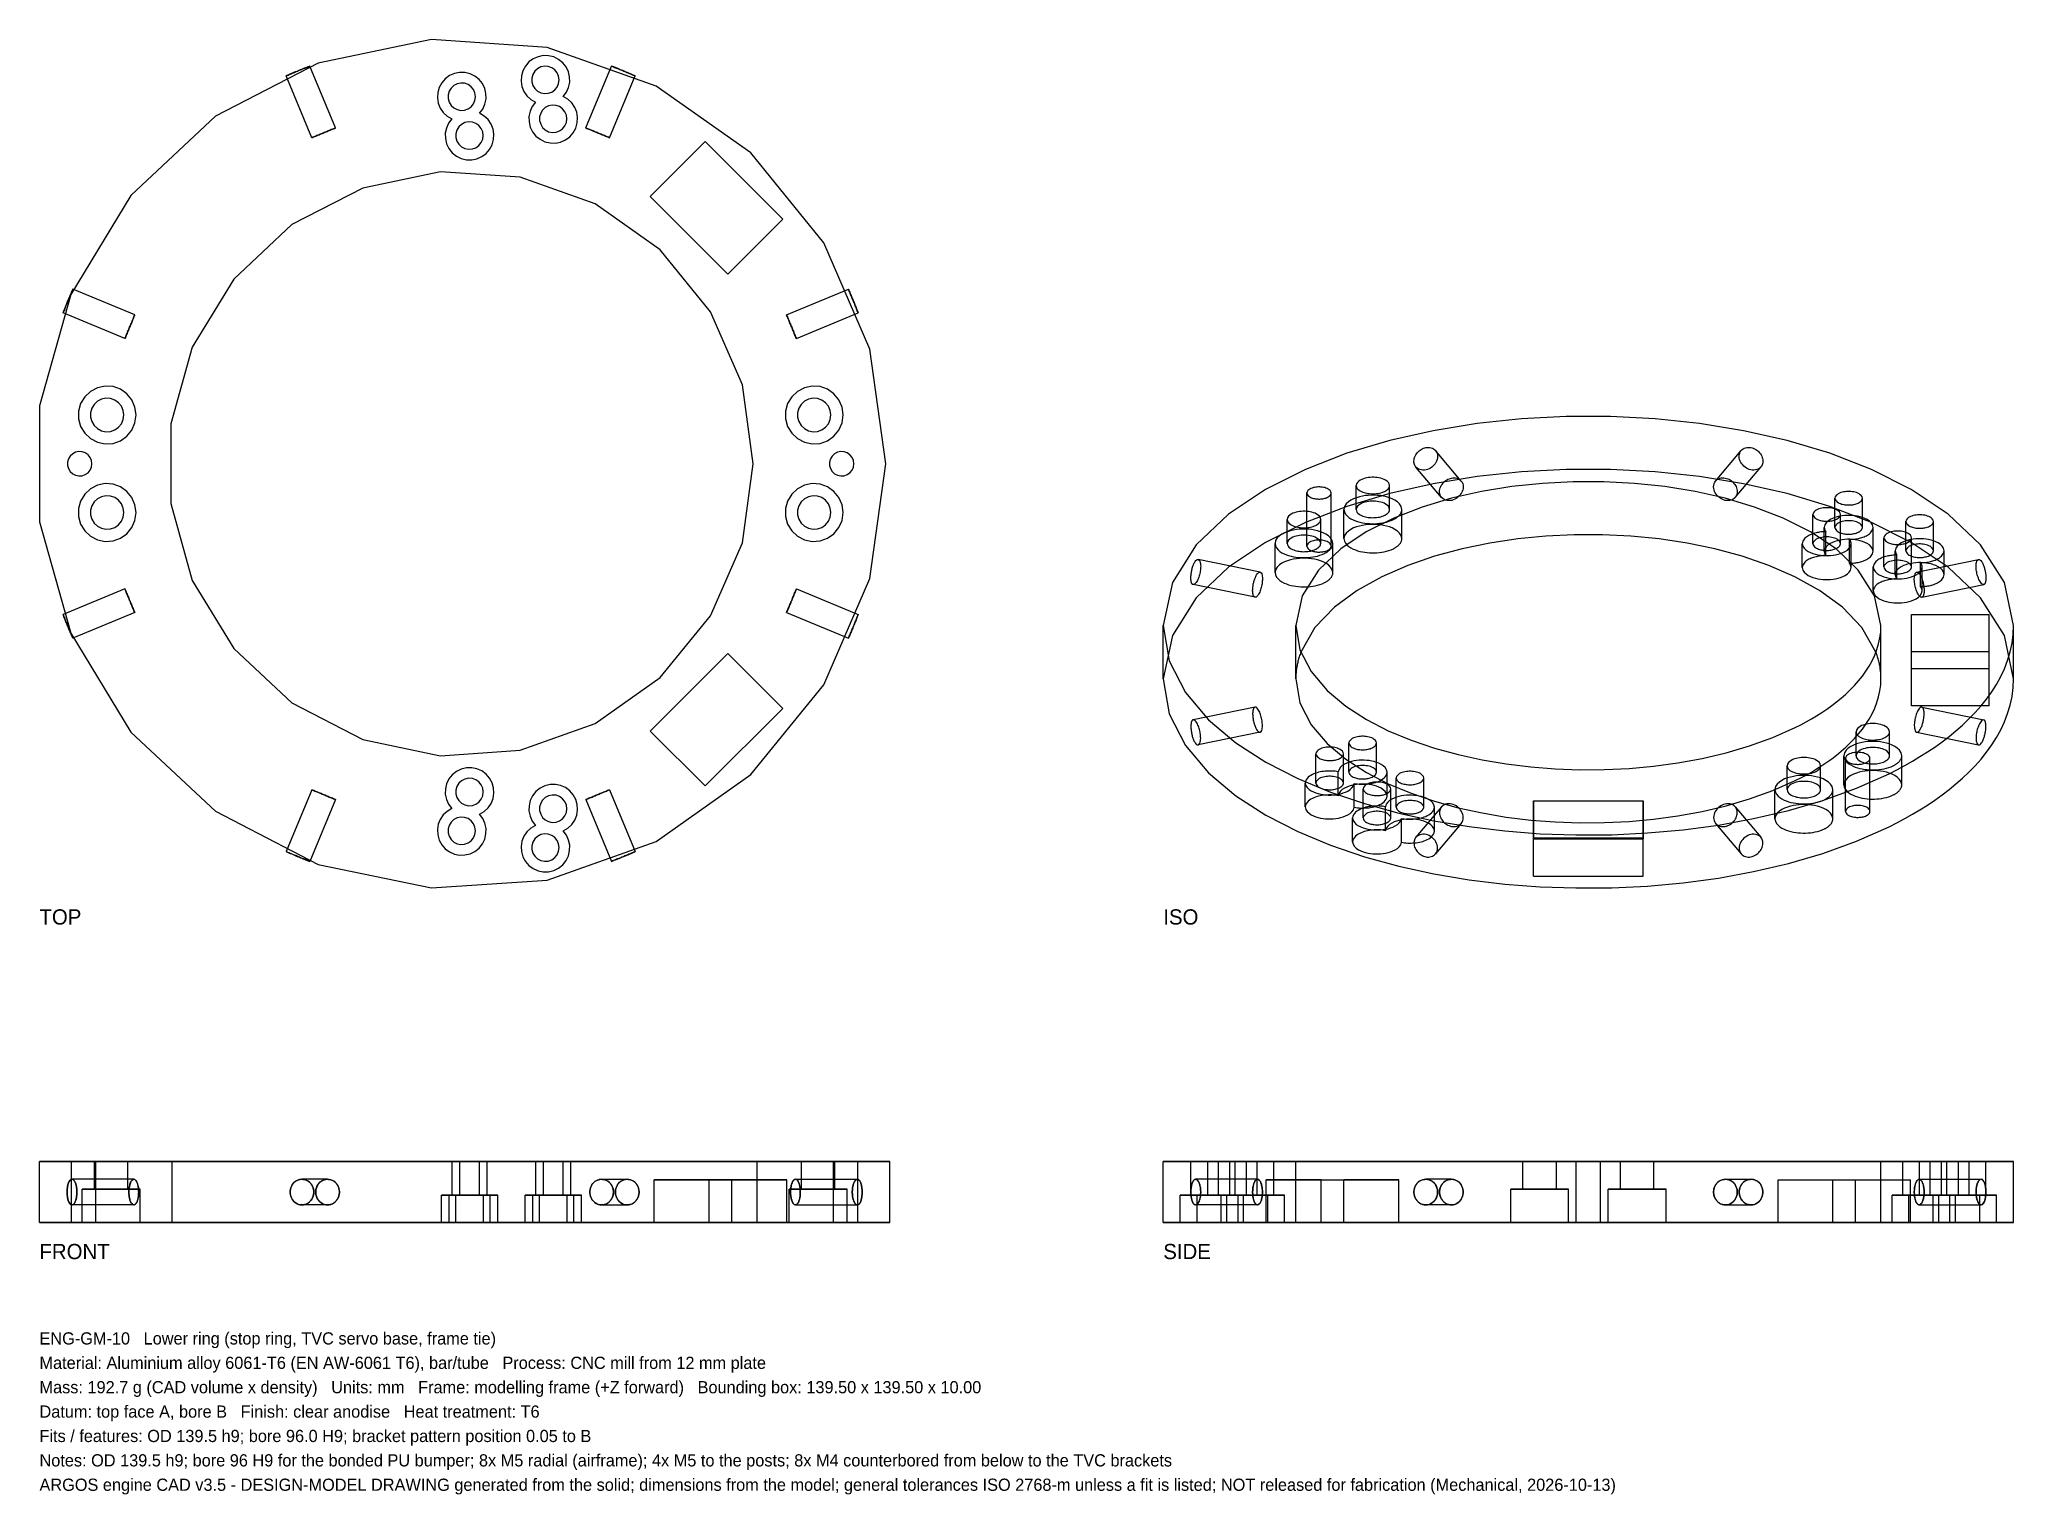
# Model space of a CAD drawing. Header units: millimetres. Extents: x 0 to 324, y -45 to 194.
import ezdxf

# ---------------------------------------------------------------- set-up
doc = ezdxf.new("R2010")
doc.units = ezdxf.units.MM
for name, color, linetype in [('FRONT_HIDDEN', 8, 'CONTINUOUS'), ('FRONT_VISIBLE', 7, 'Continuous'), ('ISO_HIDDEN', 8, 'CONTINUOUS'), ('ISO_VISIBLE', 7, 'Continuous'), ('SIDE_HIDDEN', 8, 'CONTINUOUS'), ('SIDE_VISIBLE', 7, 'Continuous'), ('TOP_HIDDEN', 8, 'CONTINUOUS'), ('TOP_VISIBLE', 7, 'Continuous')]:
    doc.layers.add(name, color=color, linetype=linetype)

msp = doc.modelspace()

# ---------------------------------------------------------------- texts
for s, p in [('ENG-GM-10   Lower ring (stop ring, TVC servo base, frame tie)', (0, -20)), ('Material: Aluminium alloy 6061-T6 (EN AW-6061 T6), bar/tube   Process: CNC mill from 12 mm plate', (0, -24)), ('Mass: 192.7 g (CAD volume x density)   Units: mm   Frame: modelling frame (+Z forward)   Bounding box: 139.50 x 139.50 x 10.00', (0, -28)), ('Datum: top face A, bore B   Finish: clear anodise   Heat treatment: T6', (0, -32)), ('Fits / features: OD 139.5 h9; bore 96.0 H9; bracket pattern position 0.05 to B', (0, -36)), ('Notes: OD 139.5 h9; bore 96 H9 for the bonded PU bumper; 8x M5 radial (airframe); 4x M5 to the posts; 8x M4 counterbored from below to the TVC brackets', (0, -40)), ('ARGOS engine CAD v3.5 - DESIGN-MODEL DRAWING generated from the solid; dimensions from the model; general tolerances ISO 2768-m unless a fit is listed; NOT released for fabrication (Mechanical, 2026-10-13)', (0, -44))]:
    msp.add_text(s, height=2).set_placement(p)
at = {"layer": 'FRONT_VISIBLE'}
msp.add_text('FRONT', height=2.5, dxfattribs=at).set_placement((0, -6))
at = {"layer": 'ISO_VISIBLE'}
msp.add_text('ISO', height=2.5, dxfattribs=at).set_placement((184.38, 48.88))
at = {"layer": 'SIDE_VISIBLE'}
msp.add_text('SIDE', height=2.5, dxfattribs=at).set_placement((184.38, -6))
at = {"layer": 'TOP_VISIBLE'}
msp.add_text('TOP', height=2.5, dxfattribs=at).set_placement((0, 48.88))

# ---------------------------------------------------------------- linework, layer by layer
at = {"layer": 'FRONT_HIDDEN'}
for points in [[(139.5, 10), (133.43, 10), (127.37, 10), (121.3, 10), (115.24, 10), (109.17, 10), (103.11, 10), (97.04, 10), (90.98, 10), (84.91, 10), (78.85, 10), (72.78, 10), (66.72, 10), (60.65, 10), (54.59, 10), (48.52, 10), (42.46, 10), (36.39, 10), (30.33, 10), (24.26, 10), (18.2, 10), (12.13, 10), (6.07, 10), (0, 10)], [(9.25, 10), (9.08, 10), (8.9, 10), (8.73, 10), (8.55, 10), (8.38, 10), (8.21, 10), (8.03, 10), (7.86, 10), (7.68, 10), (7.51, 10), (7.34, 10), (7.16, 10), (6.99, 10), (6.82, 10), (6.64, 10), (6.47, 10), (6.29, 10), (6.12, 10), (5.95, 10), (5.77, 10), (5.6, 10), (5.42, 10), (5.25, 10)], [(5.25, 10), (5.42, 10), (5.6, 10), (5.77, 10), (5.95, 10), (6.12, 10), (6.29, 10), (6.47, 10), (6.64, 10), (6.82, 10), (6.99, 10), (7.16, 10), (7.34, 10), (7.51, 10), (7.68, 10), (7.86, 10), (8.03, 10), (8.21, 10), (8.38, 10), (8.55, 10), (8.73, 10), (8.9, 10), (9.08, 10), (9.25, 10)], [(5.25, 0), (5.25, 10)], [(14.5, 10), (14.26, 10), (14.02, 10), (13.78, 10), (13.54, 10), (13.3, 10), (13.07, 10), (12.83, 10), (12.59, 10), (12.35, 10), (12.11, 10), (11.87, 10), (11.63, 10), (11.39, 10), (11.15, 10), (10.91, 10), (10.67, 10), (10.43, 10), (10.2, 10), (9.96, 10), (9.72, 10), (9.48, 10), (9.24, 10), (9, 10)], [(9, 10), (9.24, 10), (9.48, 10), (9.72, 10), (9.96, 10), (10.2, 10), (10.43, 10), (10.67, 10), (10.91, 10), (11.15, 10), (11.39, 10), (11.63, 10), (11.87, 10), (12.11, 10), (12.35, 10), (12.59, 10), (12.83, 10), (13.07, 10), (13.3, 10), (13.54, 10), (13.78, 10), (14.02, 10), (14.26, 10), (14.5, 10)], [(14.5, 10), (14.26, 10), (14.02, 10), (13.78, 10), (13.54, 10), (13.3, 10), (13.07, 10), (12.83, 10), (12.59, 10), (12.35, 10), (12.11, 10), (11.87, 10), (11.63, 10), (11.39, 10), (11.15, 10), (10.91, 10), (10.67, 10), (10.43, 10), (10.2, 10), (9.96, 10), (9.72, 10), (9.48, 10), (9.24, 10), (9, 10)], [(9, 10), (9.24, 10), (9.48, 10), (9.72, 10), (9.96, 10), (10.2, 10), (10.43, 10), (10.67, 10), (10.91, 10), (11.15, 10), (11.39, 10), (11.63, 10), (11.87, 10), (12.11, 10), (12.35, 10), (12.59, 10), (12.83, 10), (13.07, 10), (13.3, 10), (13.54, 10), (13.78, 10), (14.02, 10), (14.26, 10), (14.5, 10)], [(9, 5.5), (9, 10)], [(9, 5.5), (9, 10)], [(9.25, 0), (9.25, 10)], [(14.5, 5.5), (14.5, 10)], [(14.5, 5.5), (14.5, 10)], [(117.75, 10), (113.58, 10), (109.4, 10), (105.23, 10), (101.05, 10), (96.88, 10), (92.71, 10), (88.53, 10), (84.36, 10), (80.18, 10), (76.01, 10), (71.84, 10), (67.66, 10), (63.49, 10), (59.32, 10), (55.14, 10), (50.97, 10), (46.79, 10), (42.62, 10), (38.45, 10), (34.27, 10), (30.1, 10), (25.92, 10), (21.75, 10)], [(21.75, 10), (25.92, 10), (30.1, 10), (34.27, 10), (38.45, 10), (42.62, 10), (46.79, 10), (50.97, 10), (55.14, 10), (59.32, 10), (63.49, 10), (67.66, 10), (71.84, 10), (76.01, 10), (80.18, 10), (84.36, 10), (88.53, 10), (92.71, 10), (96.88, 10), (101.05, 10), (105.23, 10), (109.4, 10), (113.58, 10), (117.75, 10)], [(21.75, 0), (21.75, 10)], [(72.19, 10), (71.99, 10), (71.79, 10), (71.6, 10), (71.4, 10), (71.21, 10), (71.01, 10), (70.82, 10), (70.62, 10), (70.42, 10), (70.23, 10), (70.03, 10), (69.84, 10), (69.64, 10), (69.45, 10), (69.25, 10), (69.06, 10), (68.86, 10), (68.66, 10), (68.47, 10), (68.27, 10), (68.08, 10), (67.88, 10), (67.69, 10)], [(67.69, 10), (67.88, 10), (68.08, 10), (68.27, 10), (68.47, 10), (68.66, 10), (68.86, 10), (69.06, 10), (69.25, 10), (69.45, 10), (69.64, 10), (69.84, 10), (70.03, 10), (70.23, 10), (70.42, 10), (70.62, 10), (70.82, 10), (71.01, 10), (71.21, 10), (71.4, 10), (71.6, 10), (71.79, 10), (71.99, 10), (72.19, 10)], [(72.19, 10), (71.99, 10), (71.79, 10), (71.6, 10), (71.4, 10), (71.21, 10), (71.01, 10), (70.82, 10), (70.62, 10), (70.42, 10), (70.23, 10), (70.03, 10), (69.84, 10), (69.64, 10), (69.45, 10), (69.25, 10), (69.06, 10), (68.86, 10), (68.66, 10), (68.47, 10), (68.27, 10), (68.08, 10), (67.88, 10), (67.69, 10)], [(67.69, 10), (67.88, 10), (68.08, 10), (68.27, 10), (68.47, 10), (68.66, 10), (68.86, 10), (69.06, 10), (69.25, 10), (69.45, 10), (69.64, 10), (69.84, 10), (70.03, 10), (70.23, 10), (70.42, 10), (70.62, 10), (70.82, 10), (71.01, 10), (71.21, 10), (71.4, 10), (71.6, 10), (71.79, 10), (71.99, 10), (72.19, 10)], [(67.69, 4.5), (67.69, 10)], [(67.69, 4.5), (67.69, 10)], [(73.46, 10), (73.27, 10), (73.07, 10), (72.87, 10), (72.68, 10), (72.48, 10), (72.29, 10), (72.09, 10), (71.9, 10), (71.7, 10), (71.5, 10), (71.31, 10), (71.11, 10), (70.92, 10), (70.72, 10), (70.53, 10), (70.33, 10), (70.14, 10), (69.94, 10), (69.74, 10), (69.55, 10), (69.35, 10), (69.16, 10), (68.96, 10)], [(68.96, 10), (69.16, 10), (69.35, 10), (69.55, 10), (69.74, 10), (69.94, 10), (70.14, 10), (70.33, 10), (70.53, 10), (70.72, 10), (70.92, 10), (71.11, 10), (71.31, 10), (71.5, 10), (71.7, 10), (71.9, 10), (72.09, 10), (72.29, 10), (72.48, 10), (72.68, 10), (72.87, 10), (73.07, 10), (73.27, 10), (73.46, 10)], [(73.46, 10), (73.27, 10), (73.07, 10), (72.87, 10), (72.68, 10), (72.48, 10), (72.29, 10), (72.09, 10), (71.9, 10), (71.7, 10), (71.5, 10), (71.31, 10), (71.11, 10), (70.92, 10), (70.72, 10), (70.53, 10), (70.33, 10), (70.14, 10), (69.94, 10), (69.74, 10), (69.55, 10), (69.35, 10), (69.16, 10), (68.96, 10)], [(68.96, 10), (69.16, 10), (69.35, 10), (69.55, 10), (69.74, 10), (69.94, 10), (70.14, 10), (70.33, 10), (70.53, 10), (70.72, 10), (70.92, 10), (71.11, 10), (71.31, 10), (71.5, 10), (71.7, 10), (71.9, 10), (72.09, 10), (72.29, 10), (72.48, 10), (72.68, 10), (72.87, 10), (73.07, 10), (73.27, 10), (73.46, 10)], [(68.96, 4.5), (68.96, 10)], [(68.96, 4.5), (68.96, 10)], [(72.19, 4.5), (72.19, 10)], [(72.19, 4.5), (72.19, 10)], [(73.46, 4.5), (73.46, 10)], [(73.46, 4.5), (73.46, 10)], [(85.91, 10), (85.72, 10), (85.52, 10), (85.33, 10), (85.13, 10), (84.94, 10), (84.74, 10), (84.54, 10), (84.35, 10), (84.15, 10), (83.96, 10), (83.76, 10), (83.57, 10), (83.37, 10), (83.17, 10), (82.98, 10), (82.78, 10), (82.59, 10), (82.39, 10), (82.2, 10), (82, 10), (81.8, 10), (81.61, 10), (81.41, 10)], [(81.41, 10), (81.61, 10), (81.8, 10), (82, 10), (82.2, 10), (82.39, 10), (82.59, 10), (82.78, 10), (82.98, 10), (83.17, 10), (83.37, 10), (83.57, 10), (83.76, 10), (83.96, 10), (84.15, 10), (84.35, 10), (84.54, 10), (84.74, 10), (84.94, 10), (85.13, 10), (85.33, 10), (85.52, 10), (85.72, 10), (85.91, 10)], [(85.91, 10), (85.72, 10), (85.52, 10), (85.33, 10), (85.13, 10), (84.94, 10), (84.74, 10), (84.54, 10), (84.35, 10), (84.15, 10), (83.96, 10), (83.76, 10), (83.57, 10), (83.37, 10), (83.17, 10), (82.98, 10), (82.78, 10), (82.59, 10), (82.39, 10), (82.2, 10), (82, 10), (81.8, 10), (81.61, 10), (81.41, 10)], [(81.41, 10), (81.61, 10), (81.8, 10), (82, 10), (82.2, 10), (82.39, 10), (82.59, 10), (82.78, 10), (82.98, 10), (83.17, 10), (83.37, 10), (83.57, 10), (83.76, 10), (83.96, 10), (84.15, 10), (84.35, 10), (84.54, 10), (84.74, 10), (84.94, 10), (85.13, 10), (85.33, 10), (85.52, 10), (85.72, 10), (85.91, 10)], [(81.41, 4.5), (81.41, 10)], [(81.41, 4.5), (81.41, 10)], [(87.19, 10), (86.99, 10), (86.8, 10), (86.6, 10), (86.41, 10), (86.21, 10), (86.02, 10), (85.82, 10), (85.62, 10), (85.43, 10), (85.23, 10), (85.04, 10), (84.84, 10), (84.65, 10), (84.45, 10), (84.25, 10), (84.06, 10), (83.86, 10), (83.67, 10), (83.47, 10), (83.28, 10), (83.08, 10), (82.88, 10), (82.69, 10)], [(82.69, 10), (82.88, 10), (83.08, 10), (83.28, 10), (83.47, 10), (83.67, 10), (83.86, 10), (84.06, 10), (84.25, 10), (84.45, 10), (84.65, 10), (84.84, 10), (85.04, 10), (85.23, 10), (85.43, 10), (85.62, 10), (85.82, 10), (86.02, 10), (86.21, 10), (86.41, 10), (86.6, 10), (86.8, 10), (86.99, 10), (87.19, 10)], [(87.19, 10), (86.99, 10), (86.8, 10), (86.6, 10), (86.41, 10), (86.21, 10), (86.02, 10), (85.82, 10), (85.62, 10), (85.43, 10), (85.23, 10), (85.04, 10), (84.84, 10), (84.65, 10), (84.45, 10), (84.25, 10), (84.06, 10), (83.86, 10), (83.67, 10), (83.47, 10), (83.28, 10), (83.08, 10), (82.88, 10), (82.69, 10)], [(82.69, 10), (82.88, 10), (83.08, 10), (83.28, 10), (83.47, 10), (83.67, 10), (83.86, 10), (84.06, 10), (84.25, 10), (84.45, 10), (84.65, 10), (84.84, 10), (85.04, 10), (85.23, 10), (85.43, 10), (85.62, 10), (85.82, 10), (86.02, 10), (86.21, 10), (86.41, 10), (86.6, 10), (86.8, 10), (86.99, 10), (87.19, 10)], [(82.69, 4.5), (82.69, 10)], [(82.69, 4.5), (82.69, 10)], [(85.91, 4.5), (85.91, 10)], [(85.91, 4.5), (85.91, 10)], [(87.19, 4.5), (87.19, 10)], [(87.19, 4.5), (87.19, 10)], [(117.75, 0), (117.75, 10)], [(130.5, 10), (130.26, 10), (130.02, 10), (129.78, 10), (129.54, 10), (129.3, 10), (129.07, 10), (128.83, 10), (128.59, 10), (128.35, 10), (128.11, 10), (127.87, 10), (127.63, 10), (127.39, 10), (127.15, 10), (126.91, 10), (126.67, 10), (126.43, 10), (126.2, 10), (125.96, 10), (125.72, 10), (125.48, 10), (125.24, 10), (125, 10)], [(125, 10), (125.24, 10), (125.48, 10), (125.72, 10), (125.96, 10), (126.2, 10), (126.43, 10), (126.67, 10), (126.91, 10), (127.15, 10), (127.39, 10), (127.63, 10), (127.87, 10), (128.11, 10), (128.35, 10), (128.59, 10), (128.83, 10), (129.07, 10), (129.3, 10), (129.54, 10), (129.78, 10), (130.02, 10), (130.26, 10), (130.5, 10)], [(130.5, 10), (130.26, 10), (130.02, 10), (129.78, 10), (129.54, 10), (129.3, 10), (129.07, 10), (128.83, 10), (128.59, 10), (128.35, 10), (128.11, 10), (127.87, 10), (127.63, 10), (127.39, 10), (127.15, 10), (126.91, 10), (126.67, 10), (126.43, 10), (126.2, 10), (125.96, 10), (125.72, 10), (125.48, 10), (125.24, 10), (125, 10)], [(125, 10), (125.24, 10), (125.48, 10), (125.72, 10), (125.96, 10), (126.2, 10), (126.43, 10), (126.67, 10), (126.91, 10), (127.15, 10), (127.39, 10), (127.63, 10), (127.87, 10), (128.11, 10), (128.35, 10), (128.59, 10), (128.83, 10), (129.07, 10), (129.3, 10), (129.54, 10), (129.78, 10), (130.02, 10), (130.26, 10), (130.5, 10)], [(125, 5.5), (125, 10)], [(125, 5.5), (125, 10)], [(134.25, 10), (134.08, 10), (133.9, 10), (133.73, 10), (133.55, 10), (133.38, 10), (133.21, 10), (133.03, 10), (132.86, 10), (132.68, 10), (132.51, 10), (132.34, 10), (132.16, 10), (131.99, 10), (131.82, 10), (131.64, 10), (131.47, 10), (131.29, 10), (131.12, 10), (130.95, 10), (130.77, 10), (130.6, 10), (130.42, 10), (130.25, 10)], [(130.25, 10), (130.42, 10), (130.6, 10), (130.77, 10), (130.95, 10), (131.12, 10), (131.29, 10), (131.47, 10), (131.64, 10), (131.82, 10), (131.99, 10), (132.16, 10), (132.34, 10), (132.51, 10), (132.68, 10), (132.86, 10), (133.03, 10), (133.21, 10), (133.38, 10), (133.55, 10), (133.73, 10), (133.9, 10), (134.08, 10), (134.25, 10)], [(130.25, 0), (130.25, 10)], [(130.5, 5.5), (130.5, 10)], [(130.5, 5.5), (130.5, 10)], [(134.25, 0), (134.25, 10)], [(4.7, 6.31), (4.7, 6.32), (4.71, 6.34), (4.71, 6.35), (4.72, 6.36), (4.72, 6.38), (4.72, 6.39), (4.73, 6.41), (4.73, 6.42), (4.74, 6.43), (4.74, 6.45), (4.75, 6.46), (4.75, 6.48), (4.76, 6.49), (4.76, 6.5), (4.77, 6.52), (4.77, 6.53), (4.78, 6.54), (4.78, 6.56), (4.79, 6.57), (4.79, 6.59), (4.8, 6.6), (4.81, 6.61), (4.81, 6.63)], [(4.89, 6.77), (4.89, 6.78), (4.9, 6.79), (4.9, 6.8), (4.91, 6.81), (4.91, 6.82), (4.92, 6.82), (4.92, 6.83), (4.93, 6.84), (4.94, 6.85), (4.94, 6.86), (4.95, 6.87), (4.95, 6.87), (4.96, 6.88), (4.96, 6.89), (4.97, 6.9), (4.98, 6.91), (4.98, 6.91), (4.99, 6.92), (5, 6.93), (5, 6.94), (5.01, 6.94), (5.02, 6.95), (5.02, 6.96)], [(5.13, 7.05), (5.14, 7.05), (5.14, 7.05), (5.15, 7.06), (5.15, 7.06), (5.15, 7.06), (5.16, 7.06), (5.16, 7.06), (5.17, 7.07), (5.17, 7.07), (5.18, 7.07), (5.18, 7.07), (5.19, 7.08), (5.19, 7.08), (5.2, 7.08), (5.2, 7.08), (5.21, 7.08), (5.21, 7.08), (5.22, 7.09), (5.22, 7.09), (5.23, 7.09), (5.23, 7.09), (5.24, 7.09), (5.24, 7.09)], [(5.25, 7.09), (5.25, 7.09), (5.26, 7.1), (5.26, 7.1), (5.26, 7.1), (5.26, 7.1), (5.27, 7.1), (5.27, 7.1), (5.27, 7.1), (5.27, 7.1), (5.28, 7.1), (5.28, 7.1), (5.28, 7.1), (5.28, 7.1), (5.29, 7.1), (5.29, 7.1), (5.29, 7.1), (5.29, 7.1), (5.3, 7.1), (5.3, 7.1), (5.3, 7.1), (5.3, 7.1), (5.31, 7.1), (5.31, 7.1)], [(5.31, 7.1), (5.51, 7.04), (5.66, 6.9), (5.78, 6.72), (5.87, 6.54), (5.95, 6.34), (6, 6.14), (6.05, 5.94), (6.09, 5.73), (6.12, 5.52), (6.13, 5.31), (6.14, 5.1), (6.14, 4.9), (6.13, 4.69), (6.12, 4.48), (6.09, 4.27), (6.05, 4.06), (6, 3.86), (5.95, 3.66), (5.87, 3.46), (5.78, 3.28), (5.66, 3.1), (5.51, 2.96), (5.31, 2.9)], [(15.47, 7.1), (5.31, 7.1)], [(15.47, 7.1), (5.31, 7.1)], [(15.47, 7.1), (15.28, 7.04), (15.13, 6.89), (15.01, 6.72), (14.92, 6.53), (14.85, 6.34), (14.8, 6.14), (14.75, 5.93), (14.72, 5.73), (14.69, 5.52), (14.68, 5.31), (14.67, 5.1), (14.67, 4.9), (14.68, 4.69), (14.69, 4.48), (14.72, 4.27), (14.75, 4.07), (14.8, 3.86), (14.85, 3.66), (14.92, 3.47), (15.01, 3.28), (15.13, 3.11), (15.28, 2.96), (15.47, 2.9)], [(14.67, 5), (14.67, 5.1), (14.67, 5.21), (14.68, 5.31), (14.68, 5.42), (14.69, 5.52), (14.7, 5.62), (14.72, 5.73), (14.73, 5.83), (14.75, 5.93), (14.77, 6.03), (14.8, 6.14), (14.82, 6.24), (14.85, 6.34), (14.89, 6.44), (14.92, 6.53), (14.96, 6.63), (15.01, 6.72), (15.06, 6.81), (15.13, 6.89), (15.2, 6.97), (15.28, 7.04), (15.37, 7.08), (15.47, 7.1)], [(16.28, 5), (16.27, 5.1), (16.27, 5.21), (16.27, 5.31), (16.26, 5.42), (16.25, 5.52), (16.24, 5.62), (16.23, 5.73), (16.21, 5.83), (16.19, 5.93), (16.17, 6.03), (16.15, 6.14), (16.12, 6.24), (16.09, 6.34), (16.06, 6.44), (16.02, 6.53), (15.98, 6.63), (15.93, 6.72), (15.88, 6.81), (15.82, 6.89), (15.75, 6.97), (15.67, 7.04), (15.57, 7.08), (15.47, 7.1)], [(15.47, 7.1), (15.67, 7.04), (15.82, 6.89), (15.93, 6.72), (16.02, 6.53), (16.09, 6.34), (16.15, 6.14), (16.19, 5.93), (16.23, 5.73), (16.25, 5.52), (16.27, 5.31), (16.27, 5.1), (16.27, 4.9), (16.27, 4.69), (16.25, 4.48), (16.23, 4.27), (16.19, 4.07), (16.15, 3.86), (16.09, 3.66), (16.02, 3.47), (15.93, 3.28), (15.82, 3.11), (15.67, 2.96), (15.47, 2.9)], [(43.06, 2.9), (42.78, 2.92), (42.52, 2.98), (42.26, 3.09), (42.02, 3.23), (41.81, 3.4), (41.62, 3.6), (41.46, 3.82), (41.33, 4.06), (41.23, 4.32), (41.17, 4.59), (41.13, 4.86), (41.13, 5.14), (41.17, 5.41), (41.23, 5.68), (41.33, 5.94), (41.46, 6.18), (41.62, 6.4), (41.81, 6.6), (42.02, 6.77), (42.26, 6.91), (42.52, 7.02), (42.78, 7.08), (43.06, 7.1)], [(43.06, 7.1), (43.2, 7.09), (43.33, 7.08), (43.47, 7.05), (43.6, 7.02), (43.73, 6.97), (43.86, 6.91), (43.98, 6.85), (44.1, 6.77), (44.21, 6.69), (44.32, 6.6), (44.41, 6.51), (44.51, 6.4), (44.59, 6.3), (44.67, 6.18), (44.74, 6.06), (44.8, 5.94), (44.86, 5.81), (44.9, 5.68), (44.94, 5.55), (44.97, 5.41), (44.99, 5.28), (45.01, 5.14), (45.01, 5)], [(47.27, 7.1), (43.06, 7.1)], [(47.27, 7.1), (43.06, 7.1)], [(47.27, 7.1), (47.13, 7.09), (46.99, 7.08), (46.86, 7.05), (46.72, 7.02), (46.59, 6.97), (46.47, 6.91), (46.35, 6.85), (46.23, 6.77), (46.12, 6.69), (46.01, 6.6), (45.92, 6.51), (45.82, 6.4), (45.74, 6.29), (45.66, 6.18), (45.59, 6.06), (45.53, 5.94), (45.48, 5.81), (45.43, 5.68), (45.39, 5.55), (45.36, 5.41), (45.34, 5.28), (45.33, 5.14), (45.33, 5)], [(47.27, 2.9), (46.99, 2.92), (46.72, 2.98), (46.47, 3.09), (46.23, 3.23), (46.01, 3.4), (45.82, 3.6), (45.66, 3.82), (45.53, 4.06), (45.43, 4.32), (45.36, 4.59), (45.33, 4.86), (45.33, 5.14), (45.36, 5.41), (45.43, 5.68), (45.53, 5.94), (45.66, 6.18), (45.82, 6.4), (46.01, 6.6), (46.23, 6.77), (46.47, 6.91), (46.72, 7.02), (46.99, 7.08), (47.27, 7.1)], [(47.27, 2.9), (47.54, 2.92), (47.81, 2.98), (48.07, 3.09), (48.31, 3.23), (48.52, 3.4), (48.71, 3.6), (48.87, 3.82), (49, 4.06), (49.1, 4.32), (49.17, 4.59), (49.2, 4.86), (49.2, 5.14), (49.17, 5.41), (49.1, 5.68), (49, 5.94), (48.87, 6.18), (48.71, 6.4), (48.52, 6.6), (48.31, 6.77), (48.07, 6.91), (47.81, 7.02), (47.54, 7.08), (47.27, 7.1)], [(47.27, 7.1), (47.41, 7.09), (47.54, 7.08), (47.68, 7.05), (47.81, 7.02), (47.94, 6.97), (48.07, 6.91), (48.19, 6.85), (48.31, 6.77), (48.42, 6.69), (48.52, 6.6), (48.62, 6.51), (48.71, 6.4), (48.8, 6.29), (48.87, 6.18), (48.94, 6.06), (49, 5.94), (49.06, 5.81), (49.1, 5.68), (49.14, 5.55), (49.17, 5.41), (49.19, 5.28), (49.2, 5.14), (49.21, 5)], [(92.23, 7.1), (92.09, 7.09), (91.96, 7.08), (91.82, 7.05), (91.69, 7.02), (91.56, 6.97), (91.43, 6.91), (91.31, 6.85), (91.19, 6.77), (91.08, 6.69), (90.98, 6.6), (90.88, 6.51), (90.79, 6.4), (90.7, 6.29), (90.63, 6.18), (90.56, 6.06), (90.5, 5.94), (90.44, 5.81), (90.4, 5.68), (90.36, 5.55), (90.33, 5.41), (90.31, 5.28), (90.3, 5.14), (90.29, 5)], [(92.23, 2.9), (91.96, 2.92), (91.69, 2.98), (91.43, 3.09), (91.19, 3.23), (90.98, 3.4), (90.79, 3.6), (90.63, 3.82), (90.5, 4.06), (90.4, 4.32), (90.33, 4.59), (90.3, 4.86), (90.3, 5.14), (90.33, 5.41), (90.4, 5.68), (90.5, 5.94), (90.63, 6.18), (90.79, 6.4), (90.98, 6.6), (91.19, 6.77), (91.43, 6.91), (91.69, 7.02), (91.96, 7.08), (92.23, 7.1)], [(92.23, 2.9), (92.51, 2.92), (92.78, 2.98), (93.03, 3.09), (93.27, 3.23), (93.49, 3.4), (93.68, 3.6), (93.84, 3.82), (93.97, 4.06), (94.07, 4.32), (94.14, 4.59), (94.17, 4.86), (94.17, 5.14), (94.14, 5.41), (94.07, 5.68), (93.97, 5.94), (93.84, 6.18), (93.68, 6.4), (93.49, 6.6), (93.27, 6.77), (93.03, 6.91), (92.78, 7.02), (92.51, 7.08), (92.23, 7.1)], [(92.23, 7.1), (92.37, 7.09), (92.51, 7.08), (92.64, 7.05), (92.78, 7.02), (92.91, 6.97), (93.03, 6.91), (93.15, 6.85), (93.27, 6.77), (93.38, 6.69), (93.49, 6.6), (93.58, 6.51), (93.68, 6.4), (93.76, 6.29), (93.84, 6.18), (93.91, 6.06), (93.97, 5.94), (94.02, 5.81), (94.07, 5.68), (94.11, 5.55), (94.14, 5.41), (94.16, 5.28), (94.17, 5.14), (94.17, 5)], [(92.23, 7.1), (96.44, 7.1)], [(92.23, 7.1), (96.44, 7.1)], [(96.44, 2.9), (96.17, 2.92), (95.9, 2.98), (95.64, 3.09), (95.4, 3.23), (95.18, 3.4), (94.99, 3.6), (94.83, 3.82), (94.7, 4.06), (94.6, 4.32), (94.53, 4.59), (94.49, 4.86), (94.49, 5.14), (94.53, 5.41), (94.6, 5.68), (94.7, 5.94), (94.83, 6.18), (94.99, 6.4), (95.18, 6.6), (95.4, 6.77), (95.64, 6.91), (95.9, 7.02), (96.17, 7.08), (96.44, 7.1)], [(96.44, 7.1), (96.58, 7.09), (96.72, 7.08), (96.85, 7.05), (96.98, 7.02), (97.11, 6.97), (97.24, 6.91), (97.36, 6.85), (97.48, 6.77), (97.59, 6.69), (97.69, 6.6), (97.79, 6.51), (97.88, 6.4), (97.96, 6.29), (98.04, 6.18), (98.11, 6.06), (98.17, 5.94), (98.22, 5.81), (98.27, 5.68), (98.3, 5.55), (98.33, 5.41), (98.35, 5.27), (98.37, 5.14), (98.37, 5)], [(113.59, 7), (100.86, 7)], [(100.86, 7), (109.88, 7)], [(100.86, 0), (100.86, 7)], [(100.86, 7), (113.59, 7)], [(100.86, 7), (109.88, 7)], [(100.86, 0), (100.86, 7)], [(122.61, 7), (109.88, 7)], [(109.88, 0), (109.88, 7)], [(109.88, 0), (109.88, 7)], [(109.88, 7), (122.61, 7)], [(113.59, 7), (122.61, 7)], [(113.59, 0), (113.59, 7)], [(113.59, 7), (122.61, 7)], [(113.59, 0), (113.59, 7)], [(122.61, 0), (122.61, 7)], [(122.61, 0), (122.61, 7)], [(123.22, 5), (123.23, 5.1), (123.23, 5.21), (123.23, 5.31), (123.24, 5.42), (123.25, 5.52), (123.26, 5.62), (123.27, 5.73), (123.29, 5.83), (123.31, 5.93), (123.33, 6.03), (123.35, 6.14), (123.38, 6.24), (123.41, 6.34), (123.44, 6.44), (123.48, 6.53), (123.52, 6.63), (123.57, 6.72), (123.62, 6.81), (123.68, 6.89), (123.75, 6.97), (123.83, 7.04), (123.93, 7.08), (124.03, 7.1)], [(124.03, 7.1), (123.83, 7.04), (123.68, 6.89), (123.57, 6.72), (123.48, 6.53), (123.41, 6.34), (123.35, 6.14), (123.31, 5.93), (123.27, 5.73), (123.25, 5.52), (123.23, 5.31), (123.23, 5.1), (123.23, 4.9), (123.23, 4.69), (123.25, 4.48), (123.27, 4.27), (123.31, 4.07), (123.35, 3.86), (123.41, 3.66), (123.48, 3.47), (123.57, 3.28), (123.68, 3.11), (123.83, 2.96), (124.03, 2.9)], [(124.83, 5), (124.83, 5.1), (124.83, 5.21), (124.82, 5.31), (124.82, 5.42), (124.81, 5.52), (124.8, 5.62), (124.78, 5.73), (124.77, 5.83), (124.75, 5.93), (124.73, 6.03), (124.7, 6.14), (124.68, 6.24), (124.65, 6.34), (124.61, 6.44), (124.58, 6.53), (124.54, 6.63), (124.49, 6.72), (124.44, 6.81), (124.37, 6.89), (124.3, 6.97), (124.22, 7.04), (124.13, 7.08), (124.03, 7.1)], [(124.03, 7.1), (124.22, 7.04), (124.37, 6.89), (124.49, 6.72), (124.58, 6.53), (124.65, 6.34), (124.7, 6.14), (124.75, 5.93), (124.78, 5.73), (124.81, 5.52), (124.82, 5.31), (124.83, 5.1), (124.83, 4.9), (124.82, 4.69), (124.81, 4.48), (124.78, 4.27), (124.75, 4.07), (124.7, 3.86), (124.65, 3.66), (124.58, 3.47), (124.49, 3.28), (124.37, 3.11), (124.22, 2.96), (124.03, 2.9)], [(124.03, 7.1), (134.19, 7.1)], [(124.03, 7.1), (134.19, 7.1)], [(133.36, 5), (133.36, 5.1), (133.36, 5.21), (133.37, 5.31), (133.38, 5.42), (133.38, 5.52), (133.4, 5.63), (133.41, 5.73), (133.43, 5.83), (133.45, 5.94), (133.47, 6.04), (133.5, 6.14), (133.52, 6.24), (133.55, 6.34), (133.59, 6.44), (133.63, 6.54), (133.67, 6.63), (133.72, 6.72), (133.78, 6.81), (133.84, 6.9), (133.91, 6.97), (133.99, 7.04), (134.09, 7.08), (134.19, 7.1)], [(134.19, 7.1), (134.19, 7.1), (134.2, 7.1), (134.2, 7.1), (134.2, 7.1), (134.2, 7.1), (134.21, 7.1), (134.21, 7.1), (134.21, 7.1), (134.21, 7.1), (134.22, 7.1), (134.22, 7.1), (134.22, 7.1), (134.22, 7.1), (134.23, 7.1), (134.23, 7.1), (134.23, 7.1), (134.23, 7.1), (134.24, 7.1), (134.24, 7.1), (134.24, 7.1), (134.24, 7.1), (134.25, 7.09), (134.25, 7.09)], [(134.37, 7.04), (134.37, 7.04), (134.37, 7.04), (134.37, 7.04), (134.38, 7.04), (134.38, 7.04), (134.38, 7.04), (134.38, 7.04), (134.38, 7.04), (134.38, 7.04), (134.38, 7.04), (134.38, 7.04), (134.38, 7.04), (134.38, 7.04), (134.38, 7.04), (134.38, 7.04), (134.39, 7.04), (134.39, 7.04), (134.39, 7.04), (134.39, 7.03), (134.39, 7.03), (134.39, 7.03), (134.39, 7.03), (134.39, 7.03)], [(134.48, 6.95), (134.49, 6.95), (134.49, 6.94), (134.49, 6.94), (134.5, 6.94), (134.5, 6.93), (134.5, 6.93), (134.51, 6.92), (134.51, 6.92), (134.51, 6.92), (134.52, 6.91), (134.52, 6.91), (134.52, 6.91), (134.53, 6.9), (134.53, 6.9), (134.53, 6.89), (134.54, 6.89), (134.54, 6.89), (134.54, 6.88), (134.54, 6.88), (134.55, 6.87), (134.55, 6.87), (134.55, 6.87), (134.56, 6.86)], [(134.62, 6.76), (134.64, 6.72), (134.66, 6.68), (134.68, 6.64), (134.7, 6.6), (134.72, 6.56), (134.73, 6.52), (134.75, 6.47), (134.76, 6.43), (134.78, 6.39), (134.79, 6.35), (134.8, 6.3), (134.81, 6.26), (134.83, 6.22), (134.84, 6.18), (134.85, 6.13), (134.86, 6.09), (134.87, 6.05), (134.87, 6), (134.88, 5.96), (134.89, 5.91), (134.9, 5.87), (134.9, 5.83), (134.91, 5.78)], [(4.53, 5), (4.53, 5.01), (4.53, 5.01), (4.53, 5.02), (4.53, 5.03), (4.53, 5.03), (4.53, 5.04), (4.53, 5.05), (4.53, 5.06), (4.53, 5.06), (4.53, 5.07), (4.53, 5.08), (4.54, 5.08), (4.54, 5.09), (4.54, 5.1), (4.54, 5.1), (4.54, 5.11), (4.54, 5.12), (4.54, 5.12), (4.54, 5.13), (4.54, 5.14), (4.54, 5.14), (4.54, 5.15), (4.54, 5.16)], [(4.65, 3.87), (4.64, 3.92), (4.63, 3.97), (4.62, 4.02), (4.61, 4.06), (4.6, 4.11), (4.6, 4.16), (4.59, 4.21), (4.58, 4.26), (4.58, 4.31), (4.57, 4.36), (4.57, 4.41), (4.56, 4.46), (4.56, 4.51), (4.55, 4.56), (4.55, 4.6), (4.55, 4.65), (4.54, 4.7), (4.54, 4.75), (4.54, 4.8), (4.54, 4.85), (4.54, 4.9), (4.53, 4.95), (4.53, 5)], [(4.55, 5.47), (4.55, 5.48), (4.56, 5.49), (4.56, 5.51), (4.56, 5.52), (4.56, 5.53), (4.56, 5.55), (4.56, 5.56), (4.56, 5.57), (4.56, 5.59), (4.57, 5.6), (4.57, 5.61), (4.57, 5.63), (4.57, 5.64), (4.57, 5.65), (4.57, 5.67), (4.58, 5.68), (4.58, 5.69), (4.58, 5.71), (4.58, 5.72), (4.58, 5.73), (4.58, 5.75), (4.59, 5.76), (4.59, 5.78)], [(4.6, 5.86), (4.6, 5.87), (4.6, 5.88), (4.6, 5.89), (4.61, 5.89), (4.61, 5.9), (4.61, 5.91), (4.61, 5.92), (4.61, 5.92), (4.61, 5.93), (4.61, 5.94), (4.62, 5.95), (4.62, 5.96), (4.62, 5.96), (4.62, 5.97), (4.62, 5.98), (4.62, 5.99), (4.62, 6), (4.63, 6), (4.63, 6.01), (4.63, 6.02), (4.63, 6.03), (4.63, 6.03), (4.63, 6.04)], [(4.85, 3.29), (4.85, 3.3), (4.84, 3.32), (4.83, 3.33), (4.82, 3.35), (4.82, 3.36), (4.81, 3.38), (4.81, 3.39), (4.8, 3.41), (4.79, 3.42), (4.79, 3.43), (4.78, 3.45), (4.77, 3.46), (4.77, 3.48), (4.76, 3.49), (4.76, 3.51), (4.75, 3.52), (4.75, 3.54), (4.74, 3.55), (4.74, 3.57), (4.73, 3.58), (4.73, 3.6), (4.72, 3.62), (4.72, 3.63)], [(16.5, 5.5), (16.09, 5.5), (15.67, 5.5), (15.26, 5.5), (14.85, 5.5), (14.43, 5.5), (14.02, 5.5), (13.61, 5.5), (13.2, 5.5), (12.78, 5.5), (12.37, 5.5), (11.96, 5.5), (11.54, 5.5), (11.13, 5.5), (10.72, 5.5), (10.3, 5.5), (9.89, 5.5), (9.48, 5.5), (9.07, 5.5), (8.65, 5.5), (8.24, 5.5), (7.83, 5.5), (7.41, 5.5), (7, 5.5)], [(7, 5.5), (7.41, 5.5), (7.83, 5.5), (8.24, 5.5), (8.65, 5.5), (9.07, 5.5), (9.48, 5.5), (9.89, 5.5), (10.3, 5.5), (10.72, 5.5), (11.13, 5.5), (11.54, 5.5), (11.96, 5.5), (12.37, 5.5), (12.78, 5.5), (13.2, 5.5), (13.61, 5.5), (14.02, 5.5), (14.43, 5.5), (14.85, 5.5), (15.26, 5.5), (15.67, 5.5), (16.09, 5.5), (16.5, 5.5)], [(16.5, 5.5), (16.09, 5.5), (15.67, 5.5), (15.26, 5.5), (14.85, 5.5), (14.43, 5.5), (14.02, 5.5), (13.61, 5.5), (13.2, 5.5), (12.78, 5.5), (12.37, 5.5), (11.96, 5.5), (11.54, 5.5), (11.13, 5.5), (10.72, 5.5), (10.3, 5.5), (9.89, 5.5), (9.48, 5.5), (9.07, 5.5), (8.65, 5.5), (8.24, 5.5), (7.83, 5.5), (7.41, 5.5), (7, 5.5)], [(7, 5.5), (7.41, 5.5), (7.83, 5.5), (8.24, 5.5), (8.65, 5.5), (9.07, 5.5), (9.48, 5.5), (9.89, 5.5), (10.3, 5.5), (10.72, 5.5), (11.13, 5.5), (11.54, 5.5), (11.96, 5.5), (12.37, 5.5), (12.78, 5.5), (13.2, 5.5), (13.61, 5.5), (14.02, 5.5), (14.43, 5.5), (14.85, 5.5), (15.26, 5.5), (15.67, 5.5), (16.09, 5.5), (16.5, 5.5)], [(7, 0), (7, 5.5)], [(7, 0), (7, 5.5)], [(14.5, 5.5), (14.26, 5.5), (14.02, 5.5), (13.78, 5.5), (13.54, 5.5), (13.3, 5.5), (13.07, 5.5), (12.83, 5.5), (12.59, 5.5), (12.35, 5.5), (12.11, 5.5), (11.87, 5.5), (11.63, 5.5), (11.39, 5.5), (11.15, 5.5), (10.91, 5.5), (10.67, 5.5), (10.43, 5.5), (10.2, 5.5), (9.96, 5.5), (9.72, 5.5), (9.48, 5.5), (9.24, 5.5), (9, 5.5)], [(9, 5.5), (9.24, 5.5), (9.48, 5.5), (9.72, 5.5), (9.96, 5.5), (10.2, 5.5), (10.43, 5.5), (10.67, 5.5), (10.91, 5.5), (11.15, 5.5), (11.39, 5.5), (11.63, 5.5), (11.87, 5.5), (12.11, 5.5), (12.35, 5.5), (12.59, 5.5), (12.83, 5.5), (13.07, 5.5), (13.3, 5.5), (13.54, 5.5), (13.78, 5.5), (14.02, 5.5), (14.26, 5.5), (14.5, 5.5)], [(14.5, 5.5), (14.26, 5.5), (14.02, 5.5), (13.78, 5.5), (13.54, 5.5), (13.3, 5.5), (13.07, 5.5), (12.83, 5.5), (12.59, 5.5), (12.35, 5.5), (12.11, 5.5), (11.87, 5.5), (11.63, 5.5), (11.39, 5.5), (11.15, 5.5), (10.91, 5.5), (10.67, 5.5), (10.43, 5.5), (10.2, 5.5), (9.96, 5.5), (9.72, 5.5), (9.48, 5.5), (9.24, 5.5), (9, 5.5)], [(9, 5.5), (9.24, 5.5), (9.48, 5.5), (9.72, 5.5), (9.96, 5.5), (10.2, 5.5), (10.43, 5.5), (10.67, 5.5), (10.91, 5.5), (11.15, 5.5), (11.39, 5.5), (11.63, 5.5), (11.87, 5.5), (12.11, 5.5), (12.35, 5.5), (12.59, 5.5), (12.83, 5.5), (13.07, 5.5), (13.3, 5.5), (13.54, 5.5), (13.78, 5.5), (14.02, 5.5), (14.26, 5.5), (14.5, 5.5)], [(15.47, 2.9), (15.37, 2.92), (15.28, 2.96), (15.2, 3.03), (15.13, 3.11), (15.06, 3.19), (15.01, 3.28), (14.96, 3.37), (14.92, 3.47), (14.89, 3.56), (14.85, 3.66), (14.82, 3.76), (14.8, 3.86), (14.77, 3.97), (14.75, 4.07), (14.73, 4.17), (14.72, 4.27), (14.7, 4.38), (14.69, 4.48), (14.68, 4.58), (14.68, 4.69), (14.67, 4.79), (14.67, 4.9), (14.67, 5)], [(15.47, 2.9), (15.57, 2.92), (15.67, 2.96), (15.75, 3.03), (15.82, 3.11), (15.88, 3.19), (15.93, 3.28), (15.98, 3.37), (16.02, 3.47), (16.06, 3.56), (16.09, 3.66), (16.12, 3.76), (16.15, 3.86), (16.17, 3.97), (16.19, 4.07), (16.21, 4.17), (16.23, 4.27), (16.24, 4.38), (16.25, 4.48), (16.26, 4.58), (16.27, 4.69), (16.27, 4.79), (16.27, 4.9), (16.28, 5)], [(16.5, 0), (16.5, 5.5)], [(16.5, 0), (16.5, 5.5)], [(45.01, 5), (45.01, 4.86), (44.99, 4.72), (44.97, 4.59), (44.94, 4.45), (44.9, 4.32), (44.86, 4.19), (44.8, 4.06), (44.74, 3.94), (44.67, 3.82), (44.59, 3.7), (44.51, 3.6), (44.41, 3.49), (44.32, 3.4), (44.21, 3.31), (44.1, 3.23), (43.98, 3.15), (43.86, 3.09), (43.73, 3.03), (43.6, 2.98), (43.47, 2.95), (43.33, 2.92), (43.2, 2.91), (43.06, 2.9)], [(45.33, 5), (45.33, 4.86), (45.34, 4.72), (45.36, 4.59), (45.39, 4.45), (45.43, 4.32), (45.48, 4.19), (45.53, 4.06), (45.59, 3.94), (45.66, 3.82), (45.74, 3.71), (45.82, 3.6), (45.92, 3.49), (46.01, 3.4), (46.12, 3.31), (46.23, 3.23), (46.35, 3.15), (46.47, 3.09), (46.59, 3.03), (46.72, 2.98), (46.86, 2.95), (46.99, 2.92), (47.13, 2.91), (47.27, 2.9)], [(49.21, 5), (49.2, 4.86), (49.19, 4.72), (49.17, 4.59), (49.14, 4.45), (49.1, 4.32), (49.06, 4.19), (49, 4.06), (48.94, 3.94), (48.87, 3.82), (48.8, 3.71), (48.71, 3.6), (48.62, 3.49), (48.52, 3.4), (48.42, 3.31), (48.31, 3.23), (48.19, 3.15), (48.07, 3.09), (47.94, 3.03), (47.81, 2.98), (47.68, 2.95), (47.54, 2.92), (47.41, 2.91), (47.27, 2.9)], [(73.94, 4.5), (73.59, 4.5), (73.24, 4.5), (72.89, 4.5), (72.54, 4.5), (72.2, 4.5), (71.85, 4.5), (71.5, 4.5), (71.15, 4.5), (70.81, 4.5), (70.46, 4.5), (70.11, 4.5), (69.76, 4.5), (69.41, 4.5), (69.07, 4.5), (68.72, 4.5), (68.37, 4.5), (68.02, 4.5), (67.67, 4.5), (67.33, 4.5), (66.98, 4.5), (66.63, 4.5), (66.28, 4.5), (65.94, 4.5)], [(65.94, 4.5), (66.04, 4.5), (66.14, 4.5), (66.24, 4.5), (66.34, 4.5), (66.45, 4.5), (66.55, 4.5), (66.65, 4.5), (66.75, 4.5), (66.86, 4.5), (66.96, 4.5), (67.06, 4.5), (67.16, 4.5), (67.26, 4.5), (67.37, 4.5), (67.47, 4.5), (67.57, 4.5), (67.67, 4.5), (67.78, 4.5), (67.88, 4.5), (67.98, 4.5), (68.08, 4.5), (68.18, 4.5), (68.29, 4.5)], [(68.29, 4.5), (68.18, 4.5), (68.08, 4.5), (67.98, 4.5), (67.88, 4.5), (67.78, 4.5), (67.67, 4.5), (67.57, 4.5), (67.47, 4.5), (67.37, 4.5), (67.26, 4.5), (67.16, 4.5), (67.06, 4.5), (66.96, 4.5), (66.86, 4.5), (66.75, 4.5), (66.65, 4.5), (66.55, 4.5), (66.45, 4.5), (66.34, 4.5), (66.24, 4.5), (66.14, 4.5), (66.04, 4.5), (65.94, 4.5)], [(65.94, 4.5), (66.28, 4.5), (66.63, 4.5), (66.98, 4.5), (67.33, 4.5), (67.67, 4.5), (68.02, 4.5), (68.37, 4.5), (68.72, 4.5), (69.07, 4.5), (69.41, 4.5), (69.76, 4.5), (70.11, 4.5), (70.46, 4.5), (70.81, 4.5), (71.15, 4.5), (71.5, 4.5), (71.85, 4.5), (72.2, 4.5), (72.54, 4.5), (72.89, 4.5), (73.24, 4.5), (73.59, 4.5), (73.94, 4.5)], [(65.94, 0), (65.94, 4.5)], [(65.94, 0), (65.94, 4.5)], [(68.29, 4.5), (68.24, 4.5), (68.19, 4.5), (68.15, 4.5), (68.1, 4.5), (68.05, 4.5), (68.01, 4.5), (67.96, 4.5), (67.91, 4.5), (67.87, 4.5), (67.82, 4.5), (67.77, 4.5), (67.73, 4.5), (67.68, 4.5), (67.63, 4.5), (67.59, 4.5), (67.54, 4.5), (67.49, 4.5), (67.45, 4.5), (67.4, 4.5), (67.35, 4.5), (67.31, 4.5), (67.26, 4.5), (67.21, 4.5)], [(67.21, 4.5), (67.56, 4.5), (67.91, 4.5), (68.25, 4.5), (68.6, 4.5), (68.95, 4.5), (69.3, 4.5), (69.65, 4.5), (69.99, 4.5), (70.34, 4.5), (70.69, 4.5), (71.04, 4.5), (71.39, 4.5), (71.73, 4.5), (72.08, 4.5), (72.43, 4.5), (72.78, 4.5), (73.12, 4.5), (73.47, 4.5), (73.82, 4.5), (74.17, 4.5), (74.52, 4.5), (74.86, 4.5), (75.21, 4.5)], [(75.21, 4.5), (74.86, 4.5), (74.52, 4.5), (74.17, 4.5), (73.82, 4.5), (73.47, 4.5), (73.12, 4.5), (72.78, 4.5), (72.43, 4.5), (72.08, 4.5), (71.73, 4.5), (71.39, 4.5), (71.04, 4.5), (70.69, 4.5), (70.34, 4.5), (69.99, 4.5), (69.65, 4.5), (69.3, 4.5), (68.95, 4.5), (68.6, 4.5), (68.25, 4.5), (67.91, 4.5), (67.56, 4.5), (67.21, 4.5)], [(67.21, 4.5), (67.26, 4.5), (67.31, 4.5), (67.35, 4.5), (67.4, 4.5), (67.45, 4.5), (67.49, 4.5), (67.54, 4.5), (67.59, 4.5), (67.63, 4.5), (67.68, 4.5), (67.73, 4.5), (67.77, 4.5), (67.82, 4.5), (67.87, 4.5), (67.91, 4.5), (67.96, 4.5), (68.01, 4.5), (68.05, 4.5), (68.1, 4.5), (68.15, 4.5), (68.19, 4.5), (68.24, 4.5), (68.29, 4.5)], [(67.21, 0), (67.21, 4.5)], [(67.21, 0), (67.21, 4.5)], [(72.19, 4.5), (71.99, 4.5), (71.79, 4.5), (71.6, 4.5), (71.4, 4.5), (71.21, 4.5), (71.01, 4.5), (70.82, 4.5), (70.62, 4.5), (70.42, 4.5), (70.23, 4.5), (70.03, 4.5), (69.84, 4.5), (69.64, 4.5), (69.45, 4.5), (69.25, 4.5), (69.06, 4.5), (68.86, 4.5), (68.66, 4.5), (68.47, 4.5), (68.27, 4.5), (68.08, 4.5), (67.88, 4.5), (67.69, 4.5)], [(67.69, 4.5), (67.88, 4.5), (68.08, 4.5), (68.27, 4.5), (68.47, 4.5), (68.66, 4.5), (68.86, 4.5), (69.06, 4.5), (69.25, 4.5), (69.45, 4.5), (69.64, 4.5), (69.84, 4.5), (70.03, 4.5), (70.23, 4.5), (70.42, 4.5), (70.62, 4.5), (70.82, 4.5), (71.01, 4.5), (71.21, 4.5), (71.4, 4.5), (71.6, 4.5), (71.79, 4.5), (71.99, 4.5), (72.19, 4.5)], [(72.19, 4.5), (71.99, 4.5), (71.79, 4.5), (71.6, 4.5), (71.4, 4.5), (71.21, 4.5), (71.01, 4.5), (70.82, 4.5), (70.62, 4.5), (70.42, 4.5), (70.23, 4.5), (70.03, 4.5), (69.84, 4.5), (69.64, 4.5), (69.45, 4.5), (69.25, 4.5), (69.06, 4.5), (68.86, 4.5), (68.66, 4.5), (68.47, 4.5), (68.27, 4.5), (68.08, 4.5), (67.88, 4.5), (67.69, 4.5)], [(67.69, 4.5), (67.88, 4.5), (68.08, 4.5), (68.27, 4.5), (68.47, 4.5), (68.66, 4.5), (68.86, 4.5), (69.06, 4.5), (69.25, 4.5), (69.45, 4.5), (69.64, 4.5), (69.84, 4.5), (70.03, 4.5), (70.23, 4.5), (70.42, 4.5), (70.62, 4.5), (70.82, 4.5), (71.01, 4.5), (71.21, 4.5), (71.4, 4.5), (71.6, 4.5), (71.79, 4.5), (71.99, 4.5), (72.19, 4.5)], [(68.29, 0), (68.29, 4.5)], [(68.29, 0), (68.29, 4.5)], [(73.46, 4.5), (73.27, 4.5), (73.07, 4.5), (72.87, 4.5), (72.68, 4.5), (72.48, 4.5), (72.29, 4.5), (72.09, 4.5), (71.9, 4.5), (71.7, 4.5), (71.5, 4.5), (71.31, 4.5), (71.11, 4.5), (70.92, 4.5), (70.72, 4.5), (70.53, 4.5), (70.33, 4.5), (70.14, 4.5), (69.94, 4.5), (69.74, 4.5), (69.55, 4.5), (69.35, 4.5), (69.16, 4.5), (68.96, 4.5)], [(68.96, 4.5), (69.16, 4.5), (69.35, 4.5), (69.55, 4.5), (69.74, 4.5), (69.94, 4.5), (70.14, 4.5), (70.33, 4.5), (70.53, 4.5), (70.72, 4.5), (70.92, 4.5), (71.11, 4.5), (71.31, 4.5), (71.5, 4.5), (71.7, 4.5), (71.9, 4.5), (72.09, 4.5), (72.29, 4.5), (72.48, 4.5), (72.68, 4.5), (72.87, 4.5), (73.07, 4.5), (73.27, 4.5), (73.46, 4.5)], [(73.46, 4.5), (73.27, 4.5), (73.07, 4.5), (72.87, 4.5), (72.68, 4.5), (72.48, 4.5), (72.29, 4.5), (72.09, 4.5), (71.9, 4.5), (71.7, 4.5), (71.5, 4.5), (71.31, 4.5), (71.11, 4.5), (70.92, 4.5), (70.72, 4.5), (70.53, 4.5), (70.33, 4.5), (70.14, 4.5), (69.94, 4.5), (69.74, 4.5), (69.55, 4.5), (69.35, 4.5), (69.16, 4.5), (68.96, 4.5)], [(68.96, 4.5), (69.16, 4.5), (69.35, 4.5), (69.55, 4.5), (69.74, 4.5), (69.94, 4.5), (70.14, 4.5), (70.33, 4.5), (70.53, 4.5), (70.72, 4.5), (70.92, 4.5), (71.11, 4.5), (71.31, 4.5), (71.5, 4.5), (71.7, 4.5), (71.9, 4.5), (72.09, 4.5), (72.29, 4.5), (72.48, 4.5), (72.68, 4.5), (72.87, 4.5), (73.07, 4.5), (73.27, 4.5), (73.46, 4.5)], [(72.86, 4.5), (72.91, 4.5), (72.95, 4.5), (73, 4.5), (73.05, 4.5), (73.09, 4.5), (73.14, 4.5), (73.19, 4.5), (73.23, 4.5), (73.28, 4.5), (73.33, 4.5), (73.37, 4.5), (73.42, 4.5), (73.47, 4.5), (73.51, 4.5), (73.56, 4.5), (73.61, 4.5), (73.66, 4.5), (73.7, 4.5), (73.75, 4.5), (73.8, 4.5), (73.84, 4.5), (73.89, 4.5), (73.94, 4.5)], [(72.86, 0), (72.86, 4.5)], [(75.21, 4.5), (75.11, 4.5), (75.01, 4.5), (74.9, 4.5), (74.8, 4.5), (74.7, 4.5), (74.6, 4.5), (74.5, 4.5), (74.39, 4.5), (74.29, 4.5), (74.19, 4.5), (74.09, 4.5), (73.98, 4.5), (73.88, 4.5), (73.78, 4.5), (73.68, 4.5), (73.58, 4.5), (73.47, 4.5), (73.37, 4.5), (73.27, 4.5), (73.17, 4.5), (73.06, 4.5), (72.96, 4.5), (72.86, 4.5)], [(72.86, 0), (72.86, 4.5)], [(73.94, 4.5), (73.89, 4.5), (73.84, 4.5), (73.8, 4.5), (73.75, 4.5), (73.7, 4.5), (73.66, 4.5), (73.61, 4.5), (73.56, 4.5), (73.51, 4.5), (73.47, 4.5), (73.42, 4.5), (73.37, 4.5), (73.33, 4.5), (73.28, 4.5), (73.23, 4.5), (73.19, 4.5), (73.14, 4.5), (73.09, 4.5), (73.05, 4.5), (73, 4.5), (72.95, 4.5), (72.91, 4.5), (72.86, 4.5)], [(72.86, 4.5), (72.96, 4.5), (73.06, 4.5), (73.17, 4.5), (73.27, 4.5), (73.37, 4.5), (73.47, 4.5), (73.58, 4.5), (73.68, 4.5), (73.78, 4.5), (73.88, 4.5), (73.98, 4.5), (74.09, 4.5), (74.19, 4.5), (74.29, 4.5), (74.39, 4.5), (74.5, 4.5), (74.6, 4.5), (74.7, 4.5), (74.8, 4.5), (74.9, 4.5), (75.01, 4.5), (75.11, 4.5), (75.21, 4.5)], [(73.94, 0), (73.94, 4.5)], [(73.94, 0), (73.94, 4.5)], [(75.21, 0), (75.21, 4.5)], [(75.21, 0), (75.21, 4.5)], [(87.66, 4.5), (87.32, 4.5), (86.97, 4.5), (86.62, 4.5), (86.27, 4.5), (85.92, 4.5), (85.58, 4.5), (85.23, 4.5), (84.88, 4.5), (84.53, 4.5), (84.19, 4.5), (83.84, 4.5), (83.49, 4.5), (83.14, 4.5), (82.79, 4.5), (82.45, 4.5), (82.1, 4.5), (81.75, 4.5), (81.4, 4.5), (81.05, 4.5), (80.71, 4.5), (80.36, 4.5), (80.01, 4.5), (79.66, 4.5)], [(79.66, 4.5), (79.77, 4.5), (79.87, 4.5), (79.97, 4.5), (80.07, 4.5), (80.17, 4.5), (80.28, 4.5), (80.38, 4.5), (80.48, 4.5), (80.58, 4.5), (80.69, 4.5), (80.79, 4.5), (80.89, 4.5), (80.99, 4.5), (81.09, 4.5), (81.2, 4.5), (81.3, 4.5), (81.4, 4.5), (81.5, 4.5), (81.61, 4.5), (81.71, 4.5), (81.81, 4.5), (81.91, 4.5), (82.01, 4.5)], [(82.01, 4.5), (81.91, 4.5), (81.81, 4.5), (81.71, 4.5), (81.61, 4.5), (81.5, 4.5), (81.4, 4.5), (81.3, 4.5), (81.2, 4.5), (81.09, 4.5), (80.99, 4.5), (80.89, 4.5), (80.79, 4.5), (80.69, 4.5), (80.58, 4.5), (80.48, 4.5), (80.38, 4.5), (80.28, 4.5), (80.17, 4.5), (80.07, 4.5), (79.97, 4.5), (79.87, 4.5), (79.77, 4.5), (79.66, 4.5)], [(79.66, 4.5), (80.01, 4.5), (80.36, 4.5), (80.71, 4.5), (81.05, 4.5), (81.4, 4.5), (81.75, 4.5), (82.1, 4.5), (82.45, 4.5), (82.79, 4.5), (83.14, 4.5), (83.49, 4.5), (83.84, 4.5), (84.19, 4.5), (84.53, 4.5), (84.88, 4.5), (85.23, 4.5), (85.58, 4.5), (85.92, 4.5), (86.27, 4.5), (86.62, 4.5), (86.97, 4.5), (87.32, 4.5), (87.66, 4.5)], [(79.66, 0), (79.66, 4.5)], [(79.66, 0), (79.66, 4.5)], [(82.01, 4.5), (81.97, 4.5), (81.92, 4.5), (81.87, 4.5), (81.83, 4.5), (81.78, 4.5), (81.73, 4.5), (81.69, 4.5), (81.64, 4.5), (81.59, 4.5), (81.55, 4.5), (81.5, 4.5), (81.45, 4.5), (81.41, 4.5), (81.36, 4.5), (81.31, 4.5), (81.27, 4.5), (81.22, 4.5), (81.17, 4.5), (81.13, 4.5), (81.08, 4.5), (81.03, 4.5), (80.99, 4.5), (80.94, 4.5)], [(80.94, 4.5), (81.29, 4.5), (81.63, 4.5), (81.98, 4.5), (82.33, 4.5), (82.68, 4.5), (83.03, 4.5), (83.37, 4.5), (83.72, 4.5), (84.07, 4.5), (84.42, 4.5), (84.77, 4.5), (85.11, 4.5), (85.46, 4.5), (85.81, 4.5), (86.16, 4.5), (86.5, 4.5), (86.85, 4.5), (87.2, 4.5), (87.55, 4.5), (87.9, 4.5), (88.24, 4.5), (88.59, 4.5), (88.94, 4.5)], [(88.94, 4.5), (88.59, 4.5), (88.24, 4.5), (87.9, 4.5), (87.55, 4.5), (87.2, 4.5), (86.85, 4.5), (86.5, 4.5), (86.16, 4.5), (85.81, 4.5), (85.46, 4.5), (85.11, 4.5), (84.77, 4.5), (84.42, 4.5), (84.07, 4.5), (83.72, 4.5), (83.37, 4.5), (83.03, 4.5), (82.68, 4.5), (82.33, 4.5), (81.98, 4.5), (81.63, 4.5), (81.29, 4.5), (80.94, 4.5)], [(80.94, 4.5), (80.99, 4.5), (81.03, 4.5), (81.08, 4.5), (81.13, 4.5), (81.17, 4.5), (81.22, 4.5), (81.27, 4.5), (81.31, 4.5), (81.36, 4.5), (81.41, 4.5), (81.45, 4.5), (81.5, 4.5), (81.55, 4.5), (81.59, 4.5), (81.64, 4.5), (81.69, 4.5), (81.73, 4.5), (81.78, 4.5), (81.83, 4.5), (81.87, 4.5), (81.92, 4.5), (81.97, 4.5), (82.01, 4.5)], [(80.94, 0), (80.94, 4.5)], [(80.94, 0), (80.94, 4.5)], [(85.91, 4.5), (85.72, 4.5), (85.52, 4.5), (85.33, 4.5), (85.13, 4.5), (84.94, 4.5), (84.74, 4.5), (84.54, 4.5), (84.35, 4.5), (84.15, 4.5), (83.96, 4.5), (83.76, 4.5), (83.57, 4.5), (83.37, 4.5), (83.17, 4.5), (82.98, 4.5), (82.78, 4.5), (82.59, 4.5), (82.39, 4.5), (82.2, 4.5), (82, 4.5), (81.8, 4.5), (81.61, 4.5), (81.41, 4.5)], [(81.41, 4.5), (81.61, 4.5), (81.8, 4.5), (82, 4.5), (82.2, 4.5), (82.39, 4.5), (82.59, 4.5), (82.78, 4.5), (82.98, 4.5), (83.17, 4.5), (83.37, 4.5), (83.57, 4.5), (83.76, 4.5), (83.96, 4.5), (84.15, 4.5), (84.35, 4.5), (84.54, 4.5), (84.74, 4.5), (84.94, 4.5), (85.13, 4.5), (85.33, 4.5), (85.52, 4.5), (85.72, 4.5), (85.91, 4.5)], [(85.91, 4.5), (85.72, 4.5), (85.52, 4.5), (85.33, 4.5), (85.13, 4.5), (84.94, 4.5), (84.74, 4.5), (84.54, 4.5), (84.35, 4.5), (84.15, 4.5), (83.96, 4.5), (83.76, 4.5), (83.57, 4.5), (83.37, 4.5), (83.17, 4.5), (82.98, 4.5), (82.78, 4.5), (82.59, 4.5), (82.39, 4.5), (82.2, 4.5), (82, 4.5), (81.8, 4.5), (81.61, 4.5), (81.41, 4.5)], [(81.41, 4.5), (81.61, 4.5), (81.8, 4.5), (82, 4.5), (82.2, 4.5), (82.39, 4.5), (82.59, 4.5), (82.78, 4.5), (82.98, 4.5), (83.17, 4.5), (83.37, 4.5), (83.57, 4.5), (83.76, 4.5), (83.96, 4.5), (84.15, 4.5), (84.35, 4.5), (84.54, 4.5), (84.74, 4.5), (84.94, 4.5), (85.13, 4.5), (85.33, 4.5), (85.52, 4.5), (85.72, 4.5), (85.91, 4.5)], [(82.01, 0), (82.01, 4.5)], [(82.01, 0), (82.01, 4.5)], [(87.19, 4.5), (86.99, 4.5), (86.8, 4.5), (86.6, 4.5), (86.41, 4.5), (86.21, 4.5), (86.02, 4.5), (85.82, 4.5), (85.62, 4.5), (85.43, 4.5), (85.23, 4.5), (85.04, 4.5), (84.84, 4.5), (84.65, 4.5), (84.45, 4.5), (84.25, 4.5), (84.06, 4.5), (83.86, 4.5), (83.67, 4.5), (83.47, 4.5), (83.28, 4.5), (83.08, 4.5), (82.88, 4.5), (82.69, 4.5)], [(82.69, 4.5), (82.88, 4.5), (83.08, 4.5), (83.28, 4.5), (83.47, 4.5), (83.67, 4.5), (83.86, 4.5), (84.06, 4.5), (84.25, 4.5), (84.45, 4.5), (84.65, 4.5), (84.84, 4.5), (85.04, 4.5), (85.23, 4.5), (85.43, 4.5), (85.62, 4.5), (85.82, 4.5), (86.02, 4.5), (86.21, 4.5), (86.41, 4.5), (86.6, 4.5), (86.8, 4.5), (86.99, 4.5), (87.19, 4.5)], [(87.19, 4.5), (86.99, 4.5), (86.8, 4.5), (86.6, 4.5), (86.41, 4.5), (86.21, 4.5), (86.02, 4.5), (85.82, 4.5), (85.62, 4.5), (85.43, 4.5), (85.23, 4.5), (85.04, 4.5), (84.84, 4.5), (84.65, 4.5), (84.45, 4.5), (84.25, 4.5), (84.06, 4.5), (83.86, 4.5), (83.67, 4.5), (83.47, 4.5), (83.28, 4.5), (83.08, 4.5), (82.88, 4.5), (82.69, 4.5)], [(82.69, 4.5), (82.88, 4.5), (83.08, 4.5), (83.28, 4.5), (83.47, 4.5), (83.67, 4.5), (83.86, 4.5), (84.06, 4.5), (84.25, 4.5), (84.45, 4.5), (84.65, 4.5), (84.84, 4.5), (85.04, 4.5), (85.23, 4.5), (85.43, 4.5), (85.62, 4.5), (85.82, 4.5), (86.02, 4.5), (86.21, 4.5), (86.41, 4.5), (86.6, 4.5), (86.8, 4.5), (86.99, 4.5), (87.19, 4.5)], [(86.59, 4.5), (86.63, 4.5), (86.68, 4.5), (86.73, 4.5), (86.77, 4.5), (86.82, 4.5), (86.87, 4.5), (86.92, 4.5), (86.96, 4.5), (87.01, 4.5), (87.06, 4.5), (87.1, 4.5), (87.15, 4.5), (87.2, 4.5), (87.24, 4.5), (87.29, 4.5), (87.34, 4.5), (87.38, 4.5), (87.43, 4.5), (87.48, 4.5), (87.52, 4.5), (87.57, 4.5), (87.62, 4.5), (87.66, 4.5)], [(86.59, 0), (86.59, 4.5)], [(88.94, 4.5), (88.84, 4.5), (88.73, 4.5), (88.63, 4.5), (88.53, 4.5), (88.43, 4.5), (88.33, 4.5), (88.22, 4.5), (88.12, 4.5), (88.02, 4.5), (87.92, 4.5), (87.81, 4.5), (87.71, 4.5), (87.61, 4.5), (87.51, 4.5), (87.41, 4.5), (87.3, 4.5), (87.2, 4.5), (87.1, 4.5), (87, 4.5), (86.89, 4.5), (86.79, 4.5), (86.69, 4.5), (86.59, 4.5)], [(86.59, 0), (86.59, 4.5)], [(87.66, 4.5), (87.62, 4.5), (87.57, 4.5), (87.52, 4.5), (87.48, 4.5), (87.43, 4.5), (87.38, 4.5), (87.34, 4.5), (87.29, 4.5), (87.24, 4.5), (87.2, 4.5), (87.15, 4.5), (87.1, 4.5), (87.06, 4.5), (87.01, 4.5), (86.96, 4.5), (86.92, 4.5), (86.87, 4.5), (86.82, 4.5), (86.77, 4.5), (86.73, 4.5), (86.68, 4.5), (86.63, 4.5), (86.59, 4.5)], [(86.59, 4.5), (86.69, 4.5), (86.79, 4.5), (86.89, 4.5), (87, 4.5), (87.1, 4.5), (87.2, 4.5), (87.3, 4.5), (87.41, 4.5), (87.51, 4.5), (87.61, 4.5), (87.71, 4.5), (87.81, 4.5), (87.92, 4.5), (88.02, 4.5), (88.12, 4.5), (88.22, 4.5), (88.33, 4.5), (88.43, 4.5), (88.53, 4.5), (88.63, 4.5), (88.73, 4.5), (88.84, 4.5), (88.94, 4.5)], [(87.66, 0), (87.66, 4.5)], [(87.66, 0), (87.66, 4.5)], [(88.94, 0), (88.94, 4.5)], [(88.94, 0), (88.94, 4.5)], [(90.29, 5), (90.3, 4.86), (90.31, 4.72), (90.33, 4.59), (90.36, 4.45), (90.4, 4.32), (90.44, 4.19), (90.5, 4.06), (90.56, 3.94), (90.63, 3.82), (90.7, 3.71), (90.79, 3.6), (90.88, 3.49), (90.98, 3.4), (91.08, 3.31), (91.19, 3.23), (91.31, 3.15), (91.43, 3.09), (91.56, 3.03), (91.69, 2.98), (91.82, 2.95), (91.96, 2.92), (92.09, 2.91), (92.23, 2.9)], [(94.17, 5), (94.17, 4.86), (94.16, 4.72), (94.14, 4.59), (94.11, 4.45), (94.07, 4.32), (94.02, 4.19), (93.97, 4.06), (93.91, 3.94), (93.84, 3.82), (93.76, 3.71), (93.68, 3.6), (93.58, 3.49), (93.49, 3.4), (93.38, 3.31), (93.27, 3.23), (93.15, 3.15), (93.03, 3.09), (92.91, 3.03), (92.78, 2.98), (92.64, 2.95), (92.51, 2.92), (92.37, 2.91), (92.23, 2.9)], [(98.37, 5), (98.37, 4.86), (98.35, 4.73), (98.33, 4.59), (98.3, 4.45), (98.27, 4.32), (98.22, 4.19), (98.17, 4.06), (98.11, 3.94), (98.04, 3.82), (97.96, 3.71), (97.88, 3.6), (97.79, 3.49), (97.69, 3.4), (97.59, 3.31), (97.48, 3.23), (97.36, 3.15), (97.24, 3.09), (97.11, 3.03), (96.98, 2.98), (96.85, 2.95), (96.72, 2.92), (96.58, 2.91), (96.44, 2.9)], [(132.5, 5.5), (132.09, 5.5), (131.67, 5.5), (131.26, 5.5), (130.85, 5.5), (130.43, 5.5), (130.02, 5.5), (129.61, 5.5), (129.2, 5.5), (128.78, 5.5), (128.37, 5.5), (127.96, 5.5), (127.54, 5.5), (127.13, 5.5), (126.72, 5.5), (126.3, 5.5), (125.89, 5.5), (125.48, 5.5), (125.07, 5.5), (124.65, 5.5), (124.24, 5.5), (123.83, 5.5), (123.41, 5.5), (123, 5.5)], [(123, 5.5), (123.41, 5.5), (123.83, 5.5), (124.24, 5.5), (124.65, 5.5), (125.07, 5.5), (125.48, 5.5), (125.89, 5.5), (126.3, 5.5), (126.72, 5.5), (127.13, 5.5), (127.54, 5.5), (127.96, 5.5), (128.37, 5.5), (128.78, 5.5), (129.2, 5.5), (129.61, 5.5), (130.02, 5.5), (130.43, 5.5), (130.85, 5.5), (131.26, 5.5), (131.67, 5.5), (132.09, 5.5), (132.5, 5.5)], [(132.5, 5.5), (132.09, 5.5), (131.67, 5.5), (131.26, 5.5), (130.85, 5.5), (130.43, 5.5), (130.02, 5.5), (129.61, 5.5), (129.2, 5.5), (128.78, 5.5), (128.37, 5.5), (127.96, 5.5), (127.54, 5.5), (127.13, 5.5), (126.72, 5.5), (126.3, 5.5), (125.89, 5.5), (125.48, 5.5), (125.07, 5.5), (124.65, 5.5), (124.24, 5.5), (123.83, 5.5), (123.41, 5.5), (123, 5.5)], [(123, 5.5), (123.41, 5.5), (123.83, 5.5), (124.24, 5.5), (124.65, 5.5), (125.07, 5.5), (125.48, 5.5), (125.89, 5.5), (126.3, 5.5), (126.72, 5.5), (127.13, 5.5), (127.54, 5.5), (127.96, 5.5), (128.37, 5.5), (128.78, 5.5), (129.2, 5.5), (129.61, 5.5), (130.02, 5.5), (130.43, 5.5), (130.85, 5.5), (131.26, 5.5), (131.67, 5.5), (132.09, 5.5), (132.5, 5.5)], [(123, 0), (123, 5.5)], [(123, 0), (123, 5.5)], [(124.03, 2.9), (123.93, 2.92), (123.83, 2.96), (123.75, 3.03), (123.68, 3.11), (123.62, 3.19), (123.57, 3.28), (123.52, 3.37), (123.48, 3.47), (123.44, 3.56), (123.41, 3.66), (123.38, 3.76), (123.35, 3.86), (123.33, 3.97), (123.31, 4.07), (123.29, 4.17), (123.27, 4.27), (123.26, 4.38), (123.25, 4.48), (123.24, 4.58), (123.23, 4.69), (123.23, 4.79), (123.23, 4.9), (123.22, 5)], [(124.03, 2.9), (124.13, 2.92), (124.22, 2.96), (124.3, 3.03), (124.37, 3.11), (124.44, 3.19), (124.49, 3.28), (124.54, 3.37), (124.58, 3.47), (124.61, 3.56), (124.65, 3.66), (124.68, 3.76), (124.7, 3.86), (124.73, 3.97), (124.75, 4.07), (124.77, 4.17), (124.78, 4.27), (124.8, 4.38), (124.81, 4.48), (124.82, 4.58), (124.82, 4.69), (124.83, 4.79), (124.83, 4.9), (124.83, 5)], [(130.5, 5.5), (130.26, 5.5), (130.02, 5.5), (129.78, 5.5), (129.54, 5.5), (129.3, 5.5), (129.07, 5.5), (128.83, 5.5), (128.59, 5.5), (128.35, 5.5), (128.11, 5.5), (127.87, 5.5), (127.63, 5.5), (127.39, 5.5), (127.15, 5.5), (126.91, 5.5), (126.67, 5.5), (126.43, 5.5), (126.2, 5.5), (125.96, 5.5), (125.72, 5.5), (125.48, 5.5), (125.24, 5.5), (125, 5.5)], [(125, 5.5), (125.24, 5.5), (125.48, 5.5), (125.72, 5.5), (125.96, 5.5), (126.2, 5.5), (126.43, 5.5), (126.67, 5.5), (126.91, 5.5), (127.15, 5.5), (127.39, 5.5), (127.63, 5.5), (127.87, 5.5), (128.11, 5.5), (128.35, 5.5), (128.59, 5.5), (128.83, 5.5), (129.07, 5.5), (129.3, 5.5), (129.54, 5.5), (129.78, 5.5), (130.02, 5.5), (130.26, 5.5), (130.5, 5.5)], [(130.5, 5.5), (130.26, 5.5), (130.02, 5.5), (129.78, 5.5), (129.54, 5.5), (129.3, 5.5), (129.07, 5.5), (128.83, 5.5), (128.59, 5.5), (128.35, 5.5), (128.11, 5.5), (127.87, 5.5), (127.63, 5.5), (127.39, 5.5), (127.15, 5.5), (126.91, 5.5), (126.67, 5.5), (126.43, 5.5), (126.2, 5.5), (125.96, 5.5), (125.72, 5.5), (125.48, 5.5), (125.24, 5.5), (125, 5.5)], [(125, 5.5), (125.24, 5.5), (125.48, 5.5), (125.72, 5.5), (125.96, 5.5), (126.2, 5.5), (126.43, 5.5), (126.67, 5.5), (126.91, 5.5), (127.15, 5.5), (127.39, 5.5), (127.63, 5.5), (127.87, 5.5), (128.11, 5.5), (128.35, 5.5), (128.59, 5.5), (128.83, 5.5), (129.07, 5.5), (129.3, 5.5), (129.54, 5.5), (129.78, 5.5), (130.02, 5.5), (130.26, 5.5), (130.5, 5.5)], [(132.5, 0), (132.5, 5.5)], [(132.5, 0), (132.5, 5.5)], [(134.19, 2.9), (134.09, 2.92), (133.99, 2.96), (133.91, 3.03), (133.84, 3.1), (133.78, 3.19), (133.72, 3.28), (133.67, 3.37), (133.63, 3.46), (133.59, 3.56), (133.55, 3.66), (133.52, 3.76), (133.5, 3.86), (133.47, 3.96), (133.45, 4.06), (133.43, 4.17), (133.41, 4.27), (133.4, 4.37), (133.38, 4.48), (133.38, 4.58), (133.37, 4.69), (133.36, 4.79), (133.36, 4.9), (133.36, 5)], [(134.64, 3.27), (134.63, 3.25), (134.61, 3.23), (134.6, 3.2), (134.59, 3.18), (134.57, 3.16), (134.56, 3.14), (134.54, 3.12), (134.52, 3.1), (134.51, 3.07), (134.49, 3.05), (134.47, 3.04), (134.45, 3.02), (134.43, 3), (134.41, 2.98), (134.39, 2.97), (134.37, 2.95), (134.34, 2.94), (134.32, 2.93), (134.3, 2.92), (134.27, 2.91), (134.24, 2.9), (134.22, 2.9), (134.19, 2.9)], [(134.83, 3.82), (134.83, 3.8), (134.83, 3.78), (134.82, 3.76), (134.82, 3.75), (134.81, 3.73), (134.81, 3.71), (134.8, 3.69), (134.8, 3.67), (134.79, 3.66), (134.79, 3.64), (134.78, 3.62), (134.77, 3.6), (134.77, 3.59), (134.76, 3.57), (134.76, 3.55), (134.75, 3.53), (134.74, 3.52), (134.74, 3.5), (134.73, 3.48), (134.73, 3.46), (134.72, 3.45), (134.71, 3.43), (134.7, 3.41)], [(134.9, 4.11), (134.89, 4.1), (134.89, 4.09), (134.89, 4.08), (134.89, 4.07), (134.89, 4.06), (134.88, 4.05), (134.88, 4.04), (134.88, 4.03), (134.88, 4.02), (134.88, 4.01), (134.87, 4), (134.87, 3.99), (134.87, 3.98), (134.87, 3.97), (134.87, 3.96), (134.86, 3.95), (134.86, 3.94), (134.86, 3.93), (134.86, 3.92), (134.86, 3.91), (134.85, 3.89), (134.85, 3.88), (134.85, 3.87)], [(134.96, 4.81), (134.96, 4.78), (134.96, 4.75), (134.96, 4.72), (134.96, 4.69), (134.96, 4.66), (134.95, 4.63), (134.95, 4.6), (134.95, 4.57), (134.95, 4.55), (134.94, 4.52), (134.94, 4.49), (134.94, 4.46), (134.94, 4.43), (134.93, 4.4), (134.93, 4.37), (134.93, 4.34), (134.92, 4.31), (134.92, 4.28), (134.92, 4.25), (134.91, 4.22), (134.91, 4.19), (134.9, 4.16), (134.9, 4.13)], [(134.94, 5.49), (134.95, 5.48), (134.95, 5.47), (134.95, 5.45), (134.95, 5.44), (134.95, 5.43), (134.95, 5.41), (134.95, 5.4), (134.95, 5.39), (134.95, 5.37), (134.95, 5.36), (134.95, 5.35), (134.96, 5.33), (134.96, 5.32), (134.96, 5.31), (134.96, 5.29), (134.96, 5.28), (134.96, 5.27), (134.96, 5.25), (134.96, 5.24), (134.96, 5.22), (134.96, 5.21), (134.96, 5.2), (134.96, 5.18)], [(134.96, 5), (134.96, 5), (134.96, 5), (134.96, 4.99), (134.96, 4.99), (134.96, 4.99), (134.96, 4.98), (134.96, 4.98), (134.96, 4.98), (134.96, 4.97), (134.96, 4.97), (134.96, 4.97), (134.96, 4.96), (134.96, 4.96), (134.96, 4.96), (134.96, 4.95), (134.96, 4.95), (134.96, 4.95), (134.96, 4.94), (134.96, 4.94), (134.96, 4.94), (134.96, 4.93), (134.96, 4.93), (134.96, 4.93)], [(139.5, 0), (133.43, 0), (127.37, 0), (121.3, 0), (115.24, 0), (109.17, 0), (103.11, 0), (97.04, 0), (90.98, 0), (84.91, 0), (78.85, 0), (72.78, 0), (66.72, 0), (60.65, 0), (54.59, 0), (48.52, 0), (42.46, 0), (36.39, 0), (30.33, 0), (24.26, 0), (18.2, 0), (12.13, 0), (6.07, 0), (0, 0)], [(5.04, 3.02), (5.03, 3.03), (5.03, 3.04), (5.02, 3.04), (5.02, 3.05), (5.01, 3.05), (5.01, 3.06), (5, 3.06), (5, 3.07), (4.99, 3.08), (4.99, 3.08), (4.98, 3.09), (4.98, 3.09), (4.97, 3.1), (4.97, 3.11), (4.96, 3.11), (4.96, 3.12), (4.95, 3.12), (4.95, 3.13), (4.95, 3.14), (4.94, 3.14), (4.94, 3.15), (4.93, 3.16), (4.93, 3.16)], [(5.31, 2.9), (5.3, 2.9), (5.29, 2.9), (5.28, 2.9), (5.27, 2.9), (5.26, 2.9), (5.25, 2.91), (5.24, 2.91), (5.23, 2.91), (5.23, 2.91), (5.22, 2.91), (5.21, 2.92), (5.2, 2.92), (5.19, 2.92), (5.18, 2.93), (5.17, 2.93), (5.16, 2.93), (5.16, 2.94), (5.15, 2.94), (5.14, 2.95), (5.13, 2.95), (5.12, 2.96), (5.12, 2.96), (5.11, 2.97)], [(9.25, 0), (9.08, 0), (8.9, 0), (8.73, 0), (8.55, 0), (8.38, 0), (8.21, 0), (8.03, 0), (7.86, 0), (7.68, 0), (7.51, 0), (7.34, 0), (7.16, 0), (6.99, 0), (6.82, 0), (6.64, 0), (6.47, 0), (6.29, 0), (6.12, 0), (5.95, 0), (5.77, 0), (5.6, 0), (5.42, 0), (5.25, 0)], [(5.25, 0), (5.42, 0), (5.6, 0), (5.77, 0), (5.95, 0), (6.12, 0), (6.29, 0), (6.47, 0), (6.64, 0), (6.82, 0), (6.99, 0), (7.16, 0), (7.34, 0), (7.51, 0), (7.68, 0), (7.86, 0), (8.03, 0), (8.21, 0), (8.38, 0), (8.55, 0), (8.73, 0), (8.9, 0), (9.08, 0), (9.25, 0)], [(15.47, 2.9), (5.31, 2.9)], [(15.47, 2.9), (5.31, 2.9)], [(16.5, 0), (16.09, 0), (15.67, 0), (15.26, 0), (14.85, 0), (14.43, 0), (14.02, 0), (13.61, 0), (13.2, 0), (12.78, 0), (12.37, 0), (11.96, 0), (11.54, 0), (11.13, 0), (10.72, 0), (10.3, 0), (9.89, 0), (9.48, 0), (9.07, 0), (8.65, 0), (8.24, 0), (7.83, 0), (7.41, 0), (7, 0)], [(7, 0), (7.41, 0), (7.83, 0), (8.24, 0), (8.65, 0), (9.07, 0), (9.48, 0), (9.89, 0), (10.3, 0), (10.72, 0), (11.13, 0), (11.54, 0), (11.96, 0), (12.37, 0), (12.78, 0), (13.2, 0), (13.61, 0), (14.02, 0), (14.43, 0), (14.85, 0), (15.26, 0), (15.67, 0), (16.09, 0), (16.5, 0)], [(16.5, 0), (16.09, 0), (15.67, 0), (15.26, 0), (14.85, 0), (14.43, 0), (14.02, 0), (13.61, 0), (13.2, 0), (12.78, 0), (12.37, 0), (11.96, 0), (11.54, 0), (11.13, 0), (10.72, 0), (10.3, 0), (9.89, 0), (9.48, 0), (9.07, 0), (8.65, 0), (8.24, 0), (7.83, 0), (7.41, 0), (7, 0)], [(7, 0), (7.41, 0), (7.83, 0), (8.24, 0), (8.65, 0), (9.07, 0), (9.48, 0), (9.89, 0), (10.3, 0), (10.72, 0), (11.13, 0), (11.54, 0), (11.96, 0), (12.37, 0), (12.78, 0), (13.2, 0), (13.61, 0), (14.02, 0), (14.43, 0), (14.85, 0), (15.26, 0), (15.67, 0), (16.09, 0), (16.5, 0)], [(117.75, 0), (113.58, 0), (109.4, 0), (105.23, 0), (101.05, 0), (96.88, 0), (92.71, 0), (88.53, 0), (84.36, 0), (80.18, 0), (76.01, 0), (71.84, 0), (67.66, 0), (63.49, 0), (59.32, 0), (55.14, 0), (50.97, 0), (46.79, 0), (42.62, 0), (38.45, 0), (34.27, 0), (30.1, 0), (25.92, 0), (21.75, 0)], [(21.75, 0), (25.92, 0), (30.1, 0), (34.27, 0), (38.45, 0), (42.62, 0), (46.79, 0), (50.97, 0), (55.14, 0), (59.32, 0), (63.49, 0), (67.66, 0), (71.84, 0), (76.01, 0), (80.18, 0), (84.36, 0), (88.53, 0), (92.71, 0), (96.88, 0), (101.05, 0), (105.23, 0), (109.4, 0), (113.58, 0), (117.75, 0)], [(47.27, 2.9), (43.06, 2.9)], [(47.27, 2.9), (43.06, 2.9)], [(68.29, 0), (68.18, 0), (68.08, 0), (67.98, 0), (67.88, 0), (67.78, 0), (67.67, 0), (67.57, 0), (67.47, 0), (67.37, 0), (67.26, 0), (67.16, 0), (67.06, 0), (66.96, 0), (66.86, 0), (66.75, 0), (66.65, 0), (66.55, 0), (66.45, 0), (66.34, 0), (66.24, 0), (66.14, 0), (66.04, 0), (65.94, 0)], [(65.94, 0), (66.28, 0), (66.63, 0), (66.98, 0), (67.33, 0), (67.67, 0), (68.02, 0), (68.37, 0), (68.72, 0), (69.07, 0), (69.41, 0), (69.76, 0), (70.11, 0), (70.46, 0), (70.81, 0), (71.15, 0), (71.5, 0), (71.85, 0), (72.2, 0), (72.54, 0), (72.89, 0), (73.24, 0), (73.59, 0), (73.94, 0)], [(73.94, 0), (73.59, 0), (73.24, 0), (72.89, 0), (72.54, 0), (72.2, 0), (71.85, 0), (71.5, 0), (71.15, 0), (70.81, 0), (70.46, 0), (70.11, 0), (69.76, 0), (69.41, 0), (69.07, 0), (68.72, 0), (68.37, 0), (68.02, 0), (67.67, 0), (67.33, 0), (66.98, 0), (66.63, 0), (66.28, 0), (65.94, 0)], [(65.94, 0), (66.04, 0), (66.14, 0), (66.24, 0), (66.34, 0), (66.45, 0), (66.55, 0), (66.65, 0), (66.75, 0), (66.86, 0), (66.96, 0), (67.06, 0), (67.16, 0), (67.26, 0), (67.37, 0), (67.47, 0), (67.57, 0), (67.67, 0), (67.78, 0), (67.88, 0), (67.98, 0), (68.08, 0), (68.18, 0), (68.29, 0)], [(75.21, 0), (74.86, 0), (74.52, 0), (74.17, 0), (73.82, 0), (73.47, 0), (73.12, 0), (72.78, 0), (72.43, 0), (72.08, 0), (71.73, 0), (71.39, 0), (71.04, 0), (70.69, 0), (70.34, 0), (69.99, 0), (69.65, 0), (69.3, 0), (68.95, 0), (68.6, 0), (68.25, 0), (67.91, 0), (67.56, 0), (67.21, 0)], [(67.21, 0), (67.26, 0), (67.31, 0), (67.35, 0), (67.4, 0), (67.45, 0), (67.49, 0), (67.54, 0), (67.59, 0), (67.63, 0), (67.68, 0), (67.73, 0), (67.77, 0), (67.82, 0), (67.87, 0), (67.91, 0), (67.96, 0), (68.01, 0), (68.05, 0), (68.1, 0), (68.15, 0), (68.19, 0), (68.24, 0), (68.29, 0)], [(68.29, 0), (68.24, 0), (68.19, 0), (68.15, 0), (68.1, 0), (68.05, 0), (68.01, 0), (67.96, 0), (67.91, 0), (67.87, 0), (67.82, 0), (67.77, 0), (67.73, 0), (67.68, 0), (67.63, 0), (67.59, 0), (67.54, 0), (67.49, 0), (67.45, 0), (67.4, 0), (67.35, 0), (67.31, 0), (67.26, 0), (67.21, 0)], [(67.21, 0), (67.56, 0), (67.91, 0), (68.25, 0), (68.6, 0), (68.95, 0), (69.3, 0), (69.65, 0), (69.99, 0), (70.34, 0), (70.69, 0), (71.04, 0), (71.39, 0), (71.73, 0), (72.08, 0), (72.43, 0), (72.78, 0), (73.12, 0), (73.47, 0), (73.82, 0), (74.17, 0), (74.52, 0), (74.86, 0), (75.21, 0)], [(72.86, 0), (72.96, 0), (73.06, 0), (73.17, 0), (73.27, 0), (73.37, 0), (73.47, 0), (73.58, 0), (73.68, 0), (73.78, 0), (73.88, 0), (73.98, 0), (74.09, 0), (74.19, 0), (74.29, 0), (74.39, 0), (74.5, 0), (74.6, 0), (74.7, 0), (74.8, 0), (74.9, 0), (75.01, 0), (75.11, 0), (75.21, 0)], [(73.94, 0), (73.89, 0), (73.84, 0), (73.8, 0), (73.75, 0), (73.7, 0), (73.66, 0), (73.61, 0), (73.56, 0), (73.51, 0), (73.47, 0), (73.42, 0), (73.37, 0), (73.33, 0), (73.28, 0), (73.23, 0), (73.19, 0), (73.14, 0), (73.09, 0), (73.05, 0), (73, 0), (72.95, 0), (72.91, 0), (72.86, 0)], [(75.21, 0), (75.11, 0), (75.01, 0), (74.9, 0), (74.8, 0), (74.7, 0), (74.6, 0), (74.5, 0), (74.39, 0), (74.29, 0), (74.19, 0), (74.09, 0), (73.98, 0), (73.88, 0), (73.78, 0), (73.68, 0), (73.58, 0), (73.47, 0), (73.37, 0), (73.27, 0), (73.17, 0), (73.06, 0), (72.96, 0), (72.86, 0)], [(72.86, 0), (72.91, 0), (72.95, 0), (73, 0), (73.05, 0), (73.09, 0), (73.14, 0), (73.19, 0), (73.23, 0), (73.28, 0), (73.33, 0), (73.37, 0), (73.42, 0), (73.47, 0), (73.51, 0), (73.56, 0), (73.61, 0), (73.66, 0), (73.7, 0), (73.75, 0), (73.8, 0), (73.84, 0), (73.89, 0), (73.94, 0)], [(82.01, 0), (81.91, 0), (81.81, 0), (81.71, 0), (81.61, 0), (81.5, 0), (81.4, 0), (81.3, 0), (81.2, 0), (81.09, 0), (80.99, 0), (80.89, 0), (80.79, 0), (80.69, 0), (80.58, 0), (80.48, 0), (80.38, 0), (80.28, 0), (80.17, 0), (80.07, 0), (79.97, 0), (79.87, 0), (79.77, 0), (79.66, 0)], [(79.66, 0), (80.01, 0), (80.36, 0), (80.71, 0), (81.05, 0), (81.4, 0), (81.75, 0), (82.1, 0), (82.45, 0), (82.79, 0), (83.14, 0), (83.49, 0), (83.84, 0), (84.19, 0), (84.53, 0), (84.88, 0), (85.23, 0), (85.58, 0), (85.92, 0), (86.27, 0), (86.62, 0), (86.97, 0), (87.32, 0), (87.66, 0)], [(87.66, 0), (87.32, 0), (86.97, 0), (86.62, 0), (86.27, 0), (85.92, 0), (85.58, 0), (85.23, 0), (84.88, 0), (84.53, 0), (84.19, 0), (83.84, 0), (83.49, 0), (83.14, 0), (82.79, 0), (82.45, 0), (82.1, 0), (81.75, 0), (81.4, 0), (81.05, 0), (80.71, 0), (80.36, 0), (80.01, 0), (79.66, 0)], [(79.66, 0), (79.77, 0), (79.87, 0), (79.97, 0), (80.07, 0), (80.17, 0), (80.28, 0), (80.38, 0), (80.48, 0), (80.58, 0), (80.69, 0), (80.79, 0), (80.89, 0), (80.99, 0), (81.09, 0), (81.2, 0), (81.3, 0), (81.4, 0), (81.5, 0), (81.61, 0), (81.71, 0), (81.81, 0), (81.91, 0), (82.01, 0)], [(88.94, 0), (88.59, 0), (88.24, 0), (87.9, 0), (87.55, 0), (87.2, 0), (86.85, 0), (86.5, 0), (86.16, 0), (85.81, 0), (85.46, 0), (85.11, 0), (84.77, 0), (84.42, 0), (84.07, 0), (83.72, 0), (83.37, 0), (83.03, 0), (82.68, 0), (82.33, 0), (81.98, 0), (81.63, 0), (81.29, 0), (80.94, 0)], [(80.94, 0), (80.99, 0), (81.03, 0), (81.08, 0), (81.13, 0), (81.17, 0), (81.22, 0), (81.27, 0), (81.31, 0), (81.36, 0), (81.41, 0), (81.45, 0), (81.5, 0), (81.55, 0), (81.59, 0), (81.64, 0), (81.69, 0), (81.73, 0), (81.78, 0), (81.83, 0), (81.87, 0), (81.92, 0), (81.97, 0), (82.01, 0)], [(82.01, 0), (81.97, 0), (81.92, 0), (81.87, 0), (81.83, 0), (81.78, 0), (81.73, 0), (81.69, 0), (81.64, 0), (81.59, 0), (81.55, 0), (81.5, 0), (81.45, 0), (81.41, 0), (81.36, 0), (81.31, 0), (81.27, 0), (81.22, 0), (81.17, 0), (81.13, 0), (81.08, 0), (81.03, 0), (80.99, 0), (80.94, 0)], [(80.94, 0), (81.29, 0), (81.63, 0), (81.98, 0), (82.33, 0), (82.68, 0), (83.03, 0), (83.37, 0), (83.72, 0), (84.07, 0), (84.42, 0), (84.77, 0), (85.11, 0), (85.46, 0), (85.81, 0), (86.16, 0), (86.5, 0), (86.85, 0), (87.2, 0), (87.55, 0), (87.9, 0), (88.24, 0), (88.59, 0), (88.94, 0)], [(86.59, 0), (86.69, 0), (86.79, 0), (86.89, 0), (87, 0), (87.1, 0), (87.2, 0), (87.3, 0), (87.41, 0), (87.51, 0), (87.61, 0), (87.71, 0), (87.81, 0), (87.92, 0), (88.02, 0), (88.12, 0), (88.22, 0), (88.33, 0), (88.43, 0), (88.53, 0), (88.63, 0), (88.73, 0), (88.84, 0), (88.94, 0)], [(87.66, 0), (87.62, 0), (87.57, 0), (87.52, 0), (87.48, 0), (87.43, 0), (87.38, 0), (87.34, 0), (87.29, 0), (87.24, 0), (87.2, 0), (87.15, 0), (87.1, 0), (87.06, 0), (87.01, 0), (86.96, 0), (86.92, 0), (86.87, 0), (86.82, 0), (86.77, 0), (86.73, 0), (86.68, 0), (86.63, 0), (86.59, 0)], [(88.94, 0), (88.84, 0), (88.73, 0), (88.63, 0), (88.53, 0), (88.43, 0), (88.33, 0), (88.22, 0), (88.12, 0), (88.02, 0), (87.92, 0), (87.81, 0), (87.71, 0), (87.61, 0), (87.51, 0), (87.41, 0), (87.3, 0), (87.2, 0), (87.1, 0), (87, 0), (86.89, 0), (86.79, 0), (86.69, 0), (86.59, 0)], [(86.59, 0), (86.63, 0), (86.68, 0), (86.73, 0), (86.77, 0), (86.82, 0), (86.87, 0), (86.92, 0), (86.96, 0), (87.01, 0), (87.06, 0), (87.1, 0), (87.15, 0), (87.2, 0), (87.24, 0), (87.29, 0), (87.34, 0), (87.38, 0), (87.43, 0), (87.48, 0), (87.52, 0), (87.57, 0), (87.62, 0), (87.66, 0)], [(92.23, 2.9), (96.44, 2.9)], [(92.23, 2.9), (96.44, 2.9)], [(109.88, 0), (100.86, 0)], [(100.86, 0), (113.59, 0)], [(113.59, 0), (100.86, 0)], [(109.88, 0), (100.86, 0)], [(109.88, 0), (122.61, 0)], [(122.61, 0), (109.88, 0)], [(122.61, 0), (113.59, 0)], [(122.61, 0), (113.59, 0)], [(132.5, 0), (132.09, 0), (131.67, 0), (131.26, 0), (130.85, 0), (130.43, 0), (130.02, 0), (129.61, 0), (129.2, 0), (128.78, 0), (128.37, 0), (127.96, 0), (127.54, 0), (127.13, 0), (126.72, 0), (126.3, 0), (125.89, 0), (125.48, 0), (125.07, 0), (124.65, 0), (124.24, 0), (123.83, 0), (123.41, 0), (123, 0)], [(123, 0), (123.41, 0), (123.83, 0), (124.24, 0), (124.65, 0), (125.07, 0), (125.48, 0), (125.89, 0), (126.3, 0), (126.72, 0), (127.13, 0), (127.54, 0), (127.96, 0), (128.37, 0), (128.78, 0), (129.2, 0), (129.61, 0), (130.02, 0), (130.43, 0), (130.85, 0), (131.26, 0), (131.67, 0), (132.09, 0), (132.5, 0)], [(132.5, 0), (132.09, 0), (131.67, 0), (131.26, 0), (130.85, 0), (130.43, 0), (130.02, 0), (129.61, 0), (129.2, 0), (128.78, 0), (128.37, 0), (127.96, 0), (127.54, 0), (127.13, 0), (126.72, 0), (126.3, 0), (125.89, 0), (125.48, 0), (125.07, 0), (124.65, 0), (124.24, 0), (123.83, 0), (123.41, 0), (123, 0)], [(123, 0), (123.41, 0), (123.83, 0), (124.24, 0), (124.65, 0), (125.07, 0), (125.48, 0), (125.89, 0), (126.3, 0), (126.72, 0), (127.13, 0), (127.54, 0), (127.96, 0), (128.37, 0), (128.78, 0), (129.2, 0), (129.61, 0), (130.02, 0), (130.43, 0), (130.85, 0), (131.26, 0), (131.67, 0), (132.09, 0), (132.5, 0)], [(124.03, 2.9), (134.19, 2.9)], [(124.03, 2.9), (134.19, 2.9)], [(134.25, 0), (134.08, 0), (133.9, 0), (133.73, 0), (133.55, 0), (133.38, 0), (133.21, 0), (133.03, 0), (132.86, 0), (132.68, 0), (132.51, 0), (132.34, 0), (132.16, 0), (131.99, 0), (131.82, 0), (131.64, 0), (131.47, 0), (131.29, 0), (131.12, 0), (130.95, 0), (130.77, 0), (130.6, 0), (130.42, 0), (130.25, 0)], [(130.25, 0), (130.42, 0), (130.6, 0), (130.77, 0), (130.95, 0), (131.12, 0), (131.29, 0), (131.47, 0), (131.64, 0), (131.82, 0), (131.99, 0), (132.16, 0), (132.34, 0), (132.51, 0), (132.68, 0), (132.86, 0), (133.03, 0), (133.21, 0), (133.38, 0), (133.55, 0), (133.73, 0), (133.9, 0), (134.08, 0), (134.25, 0)]]:
    msp.add_lwpolyline(points, dxfattribs=at)
at = {"layer": 'FRONT_VISIBLE'}
for points in [[(0, 10), (6.07, 10), (12.13, 10), (18.2, 10), (24.26, 10), (30.33, 10), (36.39, 10), (42.46, 10), (48.52, 10), (54.59, 10), (60.65, 10), (66.72, 10), (72.78, 10), (78.85, 10), (84.91, 10), (90.98, 10), (97.04, 10), (103.11, 10), (109.17, 10), (115.24, 10), (121.3, 10), (127.37, 10), (133.43, 10), (139.5, 10)], [(0, 0), (0, 10)], [(139.5, 0), (139.5, 10)], [(5.31, 7.1), (5.12, 7.04), (4.97, 6.89), (4.86, 6.72), (4.77, 6.53), (4.71, 6.33), (4.65, 6.13), (4.61, 5.93), (4.58, 5.72), (4.56, 5.52), (4.54, 5.31), (4.54, 5.1), (4.54, 4.9), (4.54, 4.69), (4.56, 4.48), (4.58, 4.28), (4.61, 4.07), (4.65, 3.87), (4.71, 3.67), (4.77, 3.47), (4.86, 3.28), (4.97, 3.11), (5.12, 2.96), (5.31, 2.9)], [(4.81, 6.63), (4.82, 6.63), (4.82, 6.64), (4.82, 6.65), (4.82, 6.65), (4.83, 6.66), (4.83, 6.66), (4.83, 6.67), (4.84, 6.68), (4.84, 6.68), (4.84, 6.69), (4.85, 6.7), (4.85, 6.7), (4.85, 6.71), (4.86, 6.72), (4.86, 6.72), (4.86, 6.73), (4.87, 6.73), (4.87, 6.74), (4.87, 6.75), (4.88, 6.75), (4.88, 6.76), (4.88, 6.77), (4.89, 6.77)], [(5.02, 6.96), (5.03, 6.96), (5.03, 6.97), (5.04, 6.97), (5.04, 6.98), (5.05, 6.98), (5.05, 6.98), (5.05, 6.99), (5.06, 6.99), (5.06, 7), (5.07, 7), (5.07, 7), (5.08, 7.01), (5.08, 7.01), (5.09, 7.02), (5.09, 7.02), (5.1, 7.02), (5.1, 7.03), (5.11, 7.03), (5.11, 7.03), (5.12, 7.04), (5.12, 7.04), (5.13, 7.04), (5.13, 7.05)], [(5.24, 7.09), (5.24, 7.09), (5.24, 7.09), (5.24, 7.09), (5.24, 7.09), (5.24, 7.09), (5.24, 7.09), (5.24, 7.09), (5.24, 7.09), (5.24, 7.09), (5.25, 7.09), (5.25, 7.09), (5.25, 7.09), (5.25, 7.09), (5.25, 7.09), (5.25, 7.09), (5.25, 7.09), (5.25, 7.09), (5.25, 7.09), (5.25, 7.09), (5.25, 7.09), (5.25, 7.09), (5.25, 7.09), (5.25, 7.09)], [(6.14, 5), (6.14, 5.1), (6.14, 5.21), (6.13, 5.31), (6.12, 5.42), (6.12, 5.52), (6.1, 5.63), (6.09, 5.73), (6.07, 5.83), (6.05, 5.94), (6.03, 6.04), (6, 6.14), (5.98, 6.24), (5.95, 6.34), (5.91, 6.44), (5.87, 6.54), (5.83, 6.63), (5.78, 6.72), (5.72, 6.81), (5.66, 6.9), (5.59, 6.97), (5.51, 7.04), (5.41, 7.08), (5.31, 7.1)], [(43.06, 7.1), (42.92, 7.09), (42.78, 7.08), (42.65, 7.05), (42.52, 7.02), (42.39, 6.97), (42.26, 6.91), (42.14, 6.85), (42.02, 6.77), (41.91, 6.69), (41.81, 6.6), (41.71, 6.51), (41.62, 6.4), (41.54, 6.29), (41.46, 6.18), (41.39, 6.06), (41.33, 5.94), (41.28, 5.81), (41.23, 5.68), (41.2, 5.55), (41.17, 5.41), (41.15, 5.27), (41.13, 5.14), (41.13, 5)], [(43.06, 2.9), (43.33, 2.92), (43.6, 2.98), (43.86, 3.09), (44.1, 3.23), (44.32, 3.4), (44.51, 3.6), (44.67, 3.82), (44.8, 4.06), (44.9, 4.32), (44.97, 4.59), (45.01, 4.86), (45.01, 5.14), (44.97, 5.41), (44.9, 5.68), (44.8, 5.94), (44.67, 6.18), (44.51, 6.4), (44.32, 6.6), (44.1, 6.77), (43.86, 6.91), (43.6, 7.02), (43.33, 7.08), (43.06, 7.1)], [(96.44, 7.1), (96.3, 7.09), (96.17, 7.08), (96.03, 7.05), (95.9, 7.02), (95.77, 6.97), (95.64, 6.91), (95.52, 6.85), (95.4, 6.77), (95.29, 6.69), (95.18, 6.6), (95.09, 6.51), (94.99, 6.4), (94.91, 6.3), (94.83, 6.18), (94.76, 6.06), (94.7, 5.94), (94.64, 5.81), (94.6, 5.68), (94.56, 5.55), (94.53, 5.41), (94.51, 5.28), (94.49, 5.14), (94.49, 5)], [(96.44, 2.9), (96.72, 2.92), (96.98, 2.98), (97.24, 3.09), (97.48, 3.23), (97.69, 3.4), (97.88, 3.6), (98.04, 3.82), (98.17, 4.06), (98.27, 4.32), (98.33, 4.59), (98.37, 4.86), (98.37, 5.14), (98.33, 5.41), (98.27, 5.68), (98.17, 5.94), (98.04, 6.18), (97.88, 6.4), (97.69, 6.6), (97.48, 6.77), (97.24, 6.91), (96.98, 7.02), (96.72, 7.08), (96.44, 7.1)], [(134.19, 7.1), (133.99, 7.04), (133.84, 6.9), (133.72, 6.72), (133.63, 6.54), (133.55, 6.34), (133.5, 6.14), (133.45, 5.94), (133.41, 5.73), (133.38, 5.52), (133.37, 5.31), (133.36, 5.1), (133.36, 4.9), (133.37, 4.69), (133.38, 4.48), (133.41, 4.27), (133.45, 4.06), (133.5, 3.86), (133.55, 3.66), (133.63, 3.46), (133.72, 3.28), (133.84, 3.1), (133.99, 2.96), (134.19, 2.9)], [(134.96, 5), (134.96, 5.1), (134.96, 5.21), (134.96, 5.31), (134.95, 5.41), (134.94, 5.52), (134.93, 5.62), (134.92, 5.72), (134.9, 5.83), (134.89, 5.93), (134.87, 6.03), (134.85, 6.13), (134.82, 6.23), (134.79, 6.33), (134.76, 6.43), (134.73, 6.53), (134.69, 6.62), (134.64, 6.72), (134.59, 6.81), (134.53, 6.89), (134.46, 6.97), (134.38, 7.04), (134.29, 7.08), (134.19, 7.1)], [(134.25, 7.09), (134.26, 7.09), (134.26, 7.09), (134.27, 7.09), (134.27, 7.09), (134.28, 7.09), (134.28, 7.09), (134.29, 7.08), (134.29, 7.08), (134.3, 7.08), (134.31, 7.08), (134.31, 7.08), (134.32, 7.07), (134.32, 7.07), (134.33, 7.07), (134.33, 7.07), (134.34, 7.06), (134.34, 7.06), (134.35, 7.06), (134.35, 7.06), (134.36, 7.05), (134.36, 7.05), (134.37, 7.05), (134.37, 7.04)], [(134.39, 7.03), (134.4, 7.03), (134.4, 7.03), (134.4, 7.02), (134.41, 7.02), (134.41, 7.02), (134.42, 7.01), (134.42, 7.01), (134.43, 7.01), (134.43, 7), (134.43, 7), (134.44, 7), (134.44, 6.99), (134.45, 6.99), (134.45, 6.99), (134.45, 6.98), (134.46, 6.98), (134.46, 6.97), (134.47, 6.97), (134.47, 6.97), (134.47, 6.96), (134.48, 6.96), (134.48, 6.95), (134.48, 6.95)], [(134.56, 6.86), (134.56, 6.86), (134.56, 6.85), (134.57, 6.85), (134.57, 6.84), (134.57, 6.84), (134.57, 6.83), (134.58, 6.83), (134.58, 6.83), (134.58, 6.82), (134.59, 6.82), (134.59, 6.81), (134.59, 6.81), (134.59, 6.8), (134.6, 6.8), (134.6, 6.79), (134.6, 6.79), (134.61, 6.79), (134.61, 6.78), (134.61, 6.78), (134.61, 6.77), (134.62, 6.77), (134.62, 6.76), (134.62, 6.76)], [(4.54, 5.16), (4.54, 5.17), (4.54, 5.19), (4.54, 5.2), (4.54, 5.21), (4.54, 5.23), (4.54, 5.24), (4.54, 5.25), (4.54, 5.27), (4.54, 5.28), (4.54, 5.29), (4.54, 5.31), (4.54, 5.32), (4.54, 5.33), (4.55, 5.35), (4.55, 5.36), (4.55, 5.37), (4.55, 5.39), (4.55, 5.4), (4.55, 5.41), (4.55, 5.43), (4.55, 5.44), (4.55, 5.45), (4.55, 5.47)], [(4.59, 5.78), (4.59, 5.78), (4.59, 5.78), (4.59, 5.79), (4.59, 5.79), (4.59, 5.79), (4.59, 5.8), (4.59, 5.8), (4.59, 5.81), (4.59, 5.81), (4.59, 5.81), (4.59, 5.82), (4.59, 5.82), (4.6, 5.82), (4.6, 5.83), (4.6, 5.83), (4.6, 5.84), (4.6, 5.84), (4.6, 5.84), (4.6, 5.85), (4.6, 5.85), (4.6, 5.85), (4.6, 5.86), (4.6, 5.86)], [(4.63, 6.04), (4.64, 6.05), (4.64, 6.06), (4.64, 6.08), (4.64, 6.09), (4.65, 6.1), (4.65, 6.11), (4.65, 6.12), (4.65, 6.13), (4.66, 6.15), (4.66, 6.16), (4.66, 6.17), (4.66, 6.18), (4.67, 6.19), (4.67, 6.2), (4.67, 6.22), (4.68, 6.23), (4.68, 6.24), (4.68, 6.25), (4.69, 6.26), (4.69, 6.27), (4.69, 6.28), (4.7, 6.3), (4.7, 6.31)], [(4.72, 3.63), (4.71, 3.64), (4.71, 3.65), (4.71, 3.66), (4.7, 3.67), (4.7, 3.68), (4.7, 3.69), (4.7, 3.7), (4.69, 3.71), (4.69, 3.72), (4.69, 3.73), (4.68, 3.74), (4.68, 3.76), (4.68, 3.77), (4.68, 3.78), (4.67, 3.79), (4.67, 3.8), (4.67, 3.81), (4.67, 3.82), (4.66, 3.83), (4.66, 3.84), (4.66, 3.85), (4.65, 3.86), (4.65, 3.87)], [(4.93, 3.16), (4.92, 3.17), (4.92, 3.17), (4.92, 3.18), (4.91, 3.18), (4.91, 3.19), (4.91, 3.19), (4.9, 3.2), (4.9, 3.21), (4.9, 3.21), (4.89, 3.22), (4.89, 3.22), (4.89, 3.23), (4.88, 3.23), (4.88, 3.24), (4.88, 3.24), (4.87, 3.25), (4.87, 3.26), (4.87, 3.26), (4.87, 3.27), (4.86, 3.27), (4.86, 3.28), (4.86, 3.28), (4.85, 3.29)], [(5.31, 2.9), (5.41, 2.92), (5.51, 2.96), (5.59, 3.03), (5.66, 3.1), (5.72, 3.19), (5.78, 3.28), (5.83, 3.37), (5.87, 3.46), (5.91, 3.56), (5.95, 3.66), (5.98, 3.76), (6, 3.86), (6.03, 3.96), (6.05, 4.06), (6.07, 4.17), (6.09, 4.27), (6.1, 4.37), (6.12, 4.48), (6.12, 4.58), (6.13, 4.69), (6.14, 4.79), (6.14, 4.9), (6.14, 5)], [(41.13, 5), (41.13, 4.86), (41.15, 4.73), (41.17, 4.59), (41.2, 4.45), (41.23, 4.32), (41.28, 4.19), (41.33, 4.06), (41.39, 3.94), (41.46, 3.82), (41.54, 3.71), (41.62, 3.6), (41.71, 3.49), (41.81, 3.4), (41.91, 3.31), (42.02, 3.23), (42.14, 3.15), (42.26, 3.09), (42.39, 3.03), (42.52, 2.98), (42.65, 2.95), (42.78, 2.92), (42.92, 2.91), (43.06, 2.9)], [(94.49, 5), (94.49, 4.86), (94.51, 4.72), (94.53, 4.59), (94.56, 4.45), (94.6, 4.32), (94.64, 4.19), (94.7, 4.06), (94.76, 3.94), (94.83, 3.82), (94.91, 3.7), (94.99, 3.6), (95.09, 3.49), (95.18, 3.4), (95.29, 3.31), (95.4, 3.23), (95.52, 3.15), (95.64, 3.09), (95.77, 3.03), (95.9, 2.98), (96.03, 2.95), (96.17, 2.92), (96.3, 2.91), (96.44, 2.9)], [(134.19, 2.9), (134.29, 2.92), (134.38, 2.96), (134.46, 3.03), (134.53, 3.11), (134.59, 3.19), (134.64, 3.28), (134.69, 3.38), (134.73, 3.47), (134.76, 3.57), (134.79, 3.67), (134.82, 3.77), (134.85, 3.87), (134.87, 3.97), (134.89, 4.07), (134.9, 4.17), (134.92, 4.28), (134.93, 4.38), (134.94, 4.48), (134.95, 4.59), (134.96, 4.69), (134.96, 4.79), (134.96, 4.9), (134.96, 5)], [(134.7, 3.41), (134.7, 3.41), (134.7, 3.4), (134.7, 3.39), (134.69, 3.39), (134.69, 3.38), (134.69, 3.38), (134.69, 3.37), (134.68, 3.36), (134.68, 3.36), (134.68, 3.35), (134.67, 3.35), (134.67, 3.34), (134.67, 3.33), (134.67, 3.33), (134.66, 3.32), (134.66, 3.32), (134.66, 3.31), (134.65, 3.3), (134.65, 3.3), (134.65, 3.29), (134.65, 3.29), (134.64, 3.28), (134.64, 3.27)], [(134.85, 3.87), (134.85, 3.87), (134.85, 3.87), (134.85, 3.87), (134.85, 3.86), (134.85, 3.86), (134.84, 3.86), (134.84, 3.86), (134.84, 3.85), (134.84, 3.85), (134.84, 3.85), (134.84, 3.85), (134.84, 3.84), (134.84, 3.84), (134.84, 3.84), (134.84, 3.84), (134.84, 3.83), (134.84, 3.83), (134.84, 3.83), (134.84, 3.83), (134.84, 3.82), (134.84, 3.82), (134.84, 3.82), (134.83, 3.82)], [(134.9, 4.13), (134.9, 4.13), (134.9, 4.13), (134.9, 4.13), (134.9, 4.13), (134.9, 4.13), (134.9, 4.13), (134.9, 4.13), (134.9, 4.13), (134.9, 4.13), (134.9, 4.12), (134.9, 4.12), (134.9, 4.12), (134.9, 4.12), (134.9, 4.12), (134.9, 4.12), (134.9, 4.12), (134.9, 4.12), (134.9, 4.12), (134.9, 4.12), (134.9, 4.12), (134.9, 4.12), (134.9, 4.12), (134.9, 4.11)], [(134.91, 5.78), (134.91, 5.77), (134.91, 5.76), (134.92, 5.74), (134.92, 5.73), (134.92, 5.72), (134.92, 5.71), (134.92, 5.69), (134.92, 5.68), (134.93, 5.67), (134.93, 5.66), (134.93, 5.64), (134.93, 5.63), (134.93, 5.62), (134.93, 5.61), (134.93, 5.59), (134.94, 5.58), (134.94, 5.57), (134.94, 5.56), (134.94, 5.54), (134.94, 5.53), (134.94, 5.52), (134.94, 5.51), (134.94, 5.49)], [(134.96, 5.18), (134.96, 5.18), (134.96, 5.17), (134.96, 5.16), (134.96, 5.15), (134.96, 5.14), (134.96, 5.14), (134.96, 5.13), (134.96, 5.12), (134.96, 5.11), (134.96, 5.11), (134.96, 5.1), (134.96, 5.09), (134.96, 5.08), (134.96, 5.07), (134.96, 5.07), (134.96, 5.06), (134.96, 5.05), (134.96, 5.04), (134.96, 5.03), (134.96, 5.03), (134.96, 5.02), (134.96, 5.01), (134.96, 5)], [(134.96, 4.93), (134.96, 4.92), (134.96, 4.92), (134.96, 4.91), (134.96, 4.91), (134.96, 4.9), (134.96, 4.9), (134.96, 4.89), (134.96, 4.89), (134.96, 4.88), (134.96, 4.88), (134.96, 4.87), (134.96, 4.87), (134.96, 4.86), (134.96, 4.86), (134.96, 4.85), (134.96, 4.85), (134.96, 4.84), (134.96, 4.84), (134.96, 4.83), (134.96, 4.83), (134.96, 4.82), (134.96, 4.82), (134.96, 4.81)], [(0, 0), (6.07, 0), (12.13, 0), (18.2, 0), (24.26, 0), (30.33, 0), (36.39, 0), (42.46, 0), (48.52, 0), (54.59, 0), (60.65, 0), (66.72, 0), (72.78, 0), (78.85, 0), (84.91, 0), (90.98, 0), (97.04, 0), (103.11, 0), (109.17, 0), (115.24, 0), (121.3, 0), (127.37, 0), (133.43, 0), (139.5, 0)], [(5.11, 2.97), (5.1, 2.97), (5.1, 2.97), (5.1, 2.98), (5.1, 2.98), (5.09, 2.98), (5.09, 2.98), (5.09, 2.98), (5.08, 2.99), (5.08, 2.99), (5.08, 2.99), (5.07, 2.99), (5.07, 3), (5.07, 3), (5.07, 3), (5.06, 3), (5.06, 3.01), (5.06, 3.01), (5.05, 3.01), (5.05, 3.01), (5.05, 3.02), (5.05, 3.02), (5.04, 3.02), (5.04, 3.02)]]:
    msp.add_lwpolyline(points, dxfattribs=at)
at = {"layer": 'ISO_HIDDEN'}
for points in [[(225.5, 124.87), (225.52, 125.09), (225.55, 125.3), (225.61, 125.51), (225.69, 125.71), (225.79, 125.9), (225.91, 126.08), (226.04, 126.25), (226.18, 126.41), (226.34, 126.56), (226.5, 126.69), (226.68, 126.81), (226.87, 126.92), (227.07, 127), (227.27, 127.07), (227.48, 127.12), (227.7, 127.15), (227.91, 127.15), (228.12, 127.13), (228.33, 127.08), (228.54, 127.01), (228.73, 126.91), (228.9, 126.78), (229.05, 126.63)], [(229.05, 126.63), (229.2, 126.41), (229.3, 126.18), (229.36, 125.93), (229.39, 125.67), (229.37, 125.41), (229.31, 125.16), (229.23, 124.91), (229.11, 124.68), (228.97, 124.46), (228.81, 124.26), (228.63, 124.08), (228.43, 123.91), (228.21, 123.76), (227.98, 123.64), (227.75, 123.54), (227.5, 123.47), (227.24, 123.43), (226.98, 123.41), (226.72, 123.44), (226.47, 123.5), (226.24, 123.6), (226.02, 123.74), (225.83, 123.92)], [(233.25, 121.63), (229.05, 126.63)], [(275, 121.63), (279.2, 126.63)], [(282.42, 123.92), (282.23, 123.74), (282.01, 123.6), (281.78, 123.5), (281.53, 123.44), (281.27, 123.41), (281.01, 123.43), (280.75, 123.47), (280.5, 123.54), (280.27, 123.64), (280.04, 123.76), (279.82, 123.91), (279.62, 124.08), (279.44, 124.26), (279.28, 124.46), (279.14, 124.68), (279.02, 124.91), (278.94, 125.16), (278.88, 125.41), (278.86, 125.67), (278.89, 125.93), (278.95, 126.18), (279.05, 126.41), (279.2, 126.63)], [(279.2, 126.63), (279.35, 126.78), (279.52, 126.91), (279.71, 127.01), (279.92, 127.08), (280.13, 127.13), (280.34, 127.15), (280.55, 127.15), (280.77, 127.12), (280.98, 127.07), (281.18, 127), (281.38, 126.92), (281.57, 126.81), (281.75, 126.69), (281.91, 126.56), (282.07, 126.41), (282.21, 126.25), (282.34, 126.08), (282.46, 125.9), (282.56, 125.71), (282.64, 125.51), (282.7, 125.3), (282.73, 125.09), (282.75, 124.87)], [(323.88, 89.2), (322.37, 96.31), (318.46, 102.47), (313.16, 107.49), (307.08, 111.55), (300.55, 114.83), (293.73, 117.47), (286.72, 119.57), (279.58, 121.18), (272.36, 122.35), (265.09, 123.12), (257.78, 123.5), (250.47, 123.5), (243.16, 123.12), (235.89, 122.35), (228.67, 121.18), (221.53, 119.57), (214.52, 117.47), (207.7, 114.83), (201.17, 111.55), (195.09, 107.49), (189.79, 102.47), (185.88, 96.31), (184.38, 89.2)], [(225.83, 123.92), (225.81, 123.96), (225.78, 123.99), (225.75, 124.03), (225.73, 124.07), (225.71, 124.1), (225.68, 124.14), (225.66, 124.18), (225.64, 124.22), (225.62, 124.26), (225.61, 124.3), (225.59, 124.35), (225.58, 124.39), (225.57, 124.43), (225.55, 124.47), (225.54, 124.52), (225.53, 124.56), (225.53, 124.61), (225.52, 124.65), (225.51, 124.69), (225.51, 124.74), (225.51, 124.78), (225.51, 124.83), (225.5, 124.87)], [(230.04, 118.93), (225.83, 123.92)], [(278.21, 118.93), (282.42, 123.92)], [(282.75, 124.87), (282.74, 124.83), (282.74, 124.78), (282.74, 124.74), (282.74, 124.69), (282.73, 124.65), (282.72, 124.61), (282.72, 124.56), (282.71, 124.52), (282.7, 124.47), (282.68, 124.43), (282.67, 124.39), (282.66, 124.35), (282.64, 124.3), (282.63, 124.26), (282.61, 124.22), (282.59, 124.18), (282.57, 124.14), (282.54, 124.1), (282.52, 124.07), (282.5, 124.03), (282.47, 123.99), (282.44, 123.96), (282.42, 123.92)], [(216.02, 116.97), (216.02, 120.89)], [(221.52, 116.97), (221.52, 120.89)], [(229.7, 119.88), (229.72, 120.1), (229.75, 120.31), (229.81, 120.51), (229.89, 120.71), (229.99, 120.9), (230.11, 121.08), (230.24, 121.25), (230.38, 121.41), (230.54, 121.56), (230.71, 121.69), (230.89, 121.81), (231.08, 121.91), (231.27, 122), (231.48, 122.07), (231.69, 122.12), (231.9, 122.14), (232.11, 122.15), (232.33, 122.13), (232.54, 122.08), (232.74, 122.01), (232.93, 121.91), (233.1, 121.78), (233.25, 121.63)], [(230.04, 118.93), (230.01, 118.96), (229.98, 119), (229.95, 119.03), (229.93, 119.07), (229.91, 119.11), (229.88, 119.15), (229.86, 119.19), (229.84, 119.23), (229.82, 119.27), (229.81, 119.31), (229.79, 119.35), (229.78, 119.4), (229.76, 119.44), (229.75, 119.48), (229.74, 119.53), (229.73, 119.57), (229.72, 119.62), (229.72, 119.66), (229.71, 119.7), (229.71, 119.75), (229.7, 119.79), (229.7, 119.84), (229.7, 119.88)], [(233.25, 121.63), (233.4, 121.42), (233.5, 121.18), (233.56, 120.93), (233.58, 120.67), (233.56, 120.41), (233.51, 120.16), (233.42, 119.91), (233.31, 119.68), (233.17, 119.46), (233.01, 119.26), (232.83, 119.07), (232.63, 118.91), (232.41, 118.76), (232.19, 118.64), (231.95, 118.54), (231.7, 118.46), (231.44, 118.42), (231.18, 118.41), (230.92, 118.43), (230.67, 118.5), (230.44, 118.6), (230.22, 118.75), (230.04, 118.93)], [(278.21, 118.93), (278.03, 118.75), (277.81, 118.6), (277.58, 118.5), (277.33, 118.43), (277.07, 118.41), (276.81, 118.42), (276.55, 118.46), (276.3, 118.54), (276.06, 118.64), (275.84, 118.76), (275.62, 118.91), (275.42, 119.07), (275.24, 119.26), (275.08, 119.46), (274.94, 119.68), (274.83, 119.91), (274.74, 120.16), (274.69, 120.41), (274.67, 120.67), (274.69, 120.93), (274.75, 121.18), (274.85, 121.42), (275, 121.63)], [(275, 121.63), (275.15, 121.78), (275.32, 121.91), (275.51, 122.01), (275.71, 122.08), (275.92, 122.13), (276.14, 122.15), (276.35, 122.14), (276.56, 122.12), (276.77, 122.07), (276.98, 122), (277.17, 121.91), (277.36, 121.81), (277.54, 121.69), (277.71, 121.56), (277.87, 121.41), (278.01, 121.25), (278.14, 121.08), (278.26, 120.9), (278.36, 120.71), (278.44, 120.51), (278.5, 120.31), (278.53, 120.1), (278.55, 119.88)], [(278.55, 119.88), (278.55, 119.84), (278.55, 119.79), (278.54, 119.75), (278.54, 119.7), (278.53, 119.66), (278.53, 119.62), (278.52, 119.57), (278.51, 119.53), (278.5, 119.48), (278.49, 119.44), (278.47, 119.4), (278.46, 119.35), (278.44, 119.31), (278.43, 119.27), (278.41, 119.23), (278.39, 119.19), (278.37, 119.15), (278.34, 119.11), (278.32, 119.07), (278.3, 119.03), (278.27, 119), (278.24, 118.96), (278.21, 118.93)], [(207.93, 110.96), (207.93, 119.67)], [(211.93, 110.96), (211.93, 119.67)], [(223.52, 116.97), (223.42, 117.45), (223.15, 117.87), (222.79, 118.21), (222.38, 118.49), (221.93, 118.71), (221.47, 118.89), (220.99, 119.04), (220.5, 119.15), (220.01, 119.23), (219.52, 119.28), (219.02, 119.3), (218.52, 119.3), (218.02, 119.28), (217.53, 119.23), (217.04, 119.15), (216.55, 119.04), (216.07, 118.89), (215.61, 118.71), (215.16, 118.49), (214.75, 118.21), (214.39, 117.87), (214.12, 117.45), (214.02, 116.97)], [(214.02, 116.97), (214.09, 116.58), (214.27, 116.22), (214.53, 115.92), (214.83, 115.66), (215.17, 115.44), (215.52, 115.26), (215.89, 115.11), (216.27, 114.98), (216.65, 114.87), (217.04, 114.79), (217.44, 114.72), (217.83, 114.68), (218.23, 114.64), (218.63, 114.63), (219.03, 114.63), (219.43, 114.65), (219.83, 114.69), (220.22, 114.74), (220.62, 114.81), (221, 114.9), (221.39, 115.02), (221.76, 115.15), (222.13, 115.31)], [(214.02, 112.18), (214.02, 116.97)], [(221.52, 116.97), (221.46, 117.25), (221.31, 117.49), (221.1, 117.69), (220.86, 117.85), (220.6, 117.98), (220.33, 118.08), (220.05, 118.17), (219.77, 118.23), (219.49, 118.28), (219.2, 118.31), (218.91, 118.32), (218.63, 118.32), (218.34, 118.31), (218.05, 118.28), (217.77, 118.23), (217.48, 118.17), (217.21, 118.08), (216.94, 117.98), (216.68, 117.85), (216.44, 117.69), (216.23, 117.49), (216.08, 117.25), (216.02, 116.97)], [(216.02, 116.97), (216.06, 116.74), (216.16, 116.54), (216.31, 116.36), (216.49, 116.21), (216.68, 116.09), (216.89, 115.98), (217.1, 115.89), (217.32, 115.82), (217.54, 115.76), (217.77, 115.71), (218, 115.67), (218.23, 115.64), (218.46, 115.62), (218.69, 115.61), (218.92, 115.62), (219.15, 115.63), (219.38, 115.65), (219.61, 115.68), (219.84, 115.72), (220.06, 115.77), (220.29, 115.84), (220.5, 115.92), (220.71, 116.01)], [(220.71, 116.01), (220.77, 116.04), (220.82, 116.06), (220.87, 116.09), (220.91, 116.12), (220.96, 116.15), (221.01, 116.18), (221.06, 116.22), (221.1, 116.25), (221.15, 116.29), (221.19, 116.33), (221.23, 116.36), (221.27, 116.41), (221.31, 116.45), (221.35, 116.49), (221.38, 116.54), (221.41, 116.59), (221.44, 116.64), (221.46, 116.69), (221.48, 116.74), (221.5, 116.8), (221.51, 116.85), (221.52, 116.91), (221.52, 116.97)], [(222.13, 115.31), (222.22, 115.36), (222.3, 115.41), (222.39, 115.45), (222.47, 115.5), (222.56, 115.56), (222.64, 115.61), (222.72, 115.67), (222.8, 115.73), (222.88, 115.79), (222.95, 115.86), (223.02, 115.93), (223.09, 116), (223.16, 116.07), (223.22, 116.15), (223.28, 116.23), (223.33, 116.31), (223.38, 116.4), (223.42, 116.49), (223.45, 116.58), (223.48, 116.67), (223.5, 116.77), (223.52, 116.87), (223.52, 116.97)], [(223.52, 112.18), (223.52, 116.97)], [(294.58, 114.02), (294.58, 118.8)], [(299.08, 114.02), (299.08, 118.8)], [(212.21, 111.4), (212.1, 111.88), (211.84, 112.3), (211.48, 112.64), (211.06, 112.92), (210.62, 113.14), (210.15, 113.32), (209.68, 113.47), (209.19, 113.58), (208.7, 113.66), (208.2, 113.71), (207.71, 113.73), (207.21, 113.73), (206.71, 113.71), (206.21, 113.66), (205.72, 113.58), (205.24, 113.47), (204.76, 113.32), (204.29, 113.14), (203.85, 112.92), (203.44, 112.64), (203.07, 112.3), (202.81, 111.88), (202.71, 111.4)], [(204.71, 111.4), (204.71, 115.31)], [(210.21, 111.4), (210.21, 115.31)], [(223.52, 112.18), (223.42, 112.67), (223.15, 113.08), (222.79, 113.43), (222.38, 113.7), (221.93, 113.93), (221.47, 114.11), (220.99, 114.25), (220.5, 114.36), (220.01, 114.44), (219.52, 114.49), (219.02, 114.52), (218.52, 114.52), (218.02, 114.49), (217.53, 114.44), (217.04, 114.36), (216.55, 114.25), (216.07, 114.11), (215.61, 113.93), (215.16, 113.7), (214.75, 113.43), (214.39, 113.08), (214.12, 112.67), (214.02, 112.18)], [(290.97, 111.35), (290.97, 116.14)], [(300.83, 114.02), (300.74, 114.42), (300.52, 114.78), (300.22, 115.07), (299.87, 115.3), (299.49, 115.49), (299.1, 115.64), (298.7, 115.76), (298.29, 115.85), (297.88, 115.92), (297.46, 115.96), (297.04, 115.98), (296.62, 115.98), (296.2, 115.96), (295.78, 115.92), (295.37, 115.85), (294.96, 115.76), (294.56, 115.64), (294.17, 115.49), (293.79, 115.3), (293.44, 115.07), (293.14, 114.78), (292.92, 114.42), (292.83, 114.02)], [(292.83, 114.02), (292.83, 113.98), (292.83, 113.95), (292.83, 113.92), (292.84, 113.89), (292.84, 113.85), (292.85, 113.82), (292.86, 113.79), (292.86, 113.76), (292.87, 113.73), (292.88, 113.69), (292.89, 113.66), (292.91, 113.63), (292.92, 113.6), (292.93, 113.57), (292.95, 113.54), (292.96, 113.51), (292.98, 113.49), (292.99, 113.46), (293.01, 113.43), (293.03, 113.4), (293.05, 113.37), (293.07, 113.35), (293.09, 113.32)], [(292.83, 110.1), (292.83, 114.02)], [(299.08, 114.02), (299.03, 114.25), (298.9, 114.44), (298.73, 114.61), (298.54, 114.74), (298.33, 114.84), (298.11, 114.93), (297.88, 115), (297.65, 115.05), (297.42, 115.09), (297.18, 115.11), (296.95, 115.12), (296.71, 115.12), (296.48, 115.11), (296.24, 115.09), (296.01, 115.05), (295.78, 115), (295.55, 114.93), (295.33, 114.84), (295.12, 114.74), (294.93, 114.61), (294.75, 114.44), (294.63, 114.25), (294.58, 114.02)], [(294.58, 114.02), (294.61, 113.83), (294.7, 113.66), (294.82, 113.52), (294.96, 113.4), (295.12, 113.29), (295.29, 113.21), (295.47, 113.14), (295.64, 113.07), (295.83, 113.02), (296.01, 112.98), (296.2, 112.95), (296.39, 112.93), (296.57, 112.92), (296.76, 112.91), (296.95, 112.91), (297.14, 112.92), (297.33, 112.94), (297.52, 112.96), (297.7, 113), (297.89, 113.04), (298.07, 113.09), (298.25, 113.16), (298.42, 113.23)], [(295.47, 111.35), (295.47, 116.14)], [(296.97, 112.05), (297.17, 112.05), (297.37, 112.07), (297.58, 112.08), (297.78, 112.1), (297.98, 112.13), (298.18, 112.16), (298.38, 112.2), (298.58, 112.25), (298.78, 112.3), (298.98, 112.35), (299.17, 112.42), (299.36, 112.49), (299.55, 112.57), (299.73, 112.66), (299.91, 112.76), (300.08, 112.87), (300.24, 112.99), (300.4, 113.13), (300.53, 113.27), (300.65, 113.44), (300.75, 113.62), (300.81, 113.81), (300.83, 114.02)], [(298.42, 113.23), (298.46, 113.25), (298.5, 113.28), (298.54, 113.3), (298.58, 113.32), (298.62, 113.35), (298.66, 113.37), (298.7, 113.4), (298.74, 113.43), (298.77, 113.46), (298.81, 113.49), (298.84, 113.52), (298.88, 113.56), (298.91, 113.59), (298.94, 113.63), (298.96, 113.67), (298.99, 113.71), (299.01, 113.75), (299.03, 113.79), (299.05, 113.83), (299.06, 113.88), (299.07, 113.92), (299.08, 113.97), (299.08, 114.02)], [(300.83, 110.1), (300.83, 114.02)], [(306.23, 110.19), (306.23, 114.98)], [(310.73, 110.19), (310.73, 114.98)], [(202.71, 111.4), (202.77, 111.01), (202.95, 110.65), (203.21, 110.35), (203.52, 110.09), (203.85, 109.87), (204.21, 109.69), (204.58, 109.54), (204.95, 109.41), (205.34, 109.3), (205.73, 109.22), (206.12, 109.15), (206.52, 109.1), (206.92, 109.07), (207.32, 109.06), (207.72, 109.06), (208.12, 109.08), (208.51, 109.12), (208.91, 109.17), (209.3, 109.24), (209.69, 109.33), (210.07, 109.45), (210.45, 109.58), (210.81, 109.74)], [(202.71, 106.61), (202.71, 111.4)], [(210.21, 111.4), (210.15, 111.68), (209.99, 111.92), (209.78, 112.12), (209.54, 112.28), (209.29, 112.41), (209.02, 112.51), (208.74, 112.59), (208.46, 112.66), (208.18, 112.7), (207.89, 112.74), (207.6, 112.75), (207.31, 112.75), (207.02, 112.74), (206.74, 112.7), (206.45, 112.66), (206.17, 112.59), (205.89, 112.51), (205.63, 112.41), (205.37, 112.28), (205.13, 112.12), (204.92, 111.92), (204.77, 111.68), (204.71, 111.4)], [(204.71, 111.4), (204.74, 111.17), (204.85, 110.97), (205, 110.79), (205.18, 110.64), (205.37, 110.52), (205.58, 110.41), (205.79, 110.32), (206.01, 110.25), (206.23, 110.19), (206.46, 110.14), (206.68, 110.1), (206.91, 110.07), (207.14, 110.05), (207.38, 110.04), (207.61, 110.05), (207.84, 110.06), (208.07, 110.08), (208.3, 110.11), (208.52, 110.15), (208.75, 110.2), (208.97, 110.27), (209.19, 110.35), (209.4, 110.44)], [(211.93, 110.96), (211.89, 111.17), (211.78, 111.34), (211.62, 111.49), (211.45, 111.6), (211.26, 111.7), (211.07, 111.77), (210.87, 111.83), (210.66, 111.88), (210.45, 111.91), (210.25, 111.94), (210.04, 111.95), (209.83, 111.95), (209.62, 111.94), (209.41, 111.91), (209.2, 111.88), (209, 111.83), (208.8, 111.77), (208.6, 111.7), (208.41, 111.6), (208.24, 111.49), (208.09, 111.34), (207.97, 111.17), (207.93, 110.96)], [(207.93, 110.96), (207.96, 110.8), (208.04, 110.65), (208.14, 110.52), (208.27, 110.41), (208.41, 110.32), (208.56, 110.24), (208.72, 110.18), (208.88, 110.13), (209.04, 110.08), (209.2, 110.05), (209.37, 110.02), (209.54, 110), (209.7, 109.98), (209.87, 109.98), (210.04, 109.98), (210.21, 109.99), (210.38, 110), (210.54, 110.03), (210.71, 110.06), (210.87, 110.09), (211.03, 110.14), (211.19, 110.2), (211.35, 110.27)], [(209.4, 110.44), (209.45, 110.47), (209.5, 110.49), (209.55, 110.52), (209.6, 110.55), (209.65, 110.58), (209.7, 110.61), (209.74, 110.65), (209.79, 110.68), (209.83, 110.72), (209.88, 110.76), (209.92, 110.79), (209.96, 110.84), (210, 110.88), (210.03, 110.92), (210.06, 110.97), (210.1, 111.02), (210.12, 111.07), (210.15, 111.12), (210.17, 111.17), (210.18, 111.23), (210.2, 111.28), (210.2, 111.34), (210.21, 111.4)], [(210.81, 109.74), (210.9, 109.79), (210.99, 109.84), (211.08, 109.88), (211.16, 109.93), (211.24, 109.99), (211.33, 110.04), (211.41, 110.1), (211.49, 110.16), (211.56, 110.22), (211.64, 110.29), (211.71, 110.36), (211.78, 110.43), (211.84, 110.5), (211.9, 110.58), (211.96, 110.66), (212.02, 110.74), (212.06, 110.83), (212.1, 110.92), (212.14, 111.01), (212.17, 111.1), (212.19, 111.2), (212.2, 111.3), (212.21, 111.4)], [(211.35, 110.27), (211.38, 110.29), (211.42, 110.3), (211.46, 110.33), (211.49, 110.35), (211.53, 110.37), (211.56, 110.39), (211.59, 110.42), (211.63, 110.44), (211.66, 110.47), (211.69, 110.5), (211.72, 110.52), (211.75, 110.55), (211.78, 110.58), (211.8, 110.62), (211.83, 110.65), (211.85, 110.69), (211.87, 110.72), (211.89, 110.76), (211.9, 110.8), (211.92, 110.84), (211.92, 110.88), (211.93, 110.92), (211.93, 110.96)], [(212.21, 106.61), (212.21, 111.4)], [(214.02, 112.18), (214.09, 111.79), (214.27, 111.43), (214.53, 111.13), (214.83, 110.87), (215.17, 110.66), (215.52, 110.47), (215.89, 110.32), (216.27, 110.19), (216.65, 110.09), (217.04, 110), (217.44, 109.94), (217.83, 109.89), (218.23, 109.86), (218.63, 109.84), (219.03, 109.85), (219.43, 109.87), (219.83, 109.9), (220.22, 109.95), (220.62, 110.03), (221, 110.12), (221.39, 110.23), (221.76, 110.37), (222.13, 110.53)], [(222.13, 110.53), (222.22, 110.57), (222.3, 110.62), (222.39, 110.67), (222.47, 110.72), (222.56, 110.77), (222.64, 110.83), (222.72, 110.88), (222.8, 110.94), (222.88, 111.01), (222.95, 111.07), (223.02, 111.14), (223.09, 111.21), (223.16, 111.28), (223.22, 111.36), (223.28, 111.44), (223.33, 111.52), (223.38, 111.61), (223.42, 111.7), (223.45, 111.79), (223.48, 111.89), (223.5, 111.98), (223.52, 112.08), (223.52, 112.18)], [(293.09, 113.32), (292.88, 113.32), (292.68, 113.3), (292.48, 113.29), (292.27, 113.27), (292.07, 113.24), (291.87, 113.21), (291.67, 113.17), (291.47, 113.12), (291.27, 113.07), (291.08, 113.02), (290.89, 112.95), (290.7, 112.88), (290.51, 112.8), (290.32, 112.71), (290.15, 112.61), (289.97, 112.5), (289.81, 112.38), (289.66, 112.25), (289.52, 112.1), (289.4, 111.93), (289.31, 111.75), (289.25, 111.56), (289.22, 111.35)], [(289.22, 111.35), (289.31, 110.95), (289.54, 110.59), (289.84, 110.3), (290.19, 110.07), (290.56, 109.88), (290.95, 109.73), (291.36, 109.61), (291.76, 109.52), (292.18, 109.45), (292.6, 109.41), (293.02, 109.39), (293.43, 109.39), (293.85, 109.41), (294.27, 109.45), (294.68, 109.52), (295.09, 109.61), (295.5, 109.73), (295.89, 109.88), (296.26, 110.07), (296.61, 110.3), (296.91, 110.59), (297.14, 110.95), (297.22, 111.35)], [(289.22, 107.44), (289.22, 111.35)], [(295.47, 111.35), (295.43, 111.58), (295.3, 111.78), (295.13, 111.94), (294.93, 112.07), (294.72, 112.18), (294.5, 112.27), (294.28, 112.33), (294.05, 112.38), (293.81, 112.42), (293.58, 112.45), (293.34, 112.46), (293.11, 112.46), (292.87, 112.45), (292.64, 112.42), (292.4, 112.38), (292.17, 112.33), (291.95, 112.27), (291.73, 112.18), (291.52, 112.07), (291.32, 111.94), (291.15, 111.78), (291.02, 111.58), (290.97, 111.35)], [(290.97, 111.35), (291.01, 111.17), (291.09, 111), (291.21, 110.86), (291.36, 110.73), (291.52, 110.63), (291.69, 110.55), (291.86, 110.47), (292.04, 110.41), (292.22, 110.36), (292.41, 110.32), (292.59, 110.29), (292.78, 110.27), (292.97, 110.25), (293.16, 110.25), (293.35, 110.25), (293.54, 110.26), (293.73, 110.27), (293.91, 110.3), (294.1, 110.33), (294.28, 110.38), (294.47, 110.43), (294.64, 110.49), (294.82, 110.57)], [(300.83, 110.1), (300.74, 110.51), (300.52, 110.86), (300.22, 111.15), (299.87, 111.38), (299.49, 111.57), (299.1, 111.72), (298.7, 111.84), (298.29, 111.93), (297.88, 112), (297.46, 112.04), (297.04, 112.07), (296.62, 112.07), (296.2, 112.04), (295.78, 112), (295.37, 111.93), (294.96, 111.84), (294.56, 111.72), (294.17, 111.57), (293.79, 111.38), (293.44, 111.15), (293.14, 110.86), (292.92, 110.51), (292.83, 110.1)], [(293.09, 109.41), (293.09, 113.32)], [(294.82, 110.57), (294.86, 110.59), (294.9, 110.61), (294.94, 110.64), (294.98, 110.66), (295.02, 110.69), (295.06, 110.71), (295.1, 110.74), (295.13, 110.77), (295.17, 110.8), (295.21, 110.83), (295.24, 110.86), (295.27, 110.89), (295.3, 110.93), (295.33, 110.97), (295.36, 111), (295.38, 111.04), (295.41, 111.08), (295.43, 111.13), (295.44, 111.17), (295.46, 111.21), (295.47, 111.26), (295.47, 111.31), (295.47, 111.35)], [(296.97, 108.13), (296.97, 112.05)], [(297.22, 111.35), (297.22, 111.39), (297.22, 111.42), (297.22, 111.45), (297.22, 111.48), (297.21, 111.52), (297.21, 111.55), (297.2, 111.58), (297.19, 111.61), (297.18, 111.64), (297.17, 111.68), (297.16, 111.71), (297.15, 111.74), (297.14, 111.77), (297.12, 111.8), (297.11, 111.83), (297.09, 111.86), (297.08, 111.88), (297.06, 111.91), (297.04, 111.94), (297.02, 111.97), (297.01, 112), (296.99, 112.02), (296.97, 112.05)], [(297.22, 107.44), (297.22, 111.35)], [(302.62, 107.53), (302.62, 112.32)], [(312.48, 110.19), (312.39, 110.6), (312.17, 110.95), (311.87, 111.24), (311.52, 111.48), (311.14, 111.66), (310.75, 111.82), (310.35, 111.94), (309.94, 112.03), (309.53, 112.1), (309.11, 112.14), (308.69, 112.16), (308.27, 112.16), (307.85, 112.14), (307.43, 112.1), (307.02, 112.03), (306.61, 111.94), (306.21, 111.82), (305.82, 111.66), (305.44, 111.48), (305.09, 111.24), (304.79, 110.95), (304.57, 110.6), (304.48, 110.19)], [(304.48, 110.19), (304.48, 110.16), (304.48, 110.13), (304.48, 110.1), (304.49, 110.06), (304.49, 110.03), (304.5, 110), (304.51, 109.97), (304.51, 109.93), (304.52, 109.9), (304.53, 109.87), (304.54, 109.84), (304.56, 109.81), (304.57, 109.78), (304.58, 109.75), (304.6, 109.72), (304.61, 109.69), (304.63, 109.66), (304.64, 109.63), (304.66, 109.61), (304.68, 109.58), (304.7, 109.55), (304.72, 109.53), (304.74, 109.5)], [(304.48, 106.28), (304.48, 110.19)], [(310.73, 110.19), (310.68, 110.42), (310.55, 110.62), (310.38, 110.78), (310.19, 110.92), (309.98, 111.02), (309.76, 111.11), (309.53, 111.17), (309.3, 111.23), (309.07, 111.26), (308.83, 111.29), (308.6, 111.3), (308.36, 111.3), (308.13, 111.29), (307.89, 111.26), (307.66, 111.23), (307.43, 111.17), (307.2, 111.11), (306.98, 111.02), (306.77, 110.92), (306.58, 110.78), (306.4, 110.62), (306.28, 110.42), (306.23, 110.19)], [(306.23, 110.19), (306.26, 110.01), (306.35, 109.84), (306.47, 109.7), (306.61, 109.57), (306.77, 109.47), (306.94, 109.39), (307.12, 109.31), (307.29, 109.25), (307.48, 109.2), (307.66, 109.16), (307.85, 109.13), (308.04, 109.11), (308.22, 109.09), (308.41, 109.09), (308.6, 109.09), (308.79, 109.1), (308.98, 109.11), (309.17, 109.14), (309.35, 109.17), (309.54, 109.22), (309.72, 109.27), (309.9, 109.33), (310.07, 109.41)], [(307.12, 107.53), (307.12, 112.32)], [(308.62, 108.23), (308.82, 108.23), (309.02, 108.24), (309.23, 108.26), (309.43, 108.28), (309.63, 108.31), (309.83, 108.34), (310.03, 108.38), (310.23, 108.42), (310.43, 108.47), (310.63, 108.53), (310.82, 108.6), (311.01, 108.67), (311.2, 108.75), (311.38, 108.84), (311.56, 108.94), (311.73, 109.05), (311.89, 109.17), (312.05, 109.3), (312.18, 109.45), (312.3, 109.62), (312.4, 109.8), (312.46, 109.99), (312.48, 110.19)], [(310.07, 109.41), (310.11, 109.43), (310.15, 109.45), (310.19, 109.48), (310.23, 109.5), (310.27, 109.53), (310.31, 109.55), (310.35, 109.58), (310.39, 109.61), (310.42, 109.64), (310.46, 109.67), (310.49, 109.7), (310.53, 109.73), (310.56, 109.77), (310.59, 109.81), (310.61, 109.84), (310.64, 109.88), (310.66, 109.92), (310.68, 109.97), (310.7, 110.01), (310.71, 110.06), (310.72, 110.1), (310.73, 110.15), (310.73, 110.19)], [(312.48, 106.28), (312.48, 110.19)], [(188.91, 105.74), (188.91, 105.89), (188.92, 106.04), (188.93, 106.18), (188.94, 106.33), (188.96, 106.48), (188.99, 106.63), (189.01, 106.78), (189.04, 106.93), (189.07, 107.07), (189.11, 107.22), (189.14, 107.36), (189.19, 107.51), (189.23, 107.65), (189.29, 107.79), (189.34, 107.93), (189.4, 108.07), (189.47, 108.2), (189.54, 108.33), (189.63, 108.45), (189.72, 108.57), (189.83, 108.67), (189.96, 108.74), (190.11, 108.75)], [(190.11, 108.75), (190.28, 108.65), (190.39, 108.47), (190.45, 108.28), (190.49, 108.08), (190.51, 107.88), (190.52, 107.67), (190.51, 107.47), (190.5, 107.27), (190.48, 107.06), (190.45, 106.86), (190.41, 106.66), (190.37, 106.46), (190.32, 106.26), (190.26, 106.07), (190.2, 105.87), (190.13, 105.68), (190.05, 105.5), (189.97, 105.31), (189.87, 105.13), (189.76, 104.96), (189.63, 104.81), (189.47, 104.68), (189.27, 104.64)], [(200.27, 106.68), (190.11, 108.75)], [(212.21, 106.61), (212.1, 107.09), (211.84, 107.51), (211.48, 107.86), (211.06, 108.13), (210.62, 108.36), (210.15, 108.54), (209.68, 108.68), (209.19, 108.79), (208.7, 108.87), (208.2, 108.92), (207.71, 108.95), (207.21, 108.95), (206.71, 108.92), (206.21, 108.87), (205.72, 108.79), (205.24, 108.68), (204.76, 108.54), (204.29, 108.36), (203.85, 108.13), (203.44, 107.86), (203.07, 107.51), (202.81, 107.09), (202.71, 106.61)], [(293.09, 109.41), (292.88, 109.4), (292.68, 109.39), (292.48, 109.37), (292.27, 109.35), (292.07, 109.32), (291.87, 109.29), (291.67, 109.25), (291.47, 109.21), (291.27, 109.16), (291.08, 109.1), (290.89, 109.03), (290.7, 108.96), (290.51, 108.88), (290.32, 108.79), (290.15, 108.69), (289.97, 108.58), (289.81, 108.46), (289.66, 108.33), (289.52, 108.18), (289.4, 108.01), (289.31, 107.83), (289.25, 107.64), (289.22, 107.44)], [(289.22, 107.44), (289.31, 107.03), (289.54, 106.68), (289.84, 106.39), (290.19, 106.16), (290.56, 105.97), (290.95, 105.82), (291.36, 105.7), (291.76, 105.6), (292.18, 105.54), (292.6, 105.49), (293.02, 105.47), (293.43, 105.47), (293.85, 105.49), (294.27, 105.54), (294.68, 105.6), (295.09, 105.7), (295.5, 105.82), (295.89, 105.97), (296.26, 106.16), (296.61, 106.39), (296.91, 106.68), (297.14, 107.03), (297.22, 107.44)], [(292.83, 110.1), (292.83, 110.07), (292.83, 110.03), (292.83, 110), (292.84, 109.97), (292.84, 109.94), (292.85, 109.9), (292.86, 109.87), (292.86, 109.84), (292.87, 109.81), (292.88, 109.78), (292.89, 109.75), (292.91, 109.72), (292.92, 109.69), (292.93, 109.66), (292.95, 109.63), (292.96, 109.6), (292.98, 109.57), (292.99, 109.54), (293.01, 109.51), (293.03, 109.49), (293.05, 109.46), (293.07, 109.43), (293.09, 109.41)], [(296.97, 108.13), (297.17, 108.14), (297.37, 108.15), (297.58, 108.17), (297.78, 108.19), (297.98, 108.21), (298.18, 108.25), (298.38, 108.29), (298.58, 108.33), (298.78, 108.38), (298.98, 108.44), (299.17, 108.5), (299.36, 108.57), (299.55, 108.65), (299.73, 108.74), (299.91, 108.84), (300.08, 108.95), (300.24, 109.07), (300.4, 109.21), (300.53, 109.36), (300.65, 109.52), (300.75, 109.7), (300.81, 109.9), (300.83, 110.1)], [(297.22, 107.44), (297.22, 107.47), (297.22, 107.5), (297.22, 107.54), (297.22, 107.57), (297.21, 107.6), (297.21, 107.63), (297.2, 107.66), (297.19, 107.7), (297.18, 107.73), (297.17, 107.76), (297.16, 107.79), (297.15, 107.82), (297.14, 107.85), (297.12, 107.88), (297.11, 107.91), (297.09, 107.94), (297.08, 107.97), (297.06, 108), (297.04, 108.02), (297.02, 108.05), (297.01, 108.08), (296.99, 108.11), (296.97, 108.13)], [(304.74, 109.5), (304.53, 109.49), (304.33, 109.48), (304.13, 109.47), (303.92, 109.44), (303.72, 109.42), (303.52, 109.38), (303.32, 109.35), (303.12, 109.3), (302.92, 109.25), (302.73, 109.19), (302.54, 109.13), (302.35, 109.06), (302.16, 108.98), (301.97, 108.89), (301.8, 108.79), (301.62, 108.68), (301.46, 108.56), (301.31, 108.42), (301.17, 108.27), (301.05, 108.11), (300.96, 107.93), (300.9, 107.73), (300.87, 107.53)], [(300.87, 107.53), (300.96, 107.12), (301.19, 106.77), (301.49, 106.48), (301.84, 106.25), (302.21, 106.06), (302.6, 105.91), (303.01, 105.79), (303.41, 105.7), (303.83, 105.63), (304.25, 105.59), (304.67, 105.56), (305.08, 105.56), (305.5, 105.59), (305.92, 105.63), (306.33, 105.7), (306.74, 105.79), (307.15, 105.91), (307.54, 106.06), (307.91, 106.25), (308.26, 106.48), (308.56, 106.77), (308.79, 107.12), (308.87, 107.53)], [(300.87, 103.61), (300.87, 107.53)], [(307.12, 107.53), (307.08, 107.76), (306.95, 107.96), (306.78, 108.12), (306.58, 108.25), (306.37, 108.36), (306.15, 108.44), (305.93, 108.51), (305.7, 108.56), (305.46, 108.6), (305.23, 108.62), (304.99, 108.64), (304.76, 108.64), (304.52, 108.62), (304.29, 108.6), (304.05, 108.56), (303.82, 108.51), (303.6, 108.44), (303.38, 108.36), (303.17, 108.25), (302.97, 108.12), (302.8, 107.96), (302.67, 107.76), (302.62, 107.53)], [(302.62, 107.53), (302.66, 107.35), (302.74, 107.18), (302.86, 107.03), (303.01, 106.91), (303.17, 106.81), (303.34, 106.72), (303.51, 106.65), (303.69, 106.59), (303.87, 106.54), (304.06, 106.5), (304.24, 106.47), (304.43, 106.44), (304.62, 106.43), (304.81, 106.42), (305, 106.42), (305.19, 106.43), (305.38, 106.45), (305.56, 106.48), (305.75, 106.51), (305.93, 106.55), (306.12, 106.61), (306.29, 106.67), (306.47, 106.75)], [(312.48, 106.28), (312.39, 106.68), (312.17, 107.04), (311.87, 107.33), (311.52, 107.56), (311.14, 107.75), (310.75, 107.9), (310.35, 108.02), (309.94, 108.11), (309.53, 108.18), (309.11, 108.22), (308.69, 108.24), (308.27, 108.24), (307.85, 108.22), (307.43, 108.18), (307.02, 108.11), (306.61, 108.02), (306.21, 107.9), (305.82, 107.75), (305.44, 107.56), (305.09, 107.33), (304.79, 107.04), (304.57, 106.68), (304.48, 106.28)], [(304.74, 105.58), (304.74, 109.5)], [(306.47, 106.75), (306.51, 106.77), (306.55, 106.79), (306.59, 106.81), (306.63, 106.84), (306.67, 106.86), (306.71, 106.89), (306.75, 106.92), (306.78, 106.94), (306.82, 106.97), (306.86, 107), (306.89, 107.04), (306.92, 107.07), (306.95, 107.11), (306.98, 107.14), (307.01, 107.18), (307.03, 107.22), (307.06, 107.26), (307.08, 107.3), (307.09, 107.35), (307.11, 107.39), (307.12, 107.44), (307.12, 107.48), (307.12, 107.53)], [(307.98, 106.68), (318.14, 108.75)], [(308.62, 104.31), (308.62, 108.23)], [(308.87, 107.53), (308.87, 107.56), (308.87, 107.6), (308.87, 107.63), (308.87, 107.66), (308.86, 107.69), (308.86, 107.73), (308.85, 107.76), (308.84, 107.79), (308.83, 107.82), (308.82, 107.85), (308.81, 107.88), (308.8, 107.91), (308.79, 107.94), (308.77, 107.97), (308.76, 108), (308.74, 108.03), (308.73, 108.06), (308.71, 108.09), (308.69, 108.12), (308.68, 108.15), (308.66, 108.17), (308.64, 108.2), (308.62, 108.23)], [(308.87, 103.61), (308.87, 107.53)], [(318.98, 104.64), (318.78, 104.68), (318.62, 104.81), (318.49, 104.96), (318.38, 105.13), (318.28, 105.31), (318.2, 105.5), (318.12, 105.68), (318.05, 105.87), (317.99, 106.07), (317.93, 106.26), (317.88, 106.46), (317.84, 106.66), (317.8, 106.86), (317.77, 107.06), (317.75, 107.27), (317.74, 107.47), (317.73, 107.67), (317.74, 107.88), (317.76, 108.08), (317.8, 108.28), (317.86, 108.47), (317.97, 108.65), (318.14, 108.75)], [(318.14, 108.75), (318.29, 108.74), (318.42, 108.67), (318.53, 108.57), (318.62, 108.45), (318.71, 108.33), (318.78, 108.2), (318.85, 108.07), (318.91, 107.93), (318.96, 107.79), (319.02, 107.65), (319.06, 107.51), (319.11, 107.36), (319.14, 107.22), (319.18, 107.07), (319.21, 106.93), (319.24, 106.78), (319.26, 106.63), (319.29, 106.48), (319.31, 106.33), (319.32, 106.18), (319.33, 106.04), (319.34, 105.89), (319.34, 105.74)], [(189.27, 104.64), (189.22, 104.65), (189.18, 104.68), (189.14, 104.72), (189.1, 104.76), (189.08, 104.8), (189.05, 104.85), (189.03, 104.9), (189.01, 104.95), (188.99, 105), (188.98, 105.05), (188.97, 105.1), (188.96, 105.15), (188.95, 105.21), (188.94, 105.26), (188.93, 105.31), (188.93, 105.36), (188.92, 105.42), (188.92, 105.47), (188.92, 105.52), (188.91, 105.58), (188.91, 105.63), (188.91, 105.68), (188.91, 105.74)], [(199.43, 102.57), (189.27, 104.64)], [(199.04, 103.67), (199.05, 103.82), (199.05, 103.97), (199.07, 104.12), (199.08, 104.27), (199.1, 104.41), (199.12, 104.56), (199.15, 104.71), (199.18, 104.86), (199.21, 105), (199.25, 105.15), (199.29, 105.29), (199.34, 105.43), (199.39, 105.58), (199.44, 105.72), (199.5, 105.85), (199.56, 105.99), (199.63, 106.12), (199.7, 106.25), (199.79, 106.38), (199.88, 106.49), (199.99, 106.59), (200.12, 106.67), (200.27, 106.68)], [(199.43, 102.57), (199.38, 102.58), (199.33, 102.61), (199.29, 102.65), (199.25, 102.69), (199.22, 102.73), (199.2, 102.78), (199.17, 102.83), (199.15, 102.88), (199.14, 102.93), (199.12, 102.98), (199.11, 103.03), (199.1, 103.08), (199.09, 103.13), (199.08, 103.19), (199.07, 103.24), (199.06, 103.29), (199.06, 103.35), (199.05, 103.4), (199.05, 103.45), (199.05, 103.51), (199.04, 103.56), (199.04, 103.62), (199.04, 103.67)], [(200.27, 106.68), (200.43, 106.57), (200.53, 106.4), (200.59, 106.2), (200.63, 106), (200.64, 105.8), (200.65, 105.6), (200.65, 105.39), (200.63, 105.19), (200.61, 104.99), (200.59, 104.79), (200.55, 104.58), (200.51, 104.39), (200.46, 104.19), (200.41, 103.99), (200.35, 103.8), (200.28, 103.61), (200.21, 103.42), (200.12, 103.23), (200.02, 103.05), (199.91, 102.88), (199.78, 102.73), (199.62, 102.6), (199.43, 102.57)], [(202.71, 106.61), (202.77, 106.22), (202.95, 105.86), (203.21, 105.56), (203.52, 105.3), (203.85, 105.09), (204.21, 104.9), (204.58, 104.75), (204.95, 104.62), (205.34, 104.52), (205.73, 104.43), (206.12, 104.37), (206.52, 104.32), (206.92, 104.29), (207.32, 104.27), (207.72, 104.28), (208.12, 104.29), (208.51, 104.33), (208.91, 104.38), (209.3, 104.46), (209.69, 104.55), (210.07, 104.66), (210.45, 104.79), (210.81, 104.96)], [(210.81, 104.96), (210.9, 105), (210.99, 105.05), (211.08, 105.1), (211.16, 105.15), (211.24, 105.2), (211.33, 105.26), (211.41, 105.31), (211.49, 105.37), (211.56, 105.44), (211.64, 105.5), (211.71, 105.57), (211.78, 105.64), (211.84, 105.71), (211.9, 105.79), (211.96, 105.87), (212.02, 105.95), (212.06, 106.04), (212.1, 106.13), (212.14, 106.22), (212.17, 106.32), (212.19, 106.41), (212.2, 106.51), (212.21, 106.61)], [(304.74, 105.58), (304.53, 105.58), (304.33, 105.57), (304.13, 105.55), (303.92, 105.53), (303.72, 105.5), (303.52, 105.47), (303.32, 105.43), (303.12, 105.38), (302.92, 105.33), (302.73, 105.28), (302.54, 105.21), (302.35, 105.14), (302.16, 105.06), (301.97, 104.97), (301.8, 104.87), (301.62, 104.76), (301.46, 104.64), (301.31, 104.51), (301.17, 104.36), (301.05, 104.19), (300.96, 104.01), (300.9, 103.82), (300.87, 103.61)], [(304.48, 106.28), (304.48, 106.24), (304.48, 106.21), (304.48, 106.18), (304.49, 106.15), (304.49, 106.11), (304.5, 106.08), (304.51, 106.05), (304.51, 106.02), (304.52, 105.99), (304.53, 105.96), (304.54, 105.92), (304.56, 105.89), (304.57, 105.86), (304.58, 105.83), (304.6, 105.8), (304.61, 105.77), (304.63, 105.75), (304.64, 105.72), (304.66, 105.69), (304.68, 105.66), (304.7, 105.64), (304.72, 105.61), (304.74, 105.58)], [(308.82, 102.57), (308.63, 102.6), (308.47, 102.73), (308.34, 102.88), (308.23, 103.05), (308.13, 103.23), (308.04, 103.42), (307.97, 103.61), (307.9, 103.8), (307.84, 103.99), (307.79, 104.19), (307.74, 104.39), (307.7, 104.58), (307.66, 104.79), (307.64, 104.99), (307.62, 105.19), (307.6, 105.39), (307.6, 105.6), (307.61, 105.8), (307.62, 106), (307.66, 106.2), (307.72, 106.4), (307.82, 106.57), (307.98, 106.68)], [(307.98, 106.68), (308.13, 106.67), (308.26, 106.59), (308.37, 106.49), (308.46, 106.38), (308.55, 106.25), (308.62, 106.12), (308.69, 105.99), (308.75, 105.85), (308.81, 105.72), (308.86, 105.58), (308.91, 105.43), (308.96, 105.29), (309, 105.15), (309.04, 105), (309.07, 104.86), (309.1, 104.71), (309.13, 104.56), (309.15, 104.41), (309.17, 104.27), (309.18, 104.12), (309.2, 103.97), (309.2, 103.82), (309.21, 103.67)], [(308.62, 104.31), (308.82, 104.32), (309.02, 104.33), (309.23, 104.34), (309.43, 104.36), (309.63, 104.39), (309.83, 104.42), (310.03, 104.46), (310.23, 104.51), (310.43, 104.56), (310.63, 104.62), (310.82, 104.68), (311.01, 104.75), (311.2, 104.83), (311.38, 104.92), (311.56, 105.02), (311.73, 105.13), (311.89, 105.25), (312.05, 105.39), (312.18, 105.54), (312.3, 105.7), (312.4, 105.88), (312.46, 106.08), (312.48, 106.28)], [(308.87, 103.61), (308.87, 103.65), (308.87, 103.68), (308.87, 103.71), (308.87, 103.75), (308.86, 103.78), (308.86, 103.81), (308.85, 103.84), (308.84, 103.87), (308.83, 103.91), (308.82, 103.94), (308.81, 103.97), (308.8, 104), (308.79, 104.03), (308.77, 104.06), (308.76, 104.09), (308.74, 104.12), (308.73, 104.15), (308.71, 104.17), (308.69, 104.2), (308.68, 104.23), (308.66, 104.26), (308.64, 104.28), (308.62, 104.31)], [(308.82, 102.57), (318.98, 104.64)], [(309.21, 103.67), (309.21, 103.62), (309.21, 103.56), (309.2, 103.51), (309.2, 103.45), (309.2, 103.4), (309.19, 103.35), (309.19, 103.29), (309.18, 103.24), (309.17, 103.19), (309.16, 103.13), (309.15, 103.08), (309.14, 103.03), (309.13, 102.98), (309.11, 102.93), (309.1, 102.88), (309.08, 102.83), (309.05, 102.78), (309.03, 102.73), (309, 102.69), (308.96, 102.65), (308.92, 102.61), (308.87, 102.58), (308.82, 102.57)], [(319.34, 105.74), (319.34, 105.68), (319.34, 105.63), (319.34, 105.58), (319.33, 105.52), (319.33, 105.47), (319.33, 105.42), (319.32, 105.36), (319.32, 105.31), (319.31, 105.26), (319.3, 105.21), (319.29, 105.15), (319.28, 105.1), (319.27, 105.05), (319.26, 105), (319.24, 104.95), (319.22, 104.9), (319.2, 104.85), (319.17, 104.8), (319.15, 104.76), (319.11, 104.72), (319.07, 104.68), (319.03, 104.65), (318.98, 104.64)], [(300.87, 103.61), (300.96, 103.21), (301.19, 102.85), (301.49, 102.57), (301.84, 102.33), (302.21, 102.14), (302.6, 101.99), (303.01, 101.87), (303.41, 101.78), (303.83, 101.71), (304.25, 101.67), (304.67, 101.65), (305.08, 101.65), (305.5, 101.67), (305.92, 101.71), (306.33, 101.78), (306.74, 101.87), (307.15, 101.99), (307.54, 102.14), (307.91, 102.33), (308.26, 102.57), (308.56, 102.85), (308.79, 103.21), (308.87, 103.61)], [(206.13, 89.2), (206.13, 97.91)], [(302.13, 89.2), (302.13, 97.91)], [(307.12, 90.86), (307.12, 99.73)], [(307.12, 99.73), (319.88, 99.73)], [(307.12, 93.63), (307.12, 99.73)], [(319.88, 90.86), (319.88, 99.73)], [(319.88, 93.63), (319.88, 99.73)], [(206.95, 93.55), (206.88, 93.37), (206.81, 93.19), (206.75, 93.01), (206.69, 92.82), (206.63, 92.64), (206.58, 92.45), (206.53, 92.27), (206.48, 92.08), (206.44, 91.89), (206.39, 91.7), (206.35, 91.51), (206.32, 91.32), (206.28, 91.13), (206.25, 90.94), (206.23, 90.75), (206.2, 90.56), (206.18, 90.36), (206.17, 90.17), (206.15, 89.98), (206.14, 89.78), (206.13, 89.59), (206.13, 89.4), (206.13, 89.2)], [(302.13, 89.2), (302.12, 89.4), (302.12, 89.59), (302.11, 89.78), (302.1, 89.98), (302.08, 90.17), (302.07, 90.36), (302.05, 90.56), (302.02, 90.75), (302, 90.94), (301.97, 91.13), (301.93, 91.32), (301.9, 91.51), (301.86, 91.7), (301.81, 91.89), (301.77, 92.08), (301.72, 92.27), (301.67, 92.45), (301.62, 92.64), (301.56, 92.82), (301.5, 93.01), (301.44, 93.19), (301.37, 93.37), (301.3, 93.55)], [(307.12, 84.77), (307.12, 93.63)], [(319.88, 93.63), (307.12, 93.63)], [(307.12, 90.86), (319.88, 90.86)], [(307.12, 84.77), (307.12, 90.86)], [(319.88, 84.77), (319.88, 93.63)], [(319.88, 84.77), (319.88, 90.86)], [(206.13, 89.2), (206.8, 85.24), (208.63, 81.66), (211.24, 78.59), (214.33, 75.99), (217.71, 73.8), (221.3, 71.96), (225.03, 70.41), (228.85, 69.11), (232.74, 68.04), (236.68, 67.18), (240.66, 66.52), (244.67, 66.03), (248.69, 65.72), (252.73, 65.58), (256.76, 65.61), (260.79, 65.8), (264.81, 66.16), (268.81, 66.7), (272.78, 67.43), (276.71, 68.35), (280.58, 69.48), (284.38, 70.85), (288.07, 72.49)], [(288.07, 72.49), (288.96, 72.94), (289.84, 73.41), (290.71, 73.9), (291.57, 74.41), (292.41, 74.95), (293.24, 75.51), (294.05, 76.09), (294.85, 76.69), (295.62, 77.32), (296.37, 77.98), (297.1, 78.67), (297.79, 79.39), (298.45, 80.14), (299.08, 80.92), (299.66, 81.73), (300.2, 82.57), (300.68, 83.44), (301.1, 84.35), (301.46, 85.28), (301.75, 86.24), (301.95, 87.21), (302.08, 88.21), (302.13, 89.2)], [(199.43, 84.54), (189.27, 82.47)], [(199.43, 84.54), (199.38, 84.53), (199.33, 84.5), (199.29, 84.46), (199.25, 84.42), (199.22, 84.38), (199.2, 84.33), (199.17, 84.28), (199.15, 84.23), (199.14, 84.18), (199.12, 84.13), (199.11, 84.08), (199.1, 84.03), (199.09, 83.98), (199.08, 83.92), (199.07, 83.87), (199.06, 83.82), (199.06, 83.76), (199.05, 83.71), (199.05, 83.66), (199.05, 83.6), (199.04, 83.55), (199.04, 83.49), (199.04, 83.44)], [(200.27, 80.43), (200.43, 80.54), (200.53, 80.71), (200.59, 80.91), (200.63, 81.11), (200.64, 81.31), (200.65, 81.51), (200.65, 81.72), (200.63, 81.92), (200.61, 82.12), (200.59, 82.32), (200.55, 82.53), (200.51, 82.72), (200.46, 82.92), (200.41, 83.12), (200.35, 83.31), (200.28, 83.5), (200.21, 83.69), (200.12, 83.88), (200.02, 84.06), (199.91, 84.23), (199.78, 84.38), (199.62, 84.51), (199.43, 84.54)], [(319.88, 84.77), (307.12, 84.77)], [(308.82, 84.54), (308.63, 84.51), (308.47, 84.38), (308.34, 84.23), (308.23, 84.06), (308.13, 83.88), (308.04, 83.69), (307.97, 83.5), (307.9, 83.31), (307.84, 83.12), (307.79, 82.92), (307.74, 82.72), (307.7, 82.53), (307.66, 82.32), (307.64, 82.12), (307.62, 81.92), (307.6, 81.72), (307.6, 81.51), (307.61, 81.31), (307.62, 81.11), (307.66, 80.91), (307.72, 80.71), (307.82, 80.54), (307.98, 80.43)], [(309.21, 83.44), (309.21, 83.49), (309.21, 83.55), (309.2, 83.6), (309.2, 83.66), (309.2, 83.71), (309.19, 83.76), (309.19, 83.82), (309.18, 83.87), (309.17, 83.92), (309.16, 83.98), (309.15, 84.03), (309.14, 84.08), (309.13, 84.13), (309.11, 84.18), (309.1, 84.23), (309.08, 84.28), (309.05, 84.33), (309.03, 84.38), (309, 84.42), (308.96, 84.46), (308.92, 84.5), (308.87, 84.53), (308.82, 84.54)], [(308.82, 84.54), (318.98, 82.47)], [(199.04, 83.44), (199.05, 83.29), (199.05, 83.14), (199.07, 82.99), (199.08, 82.84), (199.1, 82.7), (199.12, 82.55), (199.15, 82.4), (199.18, 82.25), (199.21, 82.11), (199.25, 81.96), (199.29, 81.82), (199.34, 81.68), (199.39, 81.53), (199.44, 81.39), (199.5, 81.26), (199.56, 81.12), (199.63, 80.99), (199.7, 80.86), (199.79, 80.73), (199.88, 80.62), (199.99, 80.52), (200.12, 80.44), (200.27, 80.43)], [(307.98, 80.43), (308.13, 80.44), (308.26, 80.52), (308.37, 80.62), (308.46, 80.73), (308.55, 80.86), (308.62, 80.99), (308.69, 81.12), (308.75, 81.26), (308.81, 81.39), (308.86, 81.53), (308.91, 81.68), (308.96, 81.82), (309, 81.96), (309.04, 82.11), (309.07, 82.25), (309.1, 82.4), (309.13, 82.55), (309.15, 82.7), (309.17, 82.84), (309.18, 82.99), (309.2, 83.14), (309.2, 83.29), (309.21, 83.44)], [(200.27, 80.43), (190.11, 78.36)], [(214.84, 73.87), (214.84, 78.66)], [(219.34, 73.87), (219.34, 78.66)], [(305.54, 76.58), (305.44, 77.07), (305.18, 77.49), (304.81, 77.83), (304.4, 78.1), (303.96, 78.33), (303.49, 78.51), (303.01, 78.65), (302.53, 78.76), (302.04, 78.84), (301.54, 78.89), (301.04, 78.92), (300.54, 78.92), (300.05, 78.89), (299.55, 78.84), (299.06, 78.76), (298.57, 78.65), (298.1, 78.51), (297.63, 78.33), (297.19, 78.1), (296.77, 77.83), (296.41, 77.49), (296.15, 77.07), (296.04, 76.58)], [(298.04, 76.58), (298.04, 80.5)], [(303.54, 76.58), (303.48, 76.86), (303.33, 77.11), (303.12, 77.3), (302.88, 77.46), (302.62, 77.59), (302.36, 77.7), (302.08, 77.78), (301.8, 77.84), (301.51, 77.89), (301.23, 77.92), (300.94, 77.93), (300.65, 77.93), (300.36, 77.92), (300.07, 77.89), (299.79, 77.84), (299.51, 77.78), (299.23, 77.7), (298.96, 77.59), (298.71, 77.46), (298.47, 77.3), (298.26, 77.11), (298.1, 76.86), (298.04, 76.58)], [(303.54, 76.58), (303.54, 80.5)], [(307.98, 80.43), (318.14, 78.36)], [(209.43, 72.09), (209.43, 76.88)], [(221.09, 73.87), (221.01, 74.27), (220.79, 74.62), (220.48, 74.91), (220.14, 75.14), (219.77, 75.33), (219.38, 75.48), (218.98, 75.6), (218.58, 75.7), (218.16, 75.77), (217.75, 75.81), (217.33, 75.83), (216.92, 75.84), (216.5, 75.82), (216.09, 75.77), (215.68, 75.71), (215.27, 75.62), (214.87, 75.51), (214.48, 75.36), (214.1, 75.18), (213.75, 74.95), (213.44, 74.68), (213.21, 74.33), (213.09, 73.94)], [(213.93, 72.09), (213.93, 76.88)], [(219.34, 73.87), (219.29, 74.1), (219.17, 74.3), (219, 74.46), (218.8, 74.59), (218.59, 74.7), (218.37, 74.78), (218.14, 74.85), (217.91, 74.9), (217.68, 74.94), (217.45, 74.96), (217.21, 74.97), (216.97, 74.97), (216.74, 74.96), (216.5, 74.94), (216.27, 74.9), (216.04, 74.85), (215.81, 74.78), (215.59, 74.7), (215.38, 74.59), (215.19, 74.46), (215.02, 74.3), (214.89, 74.1), (214.84, 73.87)], [(286.73, 71.01), (286.73, 74.93)], [(292.23, 71.01), (292.23, 74.93)], [(296.04, 76.58), (296.11, 76.19), (296.29, 75.84), (296.55, 75.53), (296.86, 75.27), (297.19, 75.06), (297.55, 74.88), (297.91, 74.72), (298.29, 74.59), (298.68, 74.49), (299.07, 74.4), (299.46, 74.34), (299.86, 74.29), (300.26, 74.26), (300.66, 74.24), (301.06, 74.25), (301.45, 74.27), (301.85, 74.3), (302.25, 74.36), (302.64, 74.43), (303.03, 74.52), (303.41, 74.63), (303.79, 74.77), (304.15, 74.93)], [(296.04, 71.8), (296.04, 76.58)], [(296.32, 67.44), (296.32, 76.15)], [(298.04, 76.58), (298.08, 76.36), (298.19, 76.15), (298.34, 75.97), (298.51, 75.83), (298.71, 75.7), (298.91, 75.59), (299.13, 75.51), (299.35, 75.43), (299.57, 75.37), (299.79, 75.32), (300.02, 75.28), (300.25, 75.25), (300.48, 75.24), (300.71, 75.23), (300.95, 75.23), (301.18, 75.24), (301.41, 75.26), (301.64, 75.29), (301.86, 75.33), (302.09, 75.39), (302.31, 75.45), (302.53, 75.53), (302.74, 75.62)], [(300.32, 67.44), (300.32, 76.15)], [(302.74, 75.62), (302.79, 75.65), (302.84, 75.68), (302.89, 75.71), (302.94, 75.74), (302.99, 75.77), (303.04, 75.8), (303.08, 75.83), (303.13, 75.87), (303.17, 75.9), (303.21, 75.94), (303.26, 75.98), (303.3, 76.02), (303.33, 76.06), (303.37, 76.11), (303.4, 76.15), (303.43, 76.2), (303.46, 76.25), (303.49, 76.3), (303.51, 76.36), (303.52, 76.41), (303.53, 76.47), (303.54, 76.53), (303.54, 76.58)], [(304.15, 74.93), (304.24, 74.97), (304.33, 75.02), (304.41, 75.07), (304.5, 75.12), (304.58, 75.17), (304.66, 75.23), (304.75, 75.28), (304.82, 75.34), (304.9, 75.41), (304.97, 75.47), (305.05, 75.54), (305.12, 75.61), (305.18, 75.69), (305.24, 75.76), (305.3, 75.84), (305.35, 75.93), (305.4, 76.01), (305.44, 76.1), (305.48, 76.19), (305.51, 76.29), (305.53, 76.39), (305.54, 76.48), (305.54, 76.58)], [(305.54, 71.8), (305.54, 76.58)], [(213.09, 73.94), (212.83, 73.98), (212.56, 74.02), (212.29, 74.04), (212.02, 74.06), (211.74, 74.06), (211.47, 74.06), (211.2, 74.05), (210.93, 74.03), (210.66, 74), (210.39, 73.96), (210.13, 73.91), (209.86, 73.85), (209.6, 73.77), (209.34, 73.69), (209.09, 73.59), (208.84, 73.48), (208.6, 73.35), (208.38, 73.2), (208.17, 73.03), (207.98, 72.84), (207.82, 72.61), (207.72, 72.36), (207.68, 72.09)], [(207.68, 72.09), (207.77, 71.69), (207.99, 71.34), (208.29, 71.05), (208.64, 70.82), (209.01, 70.63), (209.4, 70.48), (209.79, 70.36), (210.2, 70.26), (210.61, 70.2), (211.02, 70.15), (211.44, 70.13), (211.86, 70.13), (212.27, 70.15), (212.69, 70.19), (213.1, 70.25), (213.51, 70.34), (213.91, 70.46), (214.3, 70.6), (214.67, 70.78), (215.02, 71.01), (215.33, 71.29), (215.57, 71.63), (215.68, 72.03)], [(207.68, 68.18), (207.68, 72.09)], [(213.93, 72.09), (213.88, 72.32), (213.76, 72.52), (213.59, 72.68), (213.39, 72.81), (213.18, 72.92), (212.96, 73.01), (212.73, 73.07), (212.5, 73.12), (212.27, 73.16), (212.04, 73.19), (211.8, 73.2), (211.56, 73.2), (211.33, 73.19), (211.09, 73.16), (210.86, 73.12), (210.63, 73.07), (210.41, 73.01), (210.19, 72.92), (209.97, 72.81), (209.78, 72.68), (209.61, 72.52), (209.48, 72.32), (209.43, 72.09)], [(209.43, 72.09), (209.46, 71.91), (209.55, 71.74), (209.67, 71.6), (209.82, 71.47), (209.98, 71.37), (210.14, 71.29), (210.32, 71.21), (210.5, 71.15), (210.68, 71.1), (210.87, 71.06), (211.05, 71.03), (211.24, 71.01), (211.43, 70.99), (211.62, 70.99), (211.81, 70.99), (212, 71), (212.18, 71.01), (212.37, 71.04), (212.56, 71.07), (212.74, 71.12), (212.92, 71.17), (213.1, 71.23), (213.27, 71.31)], [(213.09, 70.02), (213.09, 73.94)], [(221.09, 69.95), (221.01, 70.36), (220.79, 70.71), (220.48, 70.99), (220.14, 71.23), (219.77, 71.42), (219.38, 71.57), (218.98, 71.69), (218.58, 71.78), (218.16, 71.85), (217.75, 71.89), (217.33, 71.92), (216.92, 71.92), (216.5, 71.9), (216.09, 71.86), (215.68, 71.79), (215.27, 71.7), (214.87, 71.59), (214.48, 71.44), (214.1, 71.26), (213.75, 71.04), (213.44, 70.76), (213.21, 70.42), (213.09, 70.02)], [(213.27, 71.31), (213.32, 71.33), (213.36, 71.35), (213.4, 71.38), (213.44, 71.4), (213.48, 71.43), (213.52, 71.45), (213.55, 71.48), (213.59, 71.51), (213.63, 71.54), (213.66, 71.57), (213.7, 71.6), (213.73, 71.63), (213.76, 71.67), (213.79, 71.71), (213.82, 71.74), (213.84, 71.78), (213.87, 71.82), (213.89, 71.87), (213.9, 71.91), (213.92, 71.95), (213.93, 72), (213.93, 72.05), (213.93, 72.09)], [(214.84, 73.87), (214.87, 73.68), (214.96, 73.51), (215.08, 73.37), (215.23, 73.25), (215.39, 73.15), (215.55, 73.06), (215.73, 72.99), (215.91, 72.93), (216.09, 72.88), (216.27, 72.84), (216.46, 72.8), (216.65, 72.78), (216.84, 72.77), (217.03, 72.76), (217.22, 72.76), (217.4, 72.77), (217.59, 72.79), (217.78, 72.81), (217.97, 72.85), (218.15, 72.89), (218.33, 72.94), (218.51, 73.01), (218.68, 73.08)], [(215.68, 72.03), (215.95, 71.98), (216.22, 71.95), (216.49, 71.92), (216.76, 71.91), (217.03, 71.9), (217.3, 71.9), (217.57, 71.91), (217.84, 71.93), (218.11, 71.96), (218.38, 72), (218.65, 72.05), (218.91, 72.11), (219.18, 72.19), (219.43, 72.27), (219.69, 72.37), (219.93, 72.48), (220.17, 72.61), (220.4, 72.76), (220.61, 72.93), (220.8, 73.13), (220.95, 73.35), (221.05, 73.6), (221.09, 73.87)], [(215.68, 68.11), (215.68, 72.03)], [(218.68, 73.08), (218.72, 73.11), (218.77, 73.13), (218.81, 73.15), (218.85, 73.18), (218.89, 73.2), (218.93, 73.23), (218.96, 73.25), (219, 73.28), (219.04, 73.31), (219.07, 73.34), (219.11, 73.37), (219.14, 73.41), (219.17, 73.44), (219.2, 73.48), (219.23, 73.52), (219.25, 73.56), (219.27, 73.6), (219.29, 73.64), (219.31, 73.68), (219.32, 73.73), (219.33, 73.78), (219.34, 73.82), (219.34, 73.87)], [(221.09, 69.95), (221.09, 73.87)], [(222.61, 68.13), (222.61, 72.92)], [(227.11, 68.13), (227.11, 72.92)], [(294.23, 71.01), (294.13, 71.5), (293.86, 71.92), (293.5, 72.26), (293.09, 72.53), (292.64, 72.76), (292.18, 72.94), (291.7, 73.08), (291.21, 73.19), (290.72, 73.27), (290.23, 73.32), (289.73, 73.35), (289.23, 73.35), (288.73, 73.32), (288.24, 73.27), (287.75, 73.19), (287.26, 73.08), (286.78, 72.94), (286.32, 72.76), (285.87, 72.53), (285.46, 72.26), (285.1, 71.92), (284.83, 71.5), (284.73, 71.01)], [(292.23, 71.01), (292.17, 71.29), (292.02, 71.53), (291.81, 71.73), (291.57, 71.89), (291.31, 72.02), (291.04, 72.13), (290.77, 72.21), (290.48, 72.27), (290.2, 72.32), (289.91, 72.35), (289.62, 72.36), (289.34, 72.36), (289.05, 72.35), (288.76, 72.32), (288.48, 72.27), (288.2, 72.21), (287.92, 72.13), (287.65, 72.02), (287.39, 71.89), (287.15, 71.73), (286.94, 71.53), (286.79, 71.29), (286.73, 71.01)], [(305.54, 71.8), (305.44, 72.28), (305.18, 72.7), (304.81, 73.04), (304.4, 73.32), (303.96, 73.54), (303.49, 73.72), (303.01, 73.86), (302.53, 73.97), (302.04, 74.05), (301.54, 74.1), (301.04, 74.13), (300.54, 74.13), (300.05, 74.1), (299.55, 74.05), (299.06, 73.97), (298.57, 73.86), (298.1, 73.72), (297.63, 73.54), (297.19, 73.32), (296.77, 73.04), (296.41, 72.7), (296.15, 72.28), (296.04, 71.8)], [(296.04, 71.8), (296.11, 71.4), (296.29, 71.05), (296.55, 70.74), (296.86, 70.49), (297.19, 70.27), (297.55, 70.09), (297.91, 69.94), (298.29, 69.81), (298.68, 69.7), (299.07, 69.62), (299.46, 69.55), (299.86, 69.5), (300.26, 69.47), (300.66, 69.46), (301.06, 69.46), (301.45, 69.48), (301.85, 69.52), (302.25, 69.57), (302.64, 69.64), (303.03, 69.73), (303.41, 69.84), (303.79, 69.98), (304.15, 70.14)], [(304.15, 70.14), (304.24, 70.19), (304.33, 70.23), (304.41, 70.28), (304.5, 70.33), (304.58, 70.38), (304.66, 70.44), (304.75, 70.5), (304.82, 70.56), (304.9, 70.62), (304.97, 70.68), (305.05, 70.75), (305.12, 70.82), (305.18, 70.9), (305.24, 70.98), (305.3, 71.06), (305.35, 71.14), (305.4, 71.23), (305.44, 71.31), (305.48, 71.41), (305.51, 71.5), (305.53, 71.6), (305.54, 71.7), (305.54, 71.8)], [(213.09, 70.02), (212.83, 70.06), (212.56, 70.1), (212.29, 70.12), (212.02, 70.14), (211.74, 70.15), (211.47, 70.14), (211.2, 70.13), (210.93, 70.11), (210.66, 70.08), (210.39, 70.04), (210.13, 69.99), (209.86, 69.93), (209.6, 69.86), (209.34, 69.77), (209.09, 69.68), (208.84, 69.56), (208.6, 69.43), (208.38, 69.28), (208.17, 69.11), (207.98, 68.92), (207.82, 68.69), (207.72, 68.44), (207.68, 68.18)], [(207.68, 68.18), (207.77, 67.77), (207.99, 67.42), (208.29, 67.13), (208.64, 66.9), (209.01, 66.71), (209.4, 66.56), (209.79, 66.44), (210.2, 66.35), (210.61, 66.28), (211.02, 66.23), (211.44, 66.21), (211.86, 66.21), (212.27, 66.23), (212.69, 66.27), (213.1, 66.33), (213.51, 66.42), (213.91, 66.54), (214.3, 66.69), (214.67, 66.87), (215.02, 67.09), (215.33, 67.37), (215.57, 67.71), (215.68, 68.11)], [(220.86, 68.2), (220.59, 68.24), (220.32, 68.28), (220.05, 68.3), (219.78, 68.32), (219.51, 68.33), (219.24, 68.32), (218.97, 68.31), (218.7, 68.29), (218.43, 68.26), (218.16, 68.22), (217.89, 68.17), (217.63, 68.11), (217.36, 68.04), (217.11, 67.95), (216.85, 67.86), (216.61, 67.74), (216.37, 67.61), (216.14, 67.47), (215.93, 67.29), (215.74, 67.1), (215.59, 66.88), (215.48, 66.63), (215.45, 66.36)], [(215.68, 68.11), (215.95, 68.06), (216.22, 68.03), (216.49, 68), (216.76, 67.99), (217.03, 67.98), (217.3, 67.98), (217.57, 68), (217.84, 68.02), (218.11, 68.05), (218.38, 68.09), (218.65, 68.14), (218.91, 68.2), (219.18, 68.27), (219.43, 68.35), (219.69, 68.45), (219.93, 68.57), (220.17, 68.69), (220.4, 68.84), (220.61, 69.01), (220.8, 69.21), (220.95, 69.43), (221.05, 69.68), (221.09, 69.95)], [(217.2, 66.36), (217.2, 71.14)], [(228.86, 68.13), (228.77, 68.54), (228.55, 68.89), (228.25, 69.18), (227.9, 69.41), (227.53, 69.6), (227.14, 69.75), (226.74, 69.87), (226.34, 69.96), (225.93, 70.03), (225.51, 70.07), (225.1, 70.1), (224.68, 70.1), (224.27, 70.08), (223.85, 70.04), (223.44, 69.97), (223.03, 69.89), (222.63, 69.77), (222.24, 69.62), (221.87, 69.44), (221.52, 69.22), (221.21, 68.94), (220.97, 68.6), (220.86, 68.2)], [(220.86, 64.28), (220.86, 68.2)], [(221.7, 66.36), (221.7, 71.14)], [(227.11, 68.13), (227.06, 68.36), (226.93, 68.56), (226.76, 68.72), (226.56, 68.85), (226.35, 68.96), (226.13, 69.04), (225.91, 69.11), (225.68, 69.16), (225.44, 69.2), (225.21, 69.23), (224.97, 69.24), (224.74, 69.24), (224.5, 69.23), (224.27, 69.2), (224.03, 69.16), (223.8, 69.11), (223.58, 69.04), (223.36, 68.96), (223.15, 68.85), (222.95, 68.72), (222.78, 68.56), (222.65, 68.36), (222.61, 68.13)], [(222.61, 68.13), (222.64, 67.95), (222.72, 67.78), (222.85, 67.63), (222.99, 67.51), (223.15, 67.41), (223.32, 67.32), (223.49, 67.25), (223.67, 67.19), (223.85, 67.14), (224.04, 67.1), (224.22, 67.07), (224.41, 67.05), (224.6, 67.03), (224.79, 67.02), (224.98, 67.03), (225.17, 67.04), (225.36, 67.05), (225.54, 67.08), (225.73, 67.11), (225.91, 67.15), (226.1, 67.21), (226.27, 67.27), (226.45, 67.35)], [(223.44, 66.29), (223.71, 66.24), (223.98, 66.21), (224.25, 66.19), (224.52, 66.17), (224.79, 66.16), (225.07, 66.17), (225.34, 66.18), (225.61, 66.2), (225.88, 66.23), (226.15, 66.27), (226.41, 66.32), (226.68, 66.38), (226.94, 66.45), (227.2, 66.54), (227.45, 66.63), (227.7, 66.75), (227.94, 66.88), (228.16, 67.02), (228.37, 67.19), (228.56, 67.39), (228.71, 67.61), (228.82, 67.86), (228.86, 68.13)], [(230.04, 68.18), (225.83, 63.19)], [(226.45, 67.35), (226.49, 67.37), (226.53, 67.39), (226.57, 67.41), (226.61, 67.44), (226.65, 67.46), (226.69, 67.49), (226.73, 67.52), (226.76, 67.55), (226.8, 67.58), (226.84, 67.61), (226.87, 67.64), (226.9, 67.67), (226.93, 67.71), (226.96, 67.74), (226.99, 67.78), (227.02, 67.82), (227.04, 67.86), (227.06, 67.9), (227.07, 67.95), (227.09, 67.99), (227.1, 68.04), (227.1, 68.09), (227.11, 68.13)], [(228.86, 64.22), (228.86, 68.13)], [(230.04, 68.18), (230.01, 68.15), (229.98, 68.11), (229.95, 68.07), (229.93, 68.04), (229.91, 68), (229.88, 67.96), (229.86, 67.92), (229.84, 67.88), (229.82, 67.84), (229.81, 67.8), (229.79, 67.76), (229.78, 67.71), (229.76, 67.67), (229.75, 67.63), (229.74, 67.58), (229.73, 67.54), (229.72, 67.49), (229.72, 67.45), (229.71, 67.41), (229.71, 67.36), (229.7, 67.32), (229.7, 67.27), (229.7, 67.23)], [(233.25, 65.48), (233.4, 65.69), (233.5, 65.93), (233.56, 66.18), (233.58, 66.44), (233.56, 66.7), (233.51, 66.95), (233.42, 67.2), (233.31, 67.43), (233.17, 67.65), (233.01, 67.85), (232.83, 68.04), (232.63, 68.2), (232.41, 68.35), (232.19, 68.47), (231.95, 68.57), (231.7, 68.65), (231.44, 68.69), (231.18, 68.7), (230.92, 68.67), (230.67, 68.61), (230.44, 68.51), (230.22, 68.36), (230.04, 68.18)], [(245.13, 69.2), (263.13, 69.2)], [(245.13, 69.2), (245.13, 62.92)], [(245.13, 63.11), (245.13, 69.2)], [(263.13, 69.2), (263.13, 62.92)], [(263.13, 63.11), (263.13, 69.2)], [(278.21, 68.18), (278.03, 68.36), (277.81, 68.51), (277.58, 68.61), (277.33, 68.67), (277.07, 68.7), (276.81, 68.69), (276.55, 68.65), (276.3, 68.57), (276.06, 68.47), (275.84, 68.35), (275.62, 68.2), (275.42, 68.04), (275.24, 67.85), (275.08, 67.65), (274.94, 67.43), (274.83, 67.2), (274.74, 66.95), (274.69, 66.7), (274.67, 66.44), (274.69, 66.18), (274.75, 65.93), (274.85, 65.69), (275, 65.48)], [(278.55, 67.23), (278.55, 67.27), (278.55, 67.32), (278.54, 67.36), (278.54, 67.41), (278.53, 67.45), (278.53, 67.49), (278.52, 67.54), (278.51, 67.58), (278.5, 67.63), (278.49, 67.67), (278.47, 67.71), (278.46, 67.76), (278.44, 67.8), (278.43, 67.84), (278.41, 67.88), (278.39, 67.92), (278.37, 67.96), (278.34, 68), (278.32, 68.04), (278.3, 68.07), (278.27, 68.11), (278.24, 68.15), (278.21, 68.18)], [(278.21, 68.18), (282.42, 63.19)], [(284.73, 71.01), (284.8, 70.62), (284.98, 70.27), (285.24, 69.96), (285.54, 69.7), (285.88, 69.49), (286.23, 69.31), (286.6, 69.15), (286.98, 69.02), (287.36, 68.92), (287.75, 68.83), (288.15, 68.77), (288.54, 68.72), (288.94, 68.69), (289.34, 68.67), (289.74, 68.68), (290.14, 68.7), (290.54, 68.73), (290.93, 68.79), (291.33, 68.86), (291.72, 68.95), (292.1, 69.06), (292.47, 69.2), (292.84, 69.36)], [(284.73, 66.22), (284.73, 71.01)], [(294.23, 66.22), (294.13, 66.71), (293.86, 67.13), (293.5, 67.47), (293.09, 67.75), (292.64, 67.97), (292.18, 68.15), (291.7, 68.29), (291.21, 68.4), (290.72, 68.48), (290.23, 68.53), (289.73, 68.56), (289.23, 68.56), (288.73, 68.53), (288.24, 68.48), (287.75, 68.4), (287.26, 68.29), (286.78, 68.15), (286.32, 67.97), (285.87, 67.75), (285.46, 67.47), (285.1, 67.13), (284.83, 66.71), (284.73, 66.22)], [(286.73, 71.01), (286.77, 70.78), (286.87, 70.58), (287.02, 70.4), (287.2, 70.25), (287.39, 70.13), (287.6, 70.02), (287.81, 69.93), (288.03, 69.86), (288.26, 69.8), (288.48, 69.75), (288.71, 69.71), (288.94, 69.68), (289.17, 69.67), (289.4, 69.66), (289.63, 69.66), (289.86, 69.67), (290.09, 69.69), (290.32, 69.72), (290.55, 69.76), (290.77, 69.82), (291, 69.88), (291.21, 69.96), (291.42, 70.05)], [(291.42, 70.05), (291.48, 70.08), (291.53, 70.11), (291.58, 70.14), (291.63, 70.16), (291.67, 70.2), (291.72, 70.23), (291.77, 70.26), (291.81, 70.3), (291.86, 70.33), (291.9, 70.37), (291.94, 70.41), (291.98, 70.45), (292.02, 70.49), (292.06, 70.54), (292.09, 70.58), (292.12, 70.63), (292.15, 70.68), (292.17, 70.73), (292.19, 70.79), (292.21, 70.84), (292.22, 70.9), (292.23, 70.95), (292.23, 71.01)], [(292.84, 69.36), (292.93, 69.4), (293.01, 69.45), (293.1, 69.5), (293.19, 69.55), (293.27, 69.6), (293.35, 69.66), (293.43, 69.71), (293.51, 69.77), (293.59, 69.84), (293.66, 69.9), (293.73, 69.97), (293.8, 70.04), (293.87, 70.11), (293.93, 70.19), (293.99, 70.27), (294.04, 70.36), (294.09, 70.44), (294.13, 70.53), (294.16, 70.62), (294.19, 70.72), (294.21, 70.82), (294.23, 70.91), (294.23, 71.01)], [(294.23, 66.22), (294.23, 71.01)], [(300.32, 67.44), (300.28, 67.65), (300.16, 67.82), (300.01, 67.97), (299.84, 68.08), (299.65, 68.18), (299.45, 68.25), (299.25, 68.31), (299.05, 68.36), (298.84, 68.39), (298.63, 68.42), (298.42, 68.43), (298.21, 68.43), (298, 68.42), (297.8, 68.39), (297.59, 68.36), (297.38, 68.31), (297.18, 68.25), (296.99, 68.18), (296.8, 68.08), (296.63, 67.97), (296.47, 67.82), (296.36, 67.65), (296.32, 67.44)], [(215.45, 66.36), (215.53, 65.95), (215.75, 65.6), (216.05, 65.31), (216.4, 65.08), (216.77, 64.89), (217.16, 64.74), (217.56, 64.62), (217.96, 64.53), (218.37, 64.46), (218.79, 64.41), (219.2, 64.39), (219.62, 64.39), (220.04, 64.41), (220.45, 64.45), (220.86, 64.52), (221.27, 64.6), (221.67, 64.72), (222.06, 64.87), (222.43, 65.05), (222.79, 65.27), (223.1, 65.55), (223.33, 65.89), (223.44, 66.29)], [(215.45, 62.44), (215.45, 66.36)], [(221.7, 66.36), (221.65, 66.59), (221.52, 66.79), (221.35, 66.95), (221.16, 67.08), (220.94, 67.18), (220.72, 67.27), (220.5, 67.34), (220.27, 67.39), (220.04, 67.43), (219.8, 67.45), (219.56, 67.46), (219.33, 67.46), (219.09, 67.45), (218.86, 67.43), (218.63, 67.39), (218.4, 67.34), (218.17, 67.27), (217.95, 67.18), (217.74, 67.08), (217.54, 66.95), (217.37, 66.79), (217.25, 66.59), (217.2, 66.36)], [(217.2, 66.36), (217.23, 66.17), (217.31, 66), (217.44, 65.86), (217.58, 65.74), (217.74, 65.64), (217.91, 65.55), (218.08, 65.48), (218.26, 65.42), (218.44, 65.37), (218.63, 65.33), (218.82, 65.29), (219, 65.27), (219.19, 65.26), (219.38, 65.25), (219.57, 65.25), (219.76, 65.26), (219.95, 65.28), (220.14, 65.3), (220.32, 65.34), (220.51, 65.38), (220.69, 65.43), (220.86, 65.5), (221.04, 65.57)], [(228.86, 64.22), (228.77, 64.62), (228.55, 64.97), (228.25, 65.26), (227.9, 65.49), (227.53, 65.68), (227.14, 65.83), (226.74, 65.95), (226.34, 66.04), (225.93, 66.11), (225.51, 66.16), (225.1, 66.18), (224.68, 66.18), (224.27, 66.16), (223.85, 66.12), (223.44, 66.06), (223.03, 65.97), (222.63, 65.85), (222.24, 65.71), (221.87, 65.52), (221.52, 65.3), (221.21, 65.02), (220.97, 64.68), (220.86, 64.28)], [(221.04, 65.57), (221.08, 65.6), (221.12, 65.62), (221.16, 65.64), (221.2, 65.66), (221.24, 65.69), (221.28, 65.72), (221.32, 65.74), (221.36, 65.77), (221.39, 65.8), (221.43, 65.83), (221.46, 65.86), (221.49, 65.9), (221.52, 65.93), (221.55, 65.97), (221.58, 66.01), (221.61, 66.05), (221.63, 66.09), (221.65, 66.13), (221.67, 66.17), (221.68, 66.22), (221.69, 66.26), (221.69, 66.31), (221.7, 66.36)], [(223.44, 62.37), (223.44, 66.29)], [(233.25, 65.48), (229.05, 60.48)], [(229.7, 67.23), (229.72, 67.01), (229.75, 66.8), (229.81, 66.59), (229.89, 66.4), (229.99, 66.21), (230.11, 66.03), (230.24, 65.86), (230.38, 65.7), (230.54, 65.55), (230.71, 65.42), (230.89, 65.3), (231.08, 65.2), (231.27, 65.11), (231.48, 65.04), (231.69, 64.99), (231.9, 64.97), (232.11, 64.96), (232.33, 64.98), (232.54, 65.03), (232.74, 65.1), (232.93, 65.2), (233.1, 65.33), (233.25, 65.48)], [(275, 65.48), (275.15, 65.33), (275.32, 65.2), (275.51, 65.1), (275.71, 65.03), (275.92, 64.98), (276.14, 64.96), (276.35, 64.97), (276.56, 64.99), (276.77, 65.04), (276.98, 65.11), (277.17, 65.2), (277.36, 65.3), (277.54, 65.42), (277.71, 65.55), (277.87, 65.7), (278.01, 65.86), (278.14, 66.03), (278.26, 66.21), (278.36, 66.4), (278.44, 66.59), (278.5, 66.8), (278.53, 67.01), (278.55, 67.23)], [(275, 65.48), (279.2, 60.48)], [(284.73, 66.22), (284.8, 65.83), (284.98, 65.48), (285.24, 65.17), (285.54, 64.92), (285.88, 64.7), (286.23, 64.52), (286.6, 64.36), (286.98, 64.24), (287.36, 64.13), (287.75, 64.05), (288.15, 63.98), (288.54, 63.93), (288.94, 63.9), (289.34, 63.89), (289.74, 63.89), (290.14, 63.91), (290.54, 63.94), (290.93, 64), (291.33, 64.07), (291.72, 64.16), (292.1, 64.27), (292.47, 64.41), (292.84, 64.57)], [(292.84, 64.57), (292.93, 64.62), (293.01, 64.66), (293.1, 64.71), (293.19, 64.76), (293.27, 64.81), (293.35, 64.87), (293.43, 64.93), (293.51, 64.99), (293.59, 65.05), (293.66, 65.11), (293.73, 65.18), (293.8, 65.25), (293.87, 65.33), (293.93, 65.4), (293.99, 65.48), (294.04, 65.57), (294.09, 65.65), (294.13, 65.74), (294.16, 65.84), (294.19, 65.93), (294.21, 66.03), (294.23, 66.13), (294.23, 66.22)], [(296.32, 67.44), (296.35, 67.28), (296.42, 67.13), (296.53, 67), (296.66, 66.89), (296.8, 66.8), (296.95, 66.72), (297.11, 66.66), (297.27, 66.61), (297.43, 66.56), (297.59, 66.53), (297.76, 66.5), (297.93, 66.48), (298.09, 66.46), (298.26, 66.46), (298.43, 66.46), (298.6, 66.47), (298.76, 66.48), (298.93, 66.51), (299.1, 66.54), (299.26, 66.57), (299.42, 66.62), (299.58, 66.68), (299.73, 66.75)], [(299.73, 66.75), (299.77, 66.77), (299.81, 66.79), (299.84, 66.81), (299.88, 66.83), (299.91, 66.85), (299.95, 66.87), (299.98, 66.9), (300.02, 66.92), (300.05, 66.95), (300.08, 66.98), (300.11, 67), (300.14, 67.03), (300.17, 67.07), (300.19, 67.1), (300.22, 67.13), (300.24, 67.17), (300.26, 67.2), (300.28, 67.24), (300.29, 67.28), (300.3, 67.32), (300.31, 67.36), (300.32, 67.4), (300.32, 67.44)], [(220.86, 64.28), (220.59, 64.33), (220.32, 64.36), (220.05, 64.39), (219.78, 64.4), (219.51, 64.41), (219.24, 64.41), (218.97, 64.4), (218.7, 64.37), (218.43, 64.34), (218.16, 64.3), (217.89, 64.25), (217.63, 64.19), (217.36, 64.12), (217.11, 64.04), (216.85, 63.94), (216.61, 63.83), (216.37, 63.7), (216.14, 63.55), (215.93, 63.38), (215.74, 63.18), (215.59, 62.96), (215.48, 62.71), (215.45, 62.44)], [(215.45, 62.44), (215.53, 62.04), (215.75, 61.68), (216.05, 61.4), (216.4, 61.16), (216.77, 60.98), (217.16, 60.83), (217.56, 60.7), (217.96, 60.61), (218.37, 60.54), (218.79, 60.5), (219.2, 60.47), (219.62, 60.47), (220.04, 60.49), (220.45, 60.53), (220.86, 60.6), (221.27, 60.69), (221.67, 60.8), (222.06, 60.95), (222.43, 61.13), (222.79, 61.36), (223.1, 61.63), (223.33, 61.97), (223.44, 62.37)], [(223.44, 62.37), (223.71, 62.33), (223.98, 62.29), (224.25, 62.27), (224.52, 62.25), (224.79, 62.25), (225.07, 62.25), (225.34, 62.26), (225.61, 62.28), (225.88, 62.31), (226.15, 62.35), (226.41, 62.4), (226.68, 62.46), (226.94, 62.53), (227.2, 62.62), (227.45, 62.72), (227.7, 62.83), (227.94, 62.96), (228.16, 63.11), (228.37, 63.28), (228.56, 63.47), (228.71, 63.7), (228.82, 63.95), (228.86, 64.22)], [(245.13, 56.83), (245.13, 63.11)], [(245.13, 63.11), (263.13, 63.11)], [(245.13, 56.83), (245.13, 62.92)], [(245.13, 62.92), (263.13, 62.92)], [(263.13, 56.83), (263.13, 63.11)], [(263.13, 56.83), (263.13, 62.92)], [(245.13, 56.83), (263.13, 56.83)]]:
    msp.add_lwpolyline(points, dxfattribs=at)
at = {"layer": 'ISO_VISIBLE'}
for points in [[(323.88, 97.91), (322.37, 105.01), (318.46, 111.17), (313.16, 116.2), (307.08, 120.26), (300.55, 123.54), (293.73, 126.18), (286.72, 128.27), (279.58, 129.88), (272.36, 131.05), (265.09, 131.82), (257.78, 132.2), (250.47, 132.2), (243.16, 131.82), (235.89, 131.05), (228.67, 129.88), (221.53, 128.27), (214.52, 126.18), (207.7, 123.54), (201.17, 120.26), (195.09, 116.2), (189.79, 111.17), (185.88, 105.01), (184.38, 97.91)], [(302.13, 97.91), (301.09, 102.8), (298.4, 107.03), (294.75, 110.49), (290.57, 113.29), (286.07, 115.55), (281.38, 117.36), (276.56, 118.8), (271.64, 119.91), (266.68, 120.72), (261.67, 121.25), (256.64, 121.51), (251.61, 121.51), (246.58, 121.25), (241.57, 120.72), (236.61, 119.91), (231.69, 118.8), (226.87, 117.36), (222.18, 115.55), (217.68, 113.29), (213.5, 110.49), (209.85, 107.03), (207.16, 102.8), (206.13, 97.91)], [(211.93, 119.67), (211.89, 119.87), (211.78, 120.05), (211.62, 120.19), (211.45, 120.31), (211.26, 120.4), (211.07, 120.48), (210.87, 120.54), (210.66, 120.58), (210.45, 120.62), (210.25, 120.64), (210.04, 120.65), (209.83, 120.65), (209.62, 120.64), (209.41, 120.62), (209.2, 120.58), (209, 120.54), (208.8, 120.48), (208.6, 120.4), (208.41, 120.31), (208.24, 120.19), (208.09, 120.05), (207.97, 119.87), (207.93, 119.67)], [(221.52, 120.89), (221.46, 121.17), (221.31, 121.41), (221.1, 121.61), (220.86, 121.77), (220.6, 121.9), (220.33, 122), (220.05, 122.08), (219.77, 122.15), (219.49, 122.19), (219.2, 122.22), (218.91, 122.24), (218.63, 122.24), (218.34, 122.22), (218.05, 122.19), (217.77, 122.15), (217.48, 122.08), (217.21, 122), (216.94, 121.9), (216.68, 121.77), (216.44, 121.61), (216.23, 121.41), (216.08, 121.17), (216.02, 120.89)], [(216.02, 120.89), (216.06, 120.66), (216.16, 120.45), (216.31, 120.28), (216.49, 120.13), (216.68, 120), (216.89, 119.9), (217.1, 119.81), (217.32, 119.73), (217.54, 119.67), (217.77, 119.62), (218, 119.59), (218.23, 119.56), (218.46, 119.54), (218.69, 119.53), (218.92, 119.53), (219.15, 119.54), (219.38, 119.57), (219.61, 119.6), (219.84, 119.64), (220.06, 119.69), (220.29, 119.76), (220.5, 119.83), (220.71, 119.93)], [(220.71, 119.93), (220.77, 119.95), (220.82, 119.98), (220.87, 120.01), (220.91, 120.04), (220.96, 120.07), (221.01, 120.1), (221.06, 120.13), (221.1, 120.17), (221.15, 120.2), (221.19, 120.24), (221.23, 120.28), (221.27, 120.32), (221.31, 120.37), (221.35, 120.41), (221.38, 120.46), (221.41, 120.51), (221.44, 120.56), (221.46, 120.61), (221.48, 120.66), (221.5, 120.72), (221.51, 120.77), (221.52, 120.83), (221.52, 120.89)], [(299.08, 118.8), (299.03, 119.03), (298.9, 119.23), (298.73, 119.39), (298.54, 119.52), (298.33, 119.63), (298.11, 119.72), (297.88, 119.78), (297.65, 119.84), (297.42, 119.87), (297.18, 119.9), (296.95, 119.91), (296.71, 119.91), (296.48, 119.9), (296.24, 119.87), (296.01, 119.84), (295.78, 119.78), (295.55, 119.72), (295.33, 119.63), (295.12, 119.52), (294.93, 119.39), (294.75, 119.23), (294.63, 119.03), (294.58, 118.8)], [(210.21, 115.31), (210.15, 115.59), (209.99, 115.84), (209.78, 116.04), (209.54, 116.2), (209.29, 116.33), (209.02, 116.43), (208.74, 116.51), (208.46, 116.58), (208.18, 116.62), (207.89, 116.65), (207.6, 116.67), (207.31, 116.67), (207.02, 116.65), (206.74, 116.62), (206.45, 116.58), (206.17, 116.51), (205.89, 116.43), (205.63, 116.33), (205.37, 116.2), (205.13, 116.04), (204.92, 115.84), (204.77, 115.59), (204.71, 115.31)], [(207.93, 119.67), (207.96, 119.5), (208.04, 119.35), (208.14, 119.22), (208.27, 119.12), (208.41, 119.02), (208.56, 118.95), (208.72, 118.88), (208.88, 118.83), (209.04, 118.78), (209.2, 118.75), (209.37, 118.72), (209.54, 118.7), (209.7, 118.69), (209.87, 118.68), (210.04, 118.68), (210.21, 118.69), (210.38, 118.71), (210.54, 118.73), (210.71, 118.76), (210.87, 118.8), (211.03, 118.84), (211.19, 118.9), (211.35, 118.97)], [(211.35, 118.97), (211.38, 118.99), (211.42, 119.01), (211.46, 119.03), (211.49, 119.05), (211.53, 119.07), (211.56, 119.1), (211.59, 119.12), (211.63, 119.15), (211.66, 119.17), (211.69, 119.2), (211.72, 119.23), (211.75, 119.26), (211.78, 119.29), (211.8, 119.32), (211.83, 119.36), (211.85, 119.39), (211.87, 119.43), (211.89, 119.46), (211.9, 119.5), (211.92, 119.54), (211.92, 119.58), (211.93, 119.62), (211.93, 119.67)], [(295.47, 116.14), (295.43, 116.37), (295.3, 116.57), (295.13, 116.73), (294.93, 116.86), (294.72, 116.97), (294.5, 117.05), (294.28, 117.12), (294.05, 117.17), (293.81, 117.21), (293.58, 117.23), (293.34, 117.25), (293.11, 117.25), (292.87, 117.23), (292.64, 117.21), (292.4, 117.17), (292.17, 117.12), (291.95, 117.05), (291.73, 116.97), (291.52, 116.86), (291.32, 116.73), (291.15, 116.57), (291.02, 116.37), (290.97, 116.14)], [(294.58, 118.8), (294.61, 118.62), (294.7, 118.45), (294.82, 118.31), (294.96, 118.18), (295.12, 118.08), (295.29, 118), (295.47, 117.92), (295.64, 117.86), (295.83, 117.81), (296.01, 117.77), (296.2, 117.74), (296.39, 117.72), (296.57, 117.7), (296.76, 117.7), (296.95, 117.7), (297.14, 117.71), (297.33, 117.72), (297.52, 117.75), (297.7, 117.78), (297.89, 117.83), (298.07, 117.88), (298.25, 117.94), (298.42, 118.02)], [(298.42, 118.02), (298.46, 118.04), (298.5, 118.06), (298.54, 118.09), (298.58, 118.11), (298.62, 118.14), (298.66, 118.16), (298.7, 118.19), (298.74, 118.22), (298.77, 118.25), (298.81, 118.28), (298.84, 118.31), (298.88, 118.34), (298.91, 118.38), (298.94, 118.42), (298.96, 118.45), (298.99, 118.49), (299.01, 118.53), (299.03, 118.58), (299.05, 118.62), (299.06, 118.66), (299.07, 118.71), (299.08, 118.76), (299.08, 118.8)], [(204.71, 115.31), (204.74, 115.09), (204.85, 114.88), (205, 114.71), (205.18, 114.56), (205.37, 114.43), (205.58, 114.33), (205.79, 114.24), (206.01, 114.16), (206.23, 114.1), (206.46, 114.05), (206.68, 114.01), (206.91, 113.99), (207.14, 113.97), (207.38, 113.96), (207.61, 113.96), (207.84, 113.97), (208.07, 113.99), (208.3, 114.03), (208.52, 114.07), (208.75, 114.12), (208.97, 114.18), (209.19, 114.26), (209.4, 114.36)], [(209.4, 114.36), (209.45, 114.38), (209.5, 114.41), (209.55, 114.44), (209.6, 114.47), (209.65, 114.5), (209.7, 114.53), (209.74, 114.56), (209.79, 114.6), (209.83, 114.63), (209.88, 114.67), (209.92, 114.71), (209.96, 114.75), (210, 114.8), (210.03, 114.84), (210.06, 114.89), (210.1, 114.93), (210.12, 114.98), (210.15, 115.04), (210.17, 115.09), (210.18, 115.14), (210.2, 115.2), (210.2, 115.26), (210.21, 115.31)], [(290.97, 116.14), (291.01, 115.96), (291.09, 115.79), (291.21, 115.64), (291.36, 115.52), (291.52, 115.42), (291.69, 115.33), (291.86, 115.26), (292.04, 115.2), (292.22, 115.15), (292.41, 115.11), (292.59, 115.08), (292.78, 115.05), (292.97, 115.04), (293.16, 115.03), (293.35, 115.03), (293.54, 115.04), (293.73, 115.06), (293.91, 115.09), (294.1, 115.12), (294.28, 115.16), (294.47, 115.22), (294.64, 115.28), (294.82, 115.36)], [(294.82, 115.36), (294.86, 115.38), (294.9, 115.4), (294.94, 115.42), (294.98, 115.45), (295.02, 115.47), (295.06, 115.5), (295.1, 115.53), (295.13, 115.55), (295.17, 115.58), (295.21, 115.61), (295.24, 115.65), (295.27, 115.68), (295.3, 115.72), (295.33, 115.75), (295.36, 115.79), (295.38, 115.83), (295.41, 115.87), (295.43, 115.91), (295.44, 115.96), (295.46, 116), (295.47, 116.05), (295.47, 116.09), (295.47, 116.14)], [(307.12, 112.32), (307.08, 112.55), (306.95, 112.75), (306.78, 112.91), (306.58, 113.04), (306.37, 113.14), (306.15, 113.23), (305.93, 113.3), (305.7, 113.35), (305.46, 113.39), (305.23, 113.41), (304.99, 113.42), (304.76, 113.42), (304.52, 113.41), (304.29, 113.39), (304.05, 113.35), (303.82, 113.3), (303.6, 113.23), (303.38, 113.14), (303.17, 113.04), (302.97, 112.91), (302.8, 112.75), (302.67, 112.55), (302.62, 112.32)], [(310.73, 114.98), (310.68, 115.21), (310.55, 115.41), (310.38, 115.57), (310.19, 115.7), (309.98, 115.81), (309.76, 115.89), (309.53, 115.96), (309.3, 116.01), (309.07, 116.05), (308.83, 116.08), (308.6, 116.09), (308.36, 116.09), (308.13, 116.08), (307.89, 116.05), (307.66, 116.01), (307.43, 115.96), (307.2, 115.89), (306.98, 115.81), (306.77, 115.7), (306.58, 115.57), (306.4, 115.41), (306.28, 115.21), (306.23, 114.98)], [(306.23, 114.98), (306.26, 114.8), (306.35, 114.63), (306.47, 114.48), (306.61, 114.36), (306.77, 114.26), (306.94, 114.17), (307.12, 114.1), (307.29, 114.04), (307.48, 113.99), (307.66, 113.95), (307.85, 113.92), (308.04, 113.9), (308.22, 113.88), (308.41, 113.87), (308.6, 113.88), (308.79, 113.88), (308.98, 113.9), (309.17, 113.93), (309.35, 113.96), (309.54, 114), (309.72, 114.06), (309.9, 114.12), (310.07, 114.2)], [(310.07, 114.2), (310.11, 114.22), (310.15, 114.24), (310.19, 114.26), (310.23, 114.29), (310.27, 114.31), (310.31, 114.34), (310.35, 114.37), (310.39, 114.39), (310.42, 114.42), (310.46, 114.46), (310.49, 114.49), (310.53, 114.52), (310.56, 114.56), (310.59, 114.59), (310.61, 114.63), (310.64, 114.67), (310.66, 114.71), (310.68, 114.75), (310.7, 114.8), (310.71, 114.84), (310.72, 114.89), (310.73, 114.93), (310.73, 114.98)], [(301.3, 93.55), (299.01, 97.58), (295.8, 100.93), (292.06, 103.68), (288, 105.94), (283.75, 107.8), (279.35, 109.31), (274.86, 110.52), (270.31, 111.45), (265.72, 112.14), (261.09, 112.59), (256.45, 112.81), (251.8, 112.81), (247.16, 112.59), (242.53, 112.14), (237.94, 111.45), (233.39, 110.52), (228.9, 109.31), (224.5, 107.8), (220.25, 105.94), (216.19, 103.68), (212.45, 100.93), (209.24, 97.58), (206.95, 93.55)], [(302.62, 112.32), (302.66, 112.13), (302.74, 111.96), (302.86, 111.82), (303.01, 111.7), (303.17, 111.6), (303.34, 111.51), (303.51, 111.44), (303.69, 111.38), (303.87, 111.33), (304.06, 111.29), (304.24, 111.25), (304.43, 111.23), (304.62, 111.22), (304.81, 111.21), (305, 111.21), (305.19, 111.22), (305.38, 111.24), (305.56, 111.26), (305.75, 111.3), (305.93, 111.34), (306.12, 111.39), (306.29, 111.46), (306.47, 111.53)], [(306.47, 111.53), (306.51, 111.56), (306.55, 111.58), (306.59, 111.6), (306.63, 111.62), (306.67, 111.65), (306.71, 111.68), (306.75, 111.7), (306.78, 111.73), (306.82, 111.76), (306.86, 111.79), (306.89, 111.82), (306.92, 111.86), (306.95, 111.89), (306.98, 111.93), (307.01, 111.97), (307.03, 112.01), (307.06, 112.05), (307.08, 112.09), (307.09, 112.13), (307.11, 112.18), (307.12, 112.22), (307.12, 112.27), (307.12, 112.32)], [(184.38, 97.91), (185.36, 92.15), (188.02, 86.95), (191.81, 82.48), (196.29, 78.71), (201.22, 75.53), (206.43, 72.85), (211.84, 70.59), (217.4, 68.71), (223.05, 67.16), (228.78, 65.91), (234.56, 64.94), (240.39, 64.24), (246.23, 63.78), (252.09, 63.58), (257.96, 63.62), (263.82, 63.9), (269.66, 64.43), (275.47, 65.21), (281.24, 66.26), (286.94, 67.6), (292.57, 69.25), (298.09, 71.24), (303.45, 73.62)], [(184.38, 89.2), (184.38, 97.91)], [(206.13, 97.91), (206.8, 93.95), (208.63, 90.36), (211.24, 87.29), (214.33, 84.69), (217.71, 82.51), (221.3, 80.66), (225.03, 79.11), (228.85, 77.82), (232.74, 76.75), (236.68, 75.89), (240.66, 75.22), (244.67, 74.74), (248.69, 74.43), (252.73, 74.28), (256.76, 74.31), (260.79, 74.5), (264.81, 74.87), (268.81, 75.41), (272.78, 76.13), (276.71, 77.05), (280.58, 78.19), (284.38, 79.56), (288.07, 81.2)], [(288.07, 81.2), (288.96, 81.65), (289.84, 82.12), (290.71, 82.61), (291.57, 83.12), (292.41, 83.65), (293.24, 84.21), (294.05, 84.79), (294.85, 85.4), (295.62, 86.03), (296.37, 86.69), (297.1, 87.38), (297.79, 88.09), (298.45, 88.84), (299.08, 89.62), (299.66, 90.43), (300.2, 91.27), (300.68, 92.15), (301.1, 93.05), (301.46, 93.99), (301.75, 94.94), (301.95, 95.92), (302.08, 96.91), (302.13, 97.91)], [(303.45, 73.62), (304.74, 74.28), (306.02, 74.96), (307.29, 75.67), (308.53, 76.42), (309.76, 77.19), (310.96, 78), (312.15, 78.85), (313.3, 79.73), (314.42, 80.65), (315.51, 81.6), (316.57, 82.6), (317.58, 83.65), (318.54, 84.73), (319.45, 85.86), (320.29, 87.04), (321.07, 88.27), (321.77, 89.54), (322.39, 90.85), (322.91, 92.21), (323.32, 93.6), (323.63, 95.02), (323.81, 96.46), (323.88, 97.91)], [(323.88, 89.2), (323.88, 97.91)], [(184.38, 89.2), (185.36, 83.45), (188.02, 78.24), (191.81, 73.78), (196.29, 70), (201.22, 66.82), (206.43, 64.14), (211.84, 61.89), (217.4, 60.01), (223.05, 58.46), (228.78, 57.21), (234.56, 56.24), (240.39, 55.53), (246.23, 55.08), (252.09, 54.88), (257.96, 54.91), (263.82, 55.19), (269.66, 55.72), (275.47, 56.51), (281.24, 57.56), (286.94, 58.9), (292.57, 60.55), (298.09, 62.54), (303.45, 64.92)], [(303.45, 64.92), (304.74, 65.57), (306.02, 66.26), (307.29, 66.97), (308.53, 67.71), (309.76, 68.49), (310.96, 69.3), (312.15, 70.14), (313.3, 71.02), (314.42, 71.94), (315.51, 72.9), (316.57, 73.9), (317.58, 74.94), (318.54, 76.03), (319.45, 77.16), (320.29, 78.34), (321.07, 79.56), (321.77, 80.84), (322.39, 82.15), (322.91, 83.5), (323.32, 84.89), (323.63, 86.31), (323.81, 87.75), (323.88, 89.2)], [(189.27, 82.47), (189.22, 82.46), (189.18, 82.43), (189.14, 82.39), (189.1, 82.35), (189.08, 82.31), (189.05, 82.26), (189.03, 82.21), (189.01, 82.16), (188.99, 82.11), (188.98, 82.06), (188.97, 82.01), (188.96, 81.96), (188.95, 81.9), (188.94, 81.85), (188.93, 81.8), (188.93, 81.74), (188.92, 81.69), (188.92, 81.64), (188.92, 81.59), (188.91, 81.53), (188.91, 81.48), (188.91, 81.43), (188.91, 81.37)], [(188.91, 81.37), (188.91, 81.22), (188.92, 81.07), (188.93, 80.92), (188.94, 80.78), (188.96, 80.63), (188.99, 80.48), (189.01, 80.33), (189.04, 80.18), (189.07, 80.04), (189.11, 79.89), (189.14, 79.75), (189.19, 79.6), (189.23, 79.46), (189.29, 79.32), (189.34, 79.18), (189.4, 79.04), (189.47, 78.91), (189.54, 78.78), (189.63, 78.66), (189.72, 78.54), (189.83, 78.44), (189.96, 78.37), (190.11, 78.36)], [(190.11, 78.36), (190.28, 78.46), (190.39, 78.64), (190.45, 78.83), (190.49, 79.03), (190.51, 79.23), (190.52, 79.44), (190.51, 79.64), (190.5, 79.84), (190.48, 80.05), (190.45, 80.25), (190.41, 80.45), (190.37, 80.65), (190.32, 80.85), (190.26, 81.04), (190.2, 81.23), (190.13, 81.43), (190.05, 81.61), (189.97, 81.8), (189.87, 81.98), (189.76, 82.15), (189.63, 82.3), (189.47, 82.43), (189.27, 82.47)], [(303.54, 80.5), (303.48, 80.78), (303.33, 81.02), (303.12, 81.22), (302.88, 81.38), (302.62, 81.51), (302.36, 81.61), (302.08, 81.7), (301.8, 81.76), (301.51, 81.81), (301.23, 81.84), (300.94, 81.85), (300.65, 81.85), (300.36, 81.84), (300.07, 81.81), (299.79, 81.76), (299.51, 81.7), (299.23, 81.61), (298.96, 81.51), (298.71, 81.38), (298.47, 81.22), (298.26, 81.02), (298.1, 80.78), (298.04, 80.5)], [(318.98, 82.47), (318.78, 82.43), (318.62, 82.3), (318.49, 82.15), (318.38, 81.98), (318.28, 81.8), (318.2, 81.61), (318.12, 81.43), (318.05, 81.23), (317.99, 81.04), (317.93, 80.85), (317.88, 80.65), (317.84, 80.45), (317.8, 80.25), (317.77, 80.05), (317.75, 79.84), (317.74, 79.64), (317.73, 79.44), (317.74, 79.23), (317.76, 79.03), (317.8, 78.83), (317.86, 78.64), (317.97, 78.46), (318.14, 78.36)], [(318.14, 78.36), (318.29, 78.37), (318.42, 78.44), (318.53, 78.54), (318.62, 78.66), (318.71, 78.78), (318.78, 78.91), (318.85, 79.04), (318.91, 79.18), (318.96, 79.32), (319.02, 79.46), (319.06, 79.6), (319.11, 79.75), (319.14, 79.89), (319.18, 80.04), (319.21, 80.18), (319.24, 80.33), (319.26, 80.48), (319.29, 80.63), (319.31, 80.78), (319.32, 80.92), (319.33, 81.07), (319.34, 81.22), (319.34, 81.37)], [(319.34, 81.37), (319.34, 81.43), (319.34, 81.48), (319.34, 81.53), (319.33, 81.59), (319.33, 81.64), (319.33, 81.69), (319.32, 81.74), (319.32, 81.8), (319.31, 81.85), (319.3, 81.9), (319.29, 81.96), (319.28, 82.01), (319.27, 82.06), (319.26, 82.11), (319.24, 82.16), (319.22, 82.21), (319.2, 82.26), (319.17, 82.31), (319.15, 82.35), (319.11, 82.39), (319.07, 82.43), (319.03, 82.46), (318.98, 82.47)], [(213.93, 76.88), (213.88, 77.11), (213.76, 77.31), (213.59, 77.47), (213.39, 77.6), (213.18, 77.71), (212.96, 77.79), (212.73, 77.86), (212.5, 77.91), (212.27, 77.95), (212.04, 77.97), (211.8, 77.99), (211.56, 77.99), (211.33, 77.97), (211.09, 77.95), (210.86, 77.91), (210.63, 77.86), (210.41, 77.79), (210.19, 77.71), (209.97, 77.6), (209.78, 77.47), (209.61, 77.31), (209.48, 77.11), (209.43, 76.88)], [(219.34, 78.66), (219.29, 78.88), (219.17, 79.08), (219, 79.25), (218.8, 79.38), (218.59, 79.48), (218.37, 79.57), (218.14, 79.63), (217.91, 79.69), (217.68, 79.72), (217.45, 79.75), (217.21, 79.76), (216.97, 79.76), (216.74, 79.75), (216.5, 79.72), (216.27, 79.69), (216.04, 79.63), (215.81, 79.57), (215.59, 79.48), (215.38, 79.38), (215.19, 79.25), (215.02, 79.08), (214.89, 78.88), (214.84, 78.66)], [(214.84, 78.66), (214.87, 78.47), (214.96, 78.3), (215.08, 78.16), (215.23, 78.04), (215.39, 77.93), (215.55, 77.85), (215.73, 77.77), (215.91, 77.71), (216.09, 77.66), (216.27, 77.62), (216.46, 77.59), (216.65, 77.57), (216.84, 77.55), (217.03, 77.55), (217.22, 77.55), (217.4, 77.56), (217.59, 77.58), (217.78, 77.6), (217.97, 77.63), (218.15, 77.68), (218.33, 77.73), (218.51, 77.8), (218.68, 77.87)], [(218.68, 77.87), (218.72, 77.89), (218.77, 77.92), (218.81, 77.94), (218.85, 77.96), (218.89, 77.99), (218.93, 78.01), (218.96, 78.04), (219, 78.07), (219.04, 78.1), (219.07, 78.13), (219.11, 78.16), (219.14, 78.2), (219.17, 78.23), (219.2, 78.27), (219.23, 78.3), (219.25, 78.34), (219.27, 78.39), (219.29, 78.43), (219.31, 78.47), (219.32, 78.52), (219.33, 78.56), (219.34, 78.61), (219.34, 78.66)], [(298.04, 80.5), (298.08, 80.27), (298.19, 80.07), (298.34, 79.89), (298.51, 79.74), (298.71, 79.62), (298.91, 79.51), (299.13, 79.42), (299.35, 79.35), (299.57, 79.29), (299.79, 79.24), (300.02, 79.2), (300.25, 79.17), (300.48, 79.15), (300.71, 79.15), (300.95, 79.15), (301.18, 79.16), (301.41, 79.18), (301.64, 79.21), (301.86, 79.25), (302.09, 79.3), (302.31, 79.37), (302.53, 79.45), (302.74, 79.54)], [(302.74, 79.54), (302.79, 79.57), (302.84, 79.59), (302.89, 79.62), (302.94, 79.65), (302.99, 79.68), (303.04, 79.71), (303.08, 79.75), (303.13, 79.78), (303.17, 79.82), (303.21, 79.86), (303.26, 79.9), (303.3, 79.94), (303.33, 79.98), (303.37, 80.02), (303.4, 80.07), (303.43, 80.12), (303.46, 80.17), (303.49, 80.22), (303.51, 80.27), (303.52, 80.33), (303.53, 80.39), (303.54, 80.44), (303.54, 80.5)], [(209.43, 76.88), (209.46, 76.69), (209.55, 76.53), (209.67, 76.38), (209.82, 76.26), (209.98, 76.16), (210.14, 76.07), (210.32, 76), (210.5, 75.94), (210.68, 75.89), (210.87, 75.85), (211.05, 75.82), (211.24, 75.79), (211.43, 75.78), (211.62, 75.77), (211.81, 75.77), (212, 75.78), (212.18, 75.8), (212.37, 75.83), (212.56, 75.86), (212.74, 75.9), (212.92, 75.96), (213.1, 76.02), (213.27, 76.1)], [(213.27, 76.1), (213.32, 76.12), (213.36, 76.14), (213.4, 76.16), (213.44, 76.19), (213.48, 76.21), (213.52, 76.24), (213.55, 76.27), (213.59, 76.29), (213.63, 76.32), (213.66, 76.35), (213.7, 76.39), (213.73, 76.42), (213.76, 76.46), (213.79, 76.49), (213.82, 76.53), (213.84, 76.57), (213.87, 76.61), (213.89, 76.65), (213.9, 76.7), (213.92, 76.74), (213.93, 76.79), (213.93, 76.83), (213.93, 76.88)], [(292.23, 74.93), (292.17, 75.21), (292.02, 75.45), (291.81, 75.65), (291.57, 75.81), (291.31, 75.94), (291.04, 76.04), (290.77, 76.13), (290.48, 76.19), (290.2, 76.24), (289.91, 76.27), (289.62, 76.28), (289.34, 76.28), (289.05, 76.27), (288.76, 76.24), (288.48, 76.19), (288.2, 76.13), (287.92, 76.04), (287.65, 75.94), (287.39, 75.81), (287.15, 75.65), (286.94, 75.45), (286.79, 75.21), (286.73, 74.93)], [(286.73, 74.93), (286.77, 74.7), (286.87, 74.5), (287.02, 74.32), (287.2, 74.17), (287.39, 74.05), (287.6, 73.94), (287.81, 73.85), (288.03, 73.78), (288.26, 73.72), (288.48, 73.67), (288.71, 73.63), (288.94, 73.6), (289.17, 73.58), (289.4, 73.58), (289.63, 73.58), (289.86, 73.59), (290.09, 73.61), (290.32, 73.64), (290.55, 73.68), (290.77, 73.73), (291, 73.8), (291.21, 73.88), (291.42, 73.97)], [(291.42, 73.97), (291.48, 74), (291.53, 74.02), (291.58, 74.05), (291.63, 74.08), (291.67, 74.11), (291.72, 74.14), (291.77, 74.18), (291.81, 74.21), (291.86, 74.25), (291.9, 74.29), (291.94, 74.33), (291.98, 74.37), (292.02, 74.41), (292.06, 74.45), (292.09, 74.5), (292.12, 74.55), (292.15, 74.6), (292.17, 74.65), (292.19, 74.7), (292.21, 74.76), (292.22, 74.81), (292.23, 74.87), (292.23, 74.93)], [(300.32, 76.15), (300.28, 76.35), (300.16, 76.53), (300.01, 76.67), (299.84, 76.79), (299.65, 76.88), (299.45, 76.96), (299.25, 77.02), (299.05, 77.06), (298.84, 77.1), (298.63, 77.12), (298.42, 77.13), (298.21, 77.13), (298, 77.12), (297.8, 77.1), (297.59, 77.06), (297.38, 77.02), (297.18, 76.96), (296.99, 76.88), (296.8, 76.79), (296.63, 76.67), (296.47, 76.53), (296.36, 76.35), (296.32, 76.15)], [(296.32, 76.15), (296.35, 75.98), (296.42, 75.83), (296.53, 75.7), (296.66, 75.6), (296.8, 75.51), (296.95, 75.43), (297.11, 75.36), (297.27, 75.31), (297.43, 75.27), (297.59, 75.23), (297.76, 75.2), (297.93, 75.18), (298.09, 75.17), (298.26, 75.16), (298.43, 75.16), (298.6, 75.17), (298.76, 75.19), (298.93, 75.21), (299.1, 75.24), (299.26, 75.28), (299.42, 75.33), (299.58, 75.38), (299.73, 75.45)], [(299.73, 75.45), (299.77, 75.47), (299.81, 75.49), (299.84, 75.51), (299.88, 75.53), (299.91, 75.55), (299.95, 75.58), (299.98, 75.6), (300.02, 75.63), (300.05, 75.65), (300.08, 75.68), (300.11, 75.71), (300.14, 75.74), (300.17, 75.77), (300.19, 75.8), (300.22, 75.84), (300.24, 75.87), (300.26, 75.91), (300.28, 75.94), (300.29, 75.98), (300.3, 76.02), (300.31, 76.06), (300.32, 76.11), (300.32, 76.15)], [(221.7, 71.14), (221.65, 71.37), (221.52, 71.57), (221.35, 71.73), (221.16, 71.87), (220.94, 71.97), (220.72, 72.06), (220.5, 72.12), (220.27, 72.18), (220.04, 72.21), (219.8, 72.24), (219.56, 72.25), (219.33, 72.25), (219.09, 72.24), (218.86, 72.21), (218.63, 72.18), (218.4, 72.12), (218.17, 72.06), (217.95, 71.97), (217.74, 71.87), (217.54, 71.73), (217.37, 71.57), (217.25, 71.37), (217.2, 71.14)], [(227.11, 72.92), (227.06, 73.15), (226.93, 73.35), (226.76, 73.51), (226.56, 73.64), (226.35, 73.75), (226.13, 73.83), (225.91, 73.9), (225.68, 73.95), (225.44, 73.99), (225.21, 74.01), (224.97, 74.03), (224.74, 74.03), (224.5, 74.01), (224.27, 73.99), (224.03, 73.95), (223.8, 73.9), (223.58, 73.83), (223.36, 73.75), (223.15, 73.64), (222.95, 73.51), (222.78, 73.35), (222.65, 73.15), (222.61, 72.92)], [(222.61, 72.92), (222.64, 72.73), (222.72, 72.57), (222.85, 72.42), (222.99, 72.3), (223.15, 72.2), (223.32, 72.11), (223.49, 72.04), (223.67, 71.98), (223.85, 71.93), (224.04, 71.89), (224.22, 71.86), (224.41, 71.83), (224.6, 71.82), (224.79, 71.81), (224.98, 71.81), (225.17, 71.82), (225.36, 71.84), (225.54, 71.86), (225.73, 71.9), (225.91, 71.94), (226.1, 71.99), (226.27, 72.06), (226.45, 72.14)], [(226.45, 72.14), (226.49, 72.16), (226.53, 72.18), (226.57, 72.2), (226.61, 72.23), (226.65, 72.25), (226.69, 72.28), (226.73, 72.3), (226.76, 72.33), (226.8, 72.36), (226.84, 72.39), (226.87, 72.43), (226.9, 72.46), (226.93, 72.49), (226.96, 72.53), (226.99, 72.57), (227.02, 72.61), (227.04, 72.65), (227.06, 72.69), (227.07, 72.74), (227.09, 72.78), (227.1, 72.83), (227.1, 72.87), (227.11, 72.92)], [(217.2, 71.14), (217.23, 70.96), (217.31, 70.79), (217.44, 70.65), (217.58, 70.53), (217.74, 70.42), (217.91, 70.34), (218.08, 70.26), (218.26, 70.2), (218.44, 70.15), (218.63, 70.11), (218.82, 70.08), (219, 70.06), (219.19, 70.04), (219.38, 70.04), (219.57, 70.04), (219.76, 70.05), (219.95, 70.06), (220.14, 70.09), (220.32, 70.12), (220.51, 70.17), (220.69, 70.22), (220.86, 70.28), (221.04, 70.36)], [(221.04, 70.36), (221.08, 70.38), (221.12, 70.4), (221.16, 70.43), (221.2, 70.45), (221.24, 70.48), (221.28, 70.5), (221.32, 70.53), (221.36, 70.56), (221.39, 70.59), (221.43, 70.62), (221.46, 70.65), (221.49, 70.68), (221.52, 70.72), (221.55, 70.76), (221.58, 70.79), (221.61, 70.83), (221.63, 70.87), (221.65, 70.92), (221.67, 70.96), (221.68, 71.01), (221.69, 71.05), (221.69, 71.1), (221.7, 71.14)], [(225.83, 63.19), (225.81, 63.15), (225.78, 63.12), (225.75, 63.08), (225.73, 63.04), (225.71, 63.01), (225.68, 62.97), (225.66, 62.93), (225.64, 62.89), (225.62, 62.85), (225.61, 62.81), (225.59, 62.76), (225.58, 62.72), (225.57, 62.68), (225.55, 62.63), (225.54, 62.59), (225.53, 62.55), (225.53, 62.5), (225.52, 62.46), (225.51, 62.42), (225.51, 62.37), (225.51, 62.33), (225.51, 62.28), (225.5, 62.24)], [(225.5, 62.24), (225.52, 62.02), (225.55, 61.81), (225.61, 61.6), (225.69, 61.4), (225.79, 61.21), (225.91, 61.03), (226.04, 60.86), (226.18, 60.7), (226.34, 60.55), (226.5, 60.42), (226.68, 60.3), (226.87, 60.19), (227.07, 60.11), (227.27, 60.04), (227.48, 59.99), (227.7, 59.96), (227.91, 59.96), (228.12, 59.98), (228.33, 60.03), (228.54, 60.1), (228.73, 60.2), (228.9, 60.33), (229.05, 60.48)], [(229.05, 60.48), (229.2, 60.7), (229.3, 60.93), (229.36, 61.18), (229.39, 61.44), (229.37, 61.7), (229.31, 61.95), (229.23, 62.2), (229.11, 62.43), (228.97, 62.65), (228.81, 62.85), (228.63, 63.03), (228.43, 63.2), (228.21, 63.34), (227.98, 63.47), (227.75, 63.57), (227.5, 63.64), (227.24, 63.68), (226.98, 63.7), (226.72, 63.67), (226.47, 63.61), (226.24, 63.51), (226.02, 63.37), (225.83, 63.19)], [(282.42, 63.19), (282.23, 63.37), (282.01, 63.51), (281.78, 63.61), (281.53, 63.67), (281.27, 63.7), (281.01, 63.68), (280.75, 63.64), (280.5, 63.57), (280.27, 63.47), (280.04, 63.34), (279.82, 63.2), (279.62, 63.03), (279.44, 62.85), (279.28, 62.65), (279.14, 62.43), (279.02, 62.2), (278.94, 61.95), (278.88, 61.7), (278.86, 61.44), (278.89, 61.18), (278.95, 60.93), (279.05, 60.7), (279.2, 60.48)], [(279.2, 60.48), (279.35, 60.33), (279.52, 60.2), (279.71, 60.1), (279.92, 60.03), (280.13, 59.98), (280.34, 59.96), (280.55, 59.96), (280.77, 59.99), (280.98, 60.04), (281.18, 60.11), (281.38, 60.19), (281.57, 60.3), (281.75, 60.42), (281.91, 60.55), (282.07, 60.7), (282.21, 60.86), (282.34, 61.03), (282.46, 61.21), (282.56, 61.4), (282.64, 61.6), (282.7, 61.81), (282.73, 62.02), (282.75, 62.24)], [(282.75, 62.24), (282.74, 62.28), (282.74, 62.33), (282.74, 62.37), (282.74, 62.42), (282.73, 62.46), (282.72, 62.5), (282.72, 62.55), (282.71, 62.59), (282.7, 62.63), (282.68, 62.68), (282.67, 62.72), (282.66, 62.76), (282.64, 62.81), (282.63, 62.85), (282.61, 62.89), (282.59, 62.93), (282.57, 62.97), (282.54, 63.01), (282.52, 63.04), (282.5, 63.08), (282.47, 63.12), (282.44, 63.15), (282.42, 63.19)]]:
    msp.add_lwpolyline(points, dxfattribs=at)
at = {"layer": 'SIDE_HIDDEN'}
for points in [[(323.88, 10), (317.81, 10), (311.74, 10), (305.68, 10), (299.61, 10), (293.55, 10), (287.48, 10), (281.42, 10), (275.35, 10), (269.29, 10), (263.22, 10), (257.16, 10), (251.09, 10), (245.03, 10), (238.96, 10), (232.9, 10), (226.83, 10), (220.77, 10), (214.7, 10), (208.64, 10), (202.57, 10), (196.51, 10), (190.44, 10), (184.38, 10)], [(193.42, 10), (193.22, 10), (193.03, 10), (192.83, 10), (192.64, 10), (192.44, 10), (192.25, 10), (192.05, 10), (191.85, 10), (191.66, 10), (191.46, 10), (191.27, 10), (191.07, 10), (190.88, 10), (190.68, 10), (190.48, 10), (190.29, 10), (190.09, 10), (189.9, 10), (189.7, 10), (189.51, 10), (189.31, 10), (189.11, 10), (188.92, 10)], [(188.92, 10), (189.02, 10), (189.11, 10), (189.21, 10), (189.31, 10), (189.41, 10), (189.51, 10), (189.6, 10), (189.7, 10), (189.8, 10), (189.9, 10), (190, 10), (190.09, 10), (190.19, 10), (190.29, 10), (190.39, 10), (190.48, 10), (190.58, 10), (190.68, 10), (190.78, 10), (190.88, 10), (190.97, 10), (191.07, 10), (191.17, 10)], [(188.92, 4.5), (188.92, 10)], [(191.17, 10), (191.27, 10), (191.36, 10), (191.46, 10), (191.56, 10), (191.66, 10), (191.76, 10), (191.85, 10), (191.95, 10), (192.05, 10), (192.15, 10), (192.25, 10), (192.34, 10), (192.44, 10), (192.54, 10), (192.64, 10), (192.73, 10), (192.83, 10), (192.93, 10), (193.03, 10), (193.13, 10), (193.22, 10), (193.32, 10), (193.42, 10)], [(196.17, 10), (195.97, 10), (195.78, 10), (195.58, 10), (195.38, 10), (195.19, 10), (194.99, 10), (194.8, 10), (194.6, 10), (194.41, 10), (194.21, 10), (194.02, 10), (193.82, 10), (193.62, 10), (193.43, 10), (193.23, 10), (193.04, 10), (192.84, 10), (192.65, 10), (192.45, 10), (192.25, 10), (192.06, 10), (191.86, 10), (191.67, 10)], [(191.67, 10), (191.77, 10), (191.86, 10), (191.96, 10), (192.06, 10), (192.16, 10), (192.25, 10), (192.35, 10), (192.45, 10), (192.55, 10), (192.65, 10), (192.74, 10), (192.84, 10), (192.94, 10), (193.04, 10), (193.13, 10), (193.23, 10), (193.33, 10), (193.43, 10), (193.53, 10), (193.62, 10), (193.72, 10), (193.82, 10), (193.92, 10)], [(191.67, 4.5), (191.67, 10)], [(193.42, 4.5), (193.42, 10)], [(193.92, 10), (194.02, 10), (194.11, 10), (194.21, 10), (194.31, 10), (194.41, 10), (194.5, 10), (194.6, 10), (194.7, 10), (194.8, 10), (194.9, 10), (194.99, 10), (195.09, 10), (195.19, 10), (195.29, 10), (195.38, 10), (195.48, 10), (195.58, 10), (195.68, 10), (195.78, 10), (195.87, 10), (195.97, 10), (196.07, 10), (196.17, 10)], [(199.79, 10), (199.6, 10), (199.4, 10), (199.21, 10), (199.01, 10), (198.81, 10), (198.62, 10), (198.42, 10), (198.23, 10), (198.03, 10), (197.84, 10), (197.64, 10), (197.45, 10), (197.25, 10), (197.05, 10), (196.86, 10), (196.66, 10), (196.47, 10), (196.27, 10), (196.08, 10), (195.88, 10), (195.68, 10), (195.49, 10), (195.29, 10)], [(195.29, 10), (195.39, 10), (195.49, 10), (195.59, 10), (195.68, 10), (195.78, 10), (195.88, 10), (195.98, 10), (196.08, 10), (196.17, 10), (196.27, 10), (196.37, 10), (196.47, 10), (196.56, 10), (196.66, 10), (196.76, 10), (196.86, 10), (196.96, 10), (197.05, 10), (197.15, 10), (197.25, 10), (197.35, 10), (197.45, 10), (197.54, 10)], [(195.29, 4.5), (195.29, 10)], [(196.17, 4.5), (196.17, 10)], [(197.54, 10), (197.64, 10), (197.74, 10), (197.84, 10), (197.93, 10), (198.03, 10), (198.13, 10), (198.23, 10), (198.33, 10), (198.42, 10), (198.52, 10), (198.62, 10), (198.72, 10), (198.81, 10), (198.91, 10), (199.01, 10), (199.11, 10), (199.21, 10), (199.3, 10), (199.4, 10), (199.5, 10), (199.6, 10), (199.7, 10), (199.79, 10)], [(202.54, 10), (202.35, 10), (202.15, 10), (201.95, 10), (201.76, 10), (201.56, 10), (201.37, 10), (201.17, 10), (200.98, 10), (200.78, 10), (200.58, 10), (200.39, 10), (200.19, 10), (200, 10), (199.8, 10), (199.61, 10), (199.41, 10), (199.21, 10), (199.02, 10), (198.82, 10), (198.63, 10), (198.43, 10), (198.24, 10), (198.04, 10)], [(198.04, 10), (198.14, 10), (198.24, 10), (198.33, 10), (198.43, 10), (198.53, 10), (198.63, 10), (198.73, 10), (198.82, 10), (198.92, 10), (199.02, 10), (199.12, 10), (199.21, 10), (199.31, 10), (199.41, 10), (199.51, 10), (199.61, 10), (199.7, 10), (199.8, 10), (199.9, 10), (200, 10), (200.1, 10), (200.19, 10), (200.29, 10)], [(198.04, 4.5), (198.04, 10)], [(199.79, 4.5), (199.79, 10)], [(200.29, 10), (200.39, 10), (200.49, 10), (200.58, 10), (200.68, 10), (200.78, 10), (200.88, 10), (200.98, 10), (201.07, 10), (201.17, 10), (201.27, 10), (201.37, 10), (201.46, 10), (201.56, 10), (201.66, 10), (201.76, 10), (201.86, 10), (201.95, 10), (202.05, 10), (202.15, 10), (202.25, 10), (202.35, 10), (202.44, 10), (202.54, 10)], [(202.54, 4.5), (202.54, 10)], [(302.13, 10), (297.95, 10), (293.78, 10), (289.6, 10), (285.43, 10), (281.26, 10), (277.08, 10), (272.91, 10), (268.73, 10), (264.56, 10), (260.39, 10), (256.21, 10), (252.04, 10), (247.86, 10), (243.69, 10), (239.52, 10), (235.34, 10), (231.17, 10), (226.99, 10), (222.82, 10), (218.65, 10), (214.47, 10), (210.3, 10), (206.13, 10)], [(206.13, 10), (208.21, 10), (210.3, 10), (212.39, 10), (214.47, 10), (216.56, 10), (218.65, 10), (220.73, 10), (222.82, 10), (224.91, 10), (226.99, 10), (229.08, 10), (231.17, 10), (233.26, 10), (235.34, 10), (237.43, 10), (239.52, 10), (241.6, 10), (243.69, 10), (245.78, 10), (247.86, 10), (249.95, 10), (252.04, 10), (254.13, 10)], [(206.13, 0), (206.13, 10)], [(248.88, 10), (248.64, 10), (248.4, 10), (248.16, 10), (247.92, 10), (247.68, 10), (247.44, 10), (247.2, 10), (246.96, 10), (246.72, 10), (246.48, 10), (246.24, 10), (246.01, 10), (245.77, 10), (245.53, 10), (245.29, 10), (245.05, 10), (244.81, 10), (244.57, 10), (244.33, 10), (244.09, 10), (243.85, 10), (243.61, 10), (243.38, 10)], [(243.38, 10), (243.49, 10), (243.61, 10), (243.73, 10), (243.85, 10), (243.97, 10), (244.09, 10), (244.21, 10), (244.33, 10), (244.45, 10), (244.57, 10), (244.69, 10), (244.81, 10), (244.93, 10), (245.05, 10), (245.17, 10), (245.29, 10), (245.41, 10), (245.53, 10), (245.65, 10), (245.77, 10), (245.89, 10), (246.01, 10), (246.13, 10)], [(248.88, 10), (248.64, 10), (248.4, 10), (248.16, 10), (247.92, 10), (247.68, 10), (247.44, 10), (247.2, 10), (246.96, 10), (246.72, 10), (246.48, 10), (246.24, 10), (246.01, 10), (245.77, 10), (245.53, 10), (245.29, 10), (245.05, 10), (244.81, 10), (244.57, 10), (244.33, 10), (244.09, 10), (243.85, 10), (243.61, 10), (243.38, 10)], [(243.38, 10), (243.49, 10), (243.61, 10), (243.73, 10), (243.85, 10), (243.97, 10), (244.09, 10), (244.21, 10), (244.33, 10), (244.45, 10), (244.57, 10), (244.69, 10), (244.81, 10), (244.93, 10), (245.05, 10), (245.17, 10), (245.29, 10), (245.41, 10), (245.53, 10), (245.65, 10), (245.77, 10), (245.89, 10), (246.01, 10), (246.13, 10)], [(243.38, 5.5), (243.38, 10)], [(243.38, 5.5), (243.38, 10)], [(246.13, 10), (246.24, 10), (246.36, 10), (246.48, 10), (246.6, 10), (246.72, 10), (246.84, 10), (246.96, 10), (247.08, 10), (247.2, 10), (247.32, 10), (247.44, 10), (247.56, 10), (247.68, 10), (247.8, 10), (247.92, 10), (248.04, 10), (248.16, 10), (248.28, 10), (248.4, 10), (248.52, 10), (248.64, 10), (248.76, 10), (248.88, 10)], [(246.13, 10), (246.24, 10), (246.36, 10), (246.48, 10), (246.6, 10), (246.72, 10), (246.84, 10), (246.96, 10), (247.08, 10), (247.2, 10), (247.32, 10), (247.44, 10), (247.56, 10), (247.68, 10), (247.8, 10), (247.92, 10), (248.04, 10), (248.16, 10), (248.28, 10), (248.4, 10), (248.52, 10), (248.64, 10), (248.76, 10), (248.88, 10)], [(248.88, 5.5), (248.88, 10)], [(248.88, 5.5), (248.88, 10)], [(256.13, 10), (255.95, 10), (255.78, 10), (255.6, 10), (255.43, 10), (255.26, 10), (255.08, 10), (254.91, 10), (254.73, 10), (254.56, 10), (254.39, 10), (254.21, 10), (254.04, 10), (253.86, 10), (253.69, 10), (253.52, 10), (253.34, 10), (253.17, 10), (252.99, 10), (252.82, 10), (252.65, 10), (252.47, 10), (252.3, 10), (252.13, 10)], [(252.13, 10), (252.21, 10), (252.3, 10), (252.39, 10), (252.47, 10), (252.56, 10), (252.65, 10), (252.73, 10), (252.82, 10), (252.91, 10), (252.99, 10), (253.08, 10), (253.17, 10), (253.26, 10), (253.34, 10), (253.43, 10), (253.52, 10), (253.6, 10), (253.69, 10), (253.78, 10), (253.86, 10), (253.95, 10), (254.04, 10), (254.13, 10)], [(256.13, 10), (255.95, 10), (255.78, 10), (255.6, 10), (255.43, 10), (255.26, 10), (255.08, 10), (254.91, 10), (254.73, 10), (254.56, 10), (254.39, 10), (254.21, 10), (254.04, 10), (253.86, 10), (253.69, 10), (253.52, 10), (253.34, 10), (253.17, 10), (252.99, 10), (252.82, 10), (252.65, 10), (252.47, 10), (252.3, 10), (252.13, 10)], [(252.13, 10), (252.21, 10), (252.3, 10), (252.39, 10), (252.47, 10), (252.56, 10), (252.65, 10), (252.73, 10), (252.82, 10), (252.91, 10), (252.99, 10), (253.08, 10), (253.17, 10), (253.26, 10), (253.34, 10), (253.43, 10), (253.52, 10), (253.6, 10), (253.69, 10), (253.78, 10), (253.86, 10), (253.95, 10), (254.04, 10), (254.13, 10)], [(252.13, 0), (252.13, 10)], [(252.13, 0), (252.13, 10)], [(254.13, 10), (254.21, 10), (254.3, 10), (254.39, 10), (254.47, 10), (254.56, 10), (254.65, 10), (254.73, 10), (254.82, 10), (254.91, 10), (254.99, 10), (255.08, 10), (255.17, 10), (255.26, 10), (255.34, 10), (255.43, 10), (255.52, 10), (255.6, 10), (255.69, 10), (255.78, 10), (255.86, 10), (255.95, 10), (256.04, 10), (256.13, 10)], [(254.13, 10), (256.21, 10), (258.3, 10), (260.39, 10), (262.47, 10), (264.56, 10), (266.65, 10), (268.73, 10), (270.82, 10), (272.91, 10), (274.99, 10), (277.08, 10), (279.17, 10), (281.26, 10), (283.34, 10), (285.43, 10), (287.52, 10), (289.6, 10), (291.69, 10), (293.78, 10), (295.86, 10), (297.95, 10), (300.04, 10), (302.13, 10)], [(254.13, 10), (254.21, 10), (254.3, 10), (254.39, 10), (254.47, 10), (254.56, 10), (254.65, 10), (254.73, 10), (254.82, 10), (254.91, 10), (254.99, 10), (255.08, 10), (255.17, 10), (255.26, 10), (255.34, 10), (255.43, 10), (255.52, 10), (255.6, 10), (255.69, 10), (255.78, 10), (255.86, 10), (255.95, 10), (256.04, 10), (256.13, 10)], [(256.13, 0), (256.13, 10)], [(256.13, 0), (256.13, 10)], [(264.88, 10), (264.64, 10), (264.4, 10), (264.16, 10), (263.92, 10), (263.68, 10), (263.44, 10), (263.2, 10), (262.96, 10), (262.72, 10), (262.48, 10), (262.24, 10), (262.01, 10), (261.77, 10), (261.53, 10), (261.29, 10), (261.05, 10), (260.81, 10), (260.57, 10), (260.33, 10), (260.09, 10), (259.85, 10), (259.61, 10), (259.38, 10)], [(259.38, 10), (259.49, 10), (259.61, 10), (259.73, 10), (259.85, 10), (259.97, 10), (260.09, 10), (260.21, 10), (260.33, 10), (260.45, 10), (260.57, 10), (260.69, 10), (260.81, 10), (260.93, 10), (261.05, 10), (261.17, 10), (261.29, 10), (261.41, 10), (261.53, 10), (261.65, 10), (261.77, 10), (261.89, 10), (262.01, 10), (262.13, 10)], [(264.88, 10), (264.64, 10), (264.4, 10), (264.16, 10), (263.92, 10), (263.68, 10), (263.44, 10), (263.2, 10), (262.96, 10), (262.72, 10), (262.48, 10), (262.24, 10), (262.01, 10), (261.77, 10), (261.53, 10), (261.29, 10), (261.05, 10), (260.81, 10), (260.57, 10), (260.33, 10), (260.09, 10), (259.85, 10), (259.61, 10), (259.38, 10)], [(259.38, 10), (259.49, 10), (259.61, 10), (259.73, 10), (259.85, 10), (259.97, 10), (260.09, 10), (260.21, 10), (260.33, 10), (260.45, 10), (260.57, 10), (260.69, 10), (260.81, 10), (260.93, 10), (261.05, 10), (261.17, 10), (261.29, 10), (261.41, 10), (261.53, 10), (261.65, 10), (261.77, 10), (261.89, 10), (262.01, 10), (262.13, 10)], [(259.38, 5.5), (259.38, 10)], [(259.38, 5.5), (259.38, 10)], [(262.13, 10), (262.24, 10), (262.36, 10), (262.48, 10), (262.6, 10), (262.72, 10), (262.84, 10), (262.96, 10), (263.08, 10), (263.2, 10), (263.32, 10), (263.44, 10), (263.56, 10), (263.68, 10), (263.8, 10), (263.92, 10), (264.04, 10), (264.16, 10), (264.28, 10), (264.4, 10), (264.52, 10), (264.64, 10), (264.76, 10), (264.88, 10)], [(262.13, 10), (262.24, 10), (262.36, 10), (262.48, 10), (262.6, 10), (262.72, 10), (262.84, 10), (262.96, 10), (263.08, 10), (263.2, 10), (263.32, 10), (263.44, 10), (263.56, 10), (263.68, 10), (263.8, 10), (263.92, 10), (264.04, 10), (264.16, 10), (264.28, 10), (264.4, 10), (264.52, 10), (264.64, 10), (264.76, 10), (264.88, 10)], [(264.88, 5.5), (264.88, 10)], [(264.88, 5.5), (264.88, 10)], [(302.13, 0), (302.13, 10)], [(310.21, 10), (310.01, 10), (309.82, 10), (309.62, 10), (309.43, 10), (309.23, 10), (309.04, 10), (308.84, 10), (308.64, 10), (308.45, 10), (308.25, 10), (308.06, 10), (307.86, 10), (307.67, 10), (307.47, 10), (307.27, 10), (307.08, 10), (306.88, 10), (306.69, 10), (306.49, 10), (306.3, 10), (306.1, 10), (305.9, 10), (305.71, 10)], [(305.71, 10), (305.81, 10), (305.9, 10), (306, 10), (306.1, 10), (306.2, 10), (306.3, 10), (306.39, 10), (306.49, 10), (306.59, 10), (306.69, 10), (306.79, 10), (306.88, 10), (306.98, 10), (307.08, 10), (307.18, 10), (307.27, 10), (307.37, 10), (307.47, 10), (307.57, 10), (307.67, 10), (307.76, 10), (307.86, 10), (307.96, 10)], [(305.71, 4.5), (305.71, 10)], [(307.96, 10), (308.06, 10), (308.15, 10), (308.25, 10), (308.35, 10), (308.45, 10), (308.55, 10), (308.64, 10), (308.74, 10), (308.84, 10), (308.94, 10), (309.04, 10), (309.13, 10), (309.23, 10), (309.33, 10), (309.43, 10), (309.52, 10), (309.62, 10), (309.72, 10), (309.82, 10), (309.92, 10), (310.01, 10), (310.11, 10), (310.21, 10)], [(312.96, 10), (312.76, 10), (312.57, 10), (312.37, 10), (312.17, 10), (311.98, 10), (311.78, 10), (311.59, 10), (311.39, 10), (311.2, 10), (311, 10), (310.8, 10), (310.61, 10), (310.41, 10), (310.22, 10), (310.02, 10), (309.83, 10), (309.63, 10), (309.44, 10), (309.24, 10), (309.04, 10), (308.85, 10), (308.65, 10), (308.46, 10)], [(308.46, 10), (308.55, 10), (308.65, 10), (308.75, 10), (308.85, 10), (308.95, 10), (309.04, 10), (309.14, 10), (309.24, 10), (309.34, 10), (309.44, 10), (309.53, 10), (309.63, 10), (309.73, 10), (309.83, 10), (309.92, 10), (310.02, 10), (310.12, 10), (310.22, 10), (310.32, 10), (310.41, 10), (310.51, 10), (310.61, 10), (310.71, 10)], [(308.46, 4.5), (308.46, 10)], [(310.21, 4.5), (310.21, 10)], [(310.71, 10), (310.8, 10), (310.9, 10), (311, 10), (311.1, 10), (311.2, 10), (311.29, 10), (311.39, 10), (311.49, 10), (311.59, 10), (311.69, 10), (311.78, 10), (311.88, 10), (311.98, 10), (312.08, 10), (312.17, 10), (312.27, 10), (312.37, 10), (312.47, 10), (312.57, 10), (312.66, 10), (312.76, 10), (312.86, 10), (312.96, 10)], [(316.58, 10), (316.39, 10), (316.19, 10), (316, 10), (315.8, 10), (315.6, 10), (315.41, 10), (315.21, 10), (315.02, 10), (314.82, 10), (314.63, 10), (314.43, 10), (314.23, 10), (314.04, 10), (313.84, 10), (313.65, 10), (313.45, 10), (313.26, 10), (313.06, 10), (312.87, 10), (312.67, 10), (312.47, 10), (312.28, 10), (312.08, 10)], [(312.08, 10), (312.18, 10), (312.28, 10), (312.38, 10), (312.47, 10), (312.57, 10), (312.67, 10), (312.77, 10), (312.87, 10), (312.96, 10), (313.06, 10), (313.16, 10), (313.26, 10), (313.35, 10), (313.45, 10), (313.55, 10), (313.65, 10), (313.75, 10), (313.84, 10), (313.94, 10), (314.04, 10), (314.14, 10), (314.23, 10), (314.33, 10)], [(312.08, 4.5), (312.08, 10)], [(312.96, 4.5), (312.96, 10)], [(314.33, 10), (314.43, 10), (314.53, 10), (314.63, 10), (314.72, 10), (314.82, 10), (314.92, 10), (315.02, 10), (315.12, 10), (315.21, 10), (315.31, 10), (315.41, 10), (315.51, 10), (315.6, 10), (315.7, 10), (315.8, 10), (315.9, 10), (316, 10), (316.09, 10), (316.19, 10), (316.29, 10), (316.39, 10), (316.48, 10), (316.58, 10)], [(319.33, 10), (319.14, 10), (318.94, 10), (318.74, 10), (318.55, 10), (318.35, 10), (318.16, 10), (317.96, 10), (317.77, 10), (317.57, 10), (317.37, 10), (317.18, 10), (316.98, 10), (316.79, 10), (316.59, 10), (316.4, 10), (316.2, 10), (316, 10), (315.81, 10), (315.61, 10), (315.42, 10), (315.22, 10), (315.03, 10), (314.83, 10)], [(314.83, 10), (314.93, 10), (315.03, 10), (315.12, 10), (315.22, 10), (315.32, 10), (315.42, 10), (315.52, 10), (315.61, 10), (315.71, 10), (315.81, 10), (315.91, 10), (316, 10), (316.1, 10), (316.2, 10), (316.3, 10), (316.4, 10), (316.49, 10), (316.59, 10), (316.69, 10), (316.79, 10), (316.89, 10), (316.98, 10), (317.08, 10)], [(314.83, 4.5), (314.83, 10)], [(316.58, 4.5), (316.58, 10)], [(317.08, 10), (317.18, 10), (317.28, 10), (317.37, 10), (317.47, 10), (317.57, 10), (317.67, 10), (317.77, 10), (317.86, 10), (317.96, 10), (318.06, 10), (318.16, 10), (318.25, 10), (318.35, 10), (318.45, 10), (318.55, 10), (318.65, 10), (318.74, 10), (318.84, 10), (318.94, 10), (319.04, 10), (319.14, 10), (319.23, 10), (319.33, 10)], [(319.33, 4.5), (319.33, 10)], [(188.91, 5.19), (188.92, 5.28), (188.92, 5.38), (188.93, 5.47), (188.94, 5.57), (188.95, 5.66), (188.96, 5.76), (188.97, 5.85), (188.99, 5.95), (189.01, 6.04), (189.03, 6.13), (189.05, 6.23), (189.08, 6.32), (189.1, 6.41), (189.14, 6.5), (189.17, 6.59), (189.21, 6.68), (189.26, 6.76), (189.31, 6.84), (189.36, 6.92), (189.43, 6.99), (189.5, 7.05), (189.59, 7.09), (189.68, 7.1)], [(189.68, 7.1), (189.79, 7.08), (189.88, 7.04), (189.96, 6.97), (190.03, 6.9), (190.1, 6.81), (190.15, 6.72), (190.2, 6.63), (190.25, 6.54), (190.29, 6.44), (190.32, 6.34), (190.35, 6.24), (190.38, 6.14), (190.4, 6.04), (190.43, 5.94), (190.45, 5.83), (190.46, 5.73), (190.48, 5.63), (190.49, 5.52), (190.5, 5.42), (190.51, 5.31), (190.51, 5.21), (190.52, 5.1), (190.52, 5)], [(199.85, 7.1), (189.68, 7.1)], [(199.85, 7.1), (189.68, 7.1)], [(199.85, 7.1), (199.74, 7.08), (199.65, 7.04), (199.57, 6.97), (199.5, 6.89), (199.44, 6.81), (199.39, 6.72), (199.34, 6.63), (199.3, 6.53), (199.26, 6.44), (199.23, 6.34), (199.2, 6.24), (199.17, 6.14), (199.15, 6.03), (199.13, 5.93), (199.11, 5.83), (199.09, 5.73), (199.08, 5.62), (199.07, 5.52), (199.06, 5.42), (199.05, 5.31), (199.05, 5.21), (199.04, 5.1), (199.04, 5)], [(199.85, 2.9), (199.65, 2.96), (199.5, 3.11), (199.39, 3.28), (199.3, 3.47), (199.23, 3.66), (199.17, 3.86), (199.13, 4.07), (199.09, 4.27), (199.07, 4.48), (199.05, 4.69), (199.04, 4.9), (199.04, 5.1), (199.05, 5.31), (199.07, 5.52), (199.09, 5.73), (199.13, 5.93), (199.17, 6.14), (199.23, 6.34), (199.3, 6.53), (199.39, 6.72), (199.5, 6.89), (199.65, 7.04), (199.85, 7.1)], [(199.85, 2.9), (200.04, 2.96), (200.19, 3.11), (200.31, 3.28), (200.4, 3.47), (200.47, 3.66), (200.52, 3.86), (200.57, 4.07), (200.6, 4.27), (200.63, 4.48), (200.64, 4.69), (200.65, 4.9), (200.65, 5.1), (200.64, 5.31), (200.63, 5.52), (200.6, 5.73), (200.57, 5.93), (200.52, 6.14), (200.47, 6.34), (200.4, 6.53), (200.31, 6.72), (200.19, 6.89), (200.04, 7.04), (199.85, 7.1)], [(199.85, 7.1), (199.95, 7.08), (200.04, 7.04), (200.12, 6.97), (200.19, 6.89), (200.25, 6.81), (200.31, 6.72), (200.35, 6.63), (200.4, 6.53), (200.43, 6.44), (200.47, 6.34), (200.5, 6.24), (200.52, 6.14), (200.55, 6.03), (200.57, 5.93), (200.59, 5.83), (200.6, 5.73), (200.61, 5.62), (200.63, 5.52), (200.63, 5.42), (200.64, 5.31), (200.65, 5.21), (200.65, 5.1), (200.65, 5)], [(201.27, 0), (201.27, 7)], [(201.27, 7), (214, 7)], [(210.28, 7), (201.27, 7)], [(210.28, 7), (223.01, 7)], [(210.28, 0), (210.28, 7)], [(214, 0), (214, 7)], [(223.01, 7), (214, 7)], [(223.01, 0), (223.01, 7)], [(225.5, 5), (225.51, 5.14), (225.52, 5.27), (225.54, 5.41), (225.57, 5.55), (225.61, 5.68), (225.65, 5.81), (225.71, 5.94), (225.77, 6.06), (225.83, 6.18), (225.91, 6.29), (225.99, 6.4), (226.09, 6.51), (226.18, 6.6), (226.29, 6.69), (226.4, 6.77), (226.51, 6.85), (226.64, 6.91), (226.76, 6.97), (226.89, 7.02), (227.02, 7.05), (227.16, 7.08), (227.3, 7.09), (227.43, 7.1)], [(227.43, 7.1), (227.71, 7.08), (227.98, 7.02), (228.23, 6.91), (228.47, 6.77), (228.69, 6.6), (228.88, 6.4), (229.05, 6.18), (229.18, 5.94), (229.28, 5.68), (229.35, 5.41), (229.38, 5.14), (229.38, 4.86), (229.35, 4.59), (229.28, 4.32), (229.18, 4.06), (229.05, 3.82), (228.88, 3.6), (228.69, 3.4), (228.47, 3.23), (228.23, 3.09), (227.98, 2.98), (227.71, 2.92), (227.43, 2.9)], [(231.64, 7.1), (227.43, 7.1)], [(231.64, 7.1), (227.43, 7.1)], [(229.7, 5), (229.71, 5.14), (229.72, 5.28), (229.74, 5.41), (229.77, 5.55), (229.81, 5.68), (229.85, 5.81), (229.91, 5.94), (229.97, 6.06), (230.04, 6.18), (230.11, 6.29), (230.2, 6.4), (230.29, 6.51), (230.39, 6.6), (230.49, 6.69), (230.6, 6.77), (230.72, 6.85), (230.84, 6.91), (230.97, 6.97), (231.1, 7.02), (231.23, 7.05), (231.37, 7.08), (231.5, 7.09), (231.64, 7.1)], [(231.64, 7.1), (231.37, 7.08), (231.1, 7.02), (230.84, 6.91), (230.6, 6.77), (230.39, 6.6), (230.2, 6.4), (230.04, 6.18), (229.91, 5.94), (229.81, 5.68), (229.74, 5.41), (229.71, 5.14), (229.71, 4.86), (229.74, 4.59), (229.81, 4.32), (229.91, 4.06), (230.04, 3.82), (230.2, 3.6), (230.39, 3.4), (230.6, 3.23), (230.84, 3.09), (231.1, 2.98), (231.37, 2.92), (231.64, 2.9)], [(233.58, 5), (233.58, 5.14), (233.57, 5.28), (233.54, 5.41), (233.52, 5.55), (233.48, 5.68), (233.43, 5.81), (233.38, 5.94), (233.32, 6.06), (233.25, 6.18), (233.17, 6.29), (233.09, 6.4), (232.99, 6.51), (232.9, 6.6), (232.79, 6.69), (232.68, 6.77), (232.56, 6.85), (232.44, 6.91), (232.32, 6.97), (232.19, 7.02), (232.05, 7.05), (231.92, 7.08), (231.78, 7.09), (231.64, 7.1)], [(231.64, 7.1), (231.92, 7.08), (232.19, 7.02), (232.44, 6.91), (232.68, 6.77), (232.9, 6.6), (233.09, 6.4), (233.25, 6.18), (233.38, 5.94), (233.48, 5.68), (233.54, 5.41), (233.58, 5.14), (233.58, 4.86), (233.54, 4.59), (233.48, 4.32), (233.38, 4.06), (233.25, 3.82), (233.09, 3.6), (232.9, 3.4), (232.68, 3.23), (232.44, 3.09), (232.19, 2.98), (231.92, 2.92), (231.64, 2.9)], [(274.67, 5), (274.67, 5.14), (274.68, 5.28), (274.71, 5.41), (274.73, 5.55), (274.77, 5.68), (274.82, 5.81), (274.87, 5.94), (274.93, 6.06), (275, 6.18), (275.08, 6.29), (275.16, 6.4), (275.26, 6.51), (275.35, 6.6), (275.46, 6.69), (275.57, 6.77), (275.69, 6.85), (275.81, 6.91), (275.93, 6.97), (276.06, 7.02), (276.2, 7.05), (276.33, 7.08), (276.47, 7.09), (276.61, 7.1)], [(276.61, 7.1), (276.33, 7.08), (276.06, 7.02), (275.81, 6.91), (275.57, 6.77), (275.35, 6.6), (275.16, 6.4), (275, 6.18), (274.87, 5.94), (274.77, 5.68), (274.71, 5.41), (274.67, 5.14), (274.67, 4.86), (274.71, 4.59), (274.77, 4.32), (274.87, 4.06), (275, 3.82), (275.16, 3.6), (275.35, 3.4), (275.57, 3.23), (275.81, 3.09), (276.06, 2.98), (276.33, 2.92), (276.61, 2.9)], [(276.61, 7.1), (276.88, 7.08), (277.15, 7.02), (277.41, 6.91), (277.65, 6.77), (277.86, 6.6), (278.05, 6.4), (278.21, 6.18), (278.34, 5.94), (278.44, 5.68), (278.51, 5.41), (278.54, 5.14), (278.54, 4.86), (278.51, 4.59), (278.44, 4.32), (278.34, 4.06), (278.21, 3.82), (278.05, 3.6), (277.86, 3.4), (277.65, 3.23), (277.41, 3.09), (277.15, 2.98), (276.88, 2.92), (276.61, 2.9)], [(278.55, 5), (278.54, 5.14), (278.53, 5.28), (278.51, 5.41), (278.48, 5.55), (278.44, 5.68), (278.4, 5.81), (278.34, 5.94), (278.28, 6.06), (278.21, 6.18), (278.14, 6.29), (278.05, 6.4), (277.96, 6.51), (277.86, 6.6), (277.76, 6.69), (277.65, 6.77), (277.53, 6.85), (277.41, 6.91), (277.28, 6.97), (277.15, 7.02), (277.02, 7.05), (276.88, 7.08), (276.75, 7.09), (276.61, 7.1)], [(276.61, 7.1), (280.82, 7.1)], [(276.61, 7.1), (280.82, 7.1)], [(278.86, 5), (278.87, 5.14), (278.88, 5.28), (278.9, 5.41), (278.93, 5.55), (278.97, 5.68), (279.02, 5.81), (279.07, 5.94), (279.13, 6.06), (279.2, 6.18), (279.28, 6.3), (279.37, 6.4), (279.46, 6.51), (279.56, 6.6), (279.66, 6.69), (279.78, 6.77), (279.89, 6.85), (280.02, 6.91), (280.14, 6.97), (280.27, 7.02), (280.41, 7.05), (280.54, 7.08), (280.68, 7.09), (280.82, 7.1)], [(280.82, 7.1), (281.09, 7.08), (281.36, 7.02), (281.61, 6.91), (281.85, 6.77), (282.07, 6.6), (282.26, 6.4), (282.42, 6.18), (282.54, 5.94), (282.64, 5.68), (282.71, 5.41), (282.74, 5.14), (282.74, 4.86), (282.71, 4.59), (282.64, 4.32), (282.54, 4.06), (282.42, 3.82), (282.26, 3.6), (282.07, 3.4), (281.85, 3.23), (281.61, 3.09), (281.36, 2.98), (281.09, 2.92), (280.82, 2.9)], [(285.24, 7), (297.97, 7)], [(285.24, 7), (294.25, 7)], [(285.24, 0), (285.24, 7)], [(294.25, 0), (294.25, 7)], [(294.25, 7), (306.98, 7)], [(297.97, 7), (306.98, 7)], [(297.97, 0), (297.97, 7)], [(306.98, 0), (306.98, 7)], [(308.4, 2.9), (308.21, 2.96), (308.06, 3.11), (307.94, 3.28), (307.85, 3.47), (307.78, 3.66), (307.73, 3.86), (307.68, 4.07), (307.65, 4.27), (307.62, 4.48), (307.61, 4.69), (307.6, 4.9), (307.6, 5.1), (307.61, 5.31), (307.62, 5.52), (307.65, 5.73), (307.68, 5.93), (307.73, 6.14), (307.78, 6.34), (307.85, 6.53), (307.94, 6.72), (308.06, 6.89), (308.21, 7.04), (308.4, 7.1)], [(308.4, 7.1), (308.3, 7.08), (308.21, 7.04), (308.13, 6.97), (308.06, 6.89), (308, 6.81), (307.94, 6.72), (307.9, 6.63), (307.85, 6.53), (307.82, 6.44), (307.78, 6.34), (307.75, 6.24), (307.73, 6.14), (307.7, 6.03), (307.68, 5.93), (307.66, 5.83), (307.65, 5.73), (307.64, 5.62), (307.62, 5.52), (307.62, 5.42), (307.61, 5.31), (307.6, 5.21), (307.6, 5.1), (307.6, 5)], [(308.4, 7.1), (308.51, 7.08), (308.6, 7.04), (308.68, 6.97), (308.75, 6.89), (308.81, 6.81), (308.86, 6.72), (308.91, 6.63), (308.95, 6.53), (308.99, 6.44), (309.02, 6.34), (309.05, 6.24), (309.08, 6.14), (309.1, 6.03), (309.12, 5.93), (309.14, 5.83), (309.16, 5.73), (309.17, 5.62), (309.18, 5.52), (309.19, 5.42), (309.2, 5.31), (309.2, 5.21), (309.21, 5.1), (309.21, 5)], [(308.4, 2.9), (308.6, 2.96), (308.75, 3.11), (308.86, 3.28), (308.95, 3.47), (309.02, 3.66), (309.08, 3.86), (309.12, 4.07), (309.16, 4.27), (309.18, 4.48), (309.2, 4.69), (309.21, 4.9), (309.21, 5.1), (309.2, 5.31), (309.18, 5.52), (309.16, 5.73), (309.12, 5.93), (309.08, 6.14), (309.02, 6.34), (308.95, 6.53), (308.86, 6.72), (308.75, 6.89), (308.6, 7.04), (308.4, 7.1)], [(308.4, 7.1), (318.57, 7.1)], [(308.4, 7.1), (318.57, 7.1)], [(318.57, 2.9), (318.37, 2.96), (318.22, 3.1), (318.1, 3.28), (318, 3.46), (317.93, 3.66), (317.87, 3.86), (317.82, 4.06), (317.79, 4.27), (317.76, 4.48), (317.74, 4.69), (317.73, 4.9), (317.73, 5.1), (317.74, 5.31), (317.76, 5.52), (317.79, 5.73), (317.82, 5.94), (317.87, 6.14), (317.93, 6.34), (318, 6.54), (318.1, 6.72), (318.22, 6.9), (318.37, 7.04), (318.57, 7.1)], [(318.57, 7.1), (318.67, 7.08), (318.76, 7.04), (318.84, 6.97), (318.91, 6.89), (318.97, 6.81), (319.02, 6.72), (319.06, 6.62), (319.1, 6.53), (319.14, 6.43), (319.17, 6.33), (319.2, 6.23), (319.22, 6.13), (319.24, 6.03), (319.26, 5.93), (319.28, 5.83), (319.29, 5.72), (319.31, 5.62), (319.32, 5.52), (319.33, 5.41), (319.33, 5.31), (319.34, 5.21), (319.34, 5.1), (319.34, 5)], [(194.81, 4.5), (194.48, 4.5), (194.15, 4.5), (193.82, 4.5), (193.48, 4.5), (193.15, 4.5), (192.82, 4.5), (192.49, 4.5), (192.15, 4.5), (191.82, 4.5), (191.49, 4.5), (191.16, 4.5), (190.83, 4.5), (190.49, 4.5), (190.16, 4.5), (189.83, 4.5), (189.5, 4.5), (189.16, 4.5), (188.83, 4.5), (188.5, 4.5), (188.17, 4.5), (187.83, 4.5), (187.5, 4.5), (187.17, 4.5)], [(187.17, 4.5), (187.46, 4.5), (187.75, 4.5), (188.05, 4.5), (188.34, 4.5), (188.63, 4.5), (188.92, 4.5), (189.22, 4.5), (189.51, 4.5), (189.8, 4.5), (190.09, 4.5), (190.39, 4.5), (190.68, 4.5), (190.97, 4.5), (191.27, 4.5), (191.56, 4.5), (191.85, 4.5), (192.14, 4.5), (192.44, 4.5), (192.73, 4.5), (193.02, 4.5), (193.31, 4.5), (193.61, 4.5), (193.9, 4.5)], [(187.17, 0), (187.17, 4.5)], [(188.91, 4.98), (188.91, 4.99), (188.91, 4.99), (188.91, 5), (188.91, 5), (188.91, 5), (188.91, 5.01), (188.91, 5.01), (188.91, 5.01), (188.91, 5.02), (188.91, 5.02), (188.91, 5.03), (188.91, 5.03), (188.91, 5.03), (188.91, 5.04), (188.91, 5.04), (188.91, 5.05), (188.91, 5.05), (188.91, 5.05), (188.91, 5.06), (188.91, 5.06), (188.91, 5.06), (188.91, 5.07), (188.91, 5.07)], [(189.68, 2.9), (189.59, 2.91), (189.5, 2.95), (189.43, 3.01), (189.36, 3.08), (189.3, 3.16), (189.25, 3.24), (189.21, 3.32), (189.17, 3.41), (189.14, 3.5), (189.1, 3.59), (189.08, 3.68), (189.05, 3.77), (189.03, 3.87), (189.01, 3.96), (188.99, 4.06), (188.97, 4.15), (188.96, 4.24), (188.95, 4.34), (188.94, 4.43), (188.93, 4.53), (188.92, 4.62), (188.92, 4.72), (188.91, 4.82)], [(193.42, 4.5), (193.22, 4.5), (193.03, 4.5), (192.83, 4.5), (192.64, 4.5), (192.44, 4.5), (192.25, 4.5), (192.05, 4.5), (191.85, 4.5), (191.66, 4.5), (191.46, 4.5), (191.27, 4.5), (191.07, 4.5), (190.88, 4.5), (190.68, 4.5), (190.48, 4.5), (190.29, 4.5), (190.09, 4.5), (189.9, 4.5), (189.7, 4.5), (189.51, 4.5), (189.31, 4.5), (189.11, 4.5), (188.92, 4.5)], [(188.92, 4.5), (189.02, 4.5), (189.11, 4.5), (189.21, 4.5), (189.31, 4.5), (189.41, 4.5), (189.51, 4.5), (189.6, 4.5), (189.7, 4.5), (189.8, 4.5), (189.9, 4.5), (190, 4.5), (190.09, 4.5), (190.19, 4.5), (190.29, 4.5), (190.39, 4.5), (190.48, 4.5), (190.58, 4.5), (190.68, 4.5), (190.78, 4.5), (190.88, 4.5), (190.97, 4.5), (191.07, 4.5), (191.17, 4.5)], [(190.52, 5), (190.52, 4.9), (190.51, 4.79), (190.51, 4.69), (190.5, 4.58), (190.49, 4.48), (190.48, 4.37), (190.46, 4.27), (190.45, 4.17), (190.43, 4.06), (190.4, 3.96), (190.38, 3.86), (190.35, 3.76), (190.32, 3.66), (190.29, 3.56), (190.25, 3.46), (190.2, 3.37), (190.15, 3.28), (190.1, 3.19), (190.03, 3.1), (189.96, 3.03), (189.88, 2.96), (189.79, 2.92), (189.68, 2.9)], [(197.56, 4.5), (197.23, 4.5), (196.9, 4.5), (196.56, 4.5), (196.23, 4.5), (195.9, 4.5), (195.57, 4.5), (195.24, 4.5), (194.9, 4.5), (194.57, 4.5), (194.24, 4.5), (193.91, 4.5), (193.57, 4.5), (193.24, 4.5), (192.91, 4.5), (192.58, 4.5), (192.24, 4.5), (191.91, 4.5), (191.58, 4.5), (191.25, 4.5), (190.91, 4.5), (190.58, 4.5), (190.25, 4.5), (189.92, 4.5)], [(189.92, 4.5), (190.21, 4.5), (190.5, 4.5), (190.8, 4.5), (191.09, 4.5), (191.38, 4.5), (191.67, 4.5), (191.97, 4.5), (192.26, 4.5), (192.55, 4.5), (192.84, 4.5), (193.14, 4.5), (193.43, 4.5), (193.72, 4.5), (194.01, 4.5), (194.31, 4.5), (194.6, 4.5), (194.89, 4.5), (195.18, 4.5), (195.48, 4.5), (195.77, 4.5), (196.06, 4.5), (196.35, 4.5), (196.65, 4.5)], [(189.92, 0), (189.92, 4.5)], [(191.17, 4.5), (191.27, 4.5), (191.36, 4.5), (191.46, 4.5), (191.56, 4.5), (191.66, 4.5), (191.76, 4.5), (191.85, 4.5), (191.95, 4.5), (192.05, 4.5), (192.15, 4.5), (192.25, 4.5), (192.34, 4.5), (192.44, 4.5), (192.54, 4.5), (192.64, 4.5), (192.73, 4.5), (192.83, 4.5), (192.93, 4.5), (193.03, 4.5), (193.13, 4.5), (193.22, 4.5), (193.32, 4.5), (193.42, 4.5)], [(196.17, 4.5), (195.97, 4.5), (195.78, 4.5), (195.58, 4.5), (195.38, 4.5), (195.19, 4.5), (194.99, 4.5), (194.8, 4.5), (194.6, 4.5), (194.41, 4.5), (194.21, 4.5), (194.02, 4.5), (193.82, 4.5), (193.62, 4.5), (193.43, 4.5), (193.23, 4.5), (193.04, 4.5), (192.84, 4.5), (192.65, 4.5), (192.45, 4.5), (192.25, 4.5), (192.06, 4.5), (191.86, 4.5), (191.67, 4.5)], [(191.67, 4.5), (191.77, 4.5), (191.86, 4.5), (191.96, 4.5), (192.06, 4.5), (192.16, 4.5), (192.25, 4.5), (192.35, 4.5), (192.45, 4.5), (192.55, 4.5), (192.65, 4.5), (192.74, 4.5), (192.84, 4.5), (192.94, 4.5), (193.04, 4.5), (193.13, 4.5), (193.23, 4.5), (193.33, 4.5), (193.43, 4.5), (193.53, 4.5), (193.62, 4.5), (193.72, 4.5), (193.82, 4.5), (193.92, 4.5)], [(193.9, 0), (193.9, 4.5)], [(193.9, 4.5), (194.23, 4.5), (194.56, 4.5), (194.9, 4.5), (195.23, 4.5), (195.56, 4.5), (195.89, 4.5), (196.22, 4.5), (196.56, 4.5), (196.89, 4.5), (197.22, 4.5), (197.55, 4.5), (197.89, 4.5), (198.22, 4.5), (198.55, 4.5), (198.88, 4.5), (199.22, 4.5), (199.55, 4.5), (199.88, 4.5), (200.21, 4.5), (200.55, 4.5), (200.88, 4.5), (201.21, 4.5), (201.54, 4.5)], [(193.92, 4.5), (194.02, 4.5), (194.11, 4.5), (194.21, 4.5), (194.31, 4.5), (194.41, 4.5), (194.5, 4.5), (194.6, 4.5), (194.7, 4.5), (194.8, 4.5), (194.9, 4.5), (194.99, 4.5), (195.09, 4.5), (195.19, 4.5), (195.29, 4.5), (195.38, 4.5), (195.48, 4.5), (195.58, 4.5), (195.68, 4.5), (195.78, 4.5), (195.87, 4.5), (195.97, 4.5), (196.07, 4.5), (196.17, 4.5)], [(194.81, 0), (194.81, 4.5)], [(201.54, 4.5), (201.25, 4.5), (200.96, 4.5), (200.67, 4.5), (200.37, 4.5), (200.08, 4.5), (199.79, 4.5), (199.49, 4.5), (199.2, 4.5), (198.91, 4.5), (198.62, 4.5), (198.32, 4.5), (198.03, 4.5), (197.74, 4.5), (197.45, 4.5), (197.15, 4.5), (196.86, 4.5), (196.57, 4.5), (196.28, 4.5), (195.98, 4.5), (195.69, 4.5), (195.4, 4.5), (195.11, 4.5), (194.81, 4.5)], [(199.79, 4.5), (199.6, 4.5), (199.4, 4.5), (199.21, 4.5), (199.01, 4.5), (198.81, 4.5), (198.62, 4.5), (198.42, 4.5), (198.23, 4.5), (198.03, 4.5), (197.84, 4.5), (197.64, 4.5), (197.45, 4.5), (197.25, 4.5), (197.05, 4.5), (196.86, 4.5), (196.66, 4.5), (196.47, 4.5), (196.27, 4.5), (196.08, 4.5), (195.88, 4.5), (195.68, 4.5), (195.49, 4.5), (195.29, 4.5)], [(195.29, 4.5), (195.39, 4.5), (195.49, 4.5), (195.59, 4.5), (195.68, 4.5), (195.78, 4.5), (195.88, 4.5), (195.98, 4.5), (196.08, 4.5), (196.17, 4.5), (196.27, 4.5), (196.37, 4.5), (196.47, 4.5), (196.56, 4.5), (196.66, 4.5), (196.76, 4.5), (196.86, 4.5), (196.96, 4.5), (197.05, 4.5), (197.15, 4.5), (197.25, 4.5), (197.35, 4.5), (197.45, 4.5), (197.54, 4.5)], [(196.65, 0), (196.65, 4.5)], [(196.65, 4.5), (196.98, 4.5), (197.31, 4.5), (197.64, 4.5), (197.98, 4.5), (198.31, 4.5), (198.64, 4.5), (198.97, 4.5), (199.31, 4.5), (199.64, 4.5), (199.97, 4.5), (200.3, 4.5), (200.63, 4.5), (200.97, 4.5), (201.3, 4.5), (201.63, 4.5), (201.96, 4.5), (202.3, 4.5), (202.63, 4.5), (202.96, 4.5), (203.29, 4.5), (203.63, 4.5), (203.96, 4.5), (204.29, 4.5)], [(197.54, 4.5), (197.64, 4.5), (197.74, 4.5), (197.84, 4.5), (197.93, 4.5), (198.03, 4.5), (198.13, 4.5), (198.23, 4.5), (198.33, 4.5), (198.42, 4.5), (198.52, 4.5), (198.62, 4.5), (198.72, 4.5), (198.81, 4.5), (198.91, 4.5), (199.01, 4.5), (199.11, 4.5), (199.21, 4.5), (199.3, 4.5), (199.4, 4.5), (199.5, 4.5), (199.6, 4.5), (199.7, 4.5), (199.79, 4.5)], [(197.56, 0), (197.56, 4.5)], [(204.29, 4.5), (204, 4.5), (203.71, 4.5), (203.41, 4.5), (203.12, 4.5), (202.83, 4.5), (202.54, 4.5), (202.24, 4.5), (201.95, 4.5), (201.66, 4.5), (201.37, 4.5), (201.07, 4.5), (200.78, 4.5), (200.49, 4.5), (200.19, 4.5), (199.9, 4.5), (199.61, 4.5), (199.32, 4.5), (199.02, 4.5), (198.73, 4.5), (198.44, 4.5), (198.15, 4.5), (197.85, 4.5), (197.56, 4.5)], [(202.54, 4.5), (202.35, 4.5), (202.15, 4.5), (201.95, 4.5), (201.76, 4.5), (201.56, 4.5), (201.37, 4.5), (201.17, 4.5), (200.98, 4.5), (200.78, 4.5), (200.58, 4.5), (200.39, 4.5), (200.19, 4.5), (200, 4.5), (199.8, 4.5), (199.61, 4.5), (199.41, 4.5), (199.21, 4.5), (199.02, 4.5), (198.82, 4.5), (198.63, 4.5), (198.43, 4.5), (198.24, 4.5), (198.04, 4.5)], [(198.04, 4.5), (198.14, 4.5), (198.24, 4.5), (198.33, 4.5), (198.43, 4.5), (198.53, 4.5), (198.63, 4.5), (198.73, 4.5), (198.82, 4.5), (198.92, 4.5), (199.02, 4.5), (199.12, 4.5), (199.21, 4.5), (199.31, 4.5), (199.41, 4.5), (199.51, 4.5), (199.61, 4.5), (199.7, 4.5), (199.8, 4.5), (199.9, 4.5), (200, 4.5), (200.1, 4.5), (200.19, 4.5), (200.29, 4.5)], [(199.04, 5), (199.04, 4.9), (199.05, 4.79), (199.05, 4.69), (199.06, 4.58), (199.07, 4.48), (199.08, 4.38), (199.09, 4.27), (199.11, 4.17), (199.13, 4.07), (199.15, 3.97), (199.17, 3.86), (199.2, 3.76), (199.23, 3.66), (199.26, 3.56), (199.3, 3.47), (199.34, 3.37), (199.39, 3.28), (199.44, 3.19), (199.5, 3.11), (199.57, 3.03), (199.65, 2.96), (199.74, 2.92), (199.85, 2.9)], [(200.65, 5), (200.65, 4.9), (200.65, 4.79), (200.64, 4.69), (200.63, 4.58), (200.63, 4.48), (200.61, 4.38), (200.6, 4.27), (200.59, 4.17), (200.57, 4.07), (200.55, 3.97), (200.52, 3.86), (200.5, 3.76), (200.47, 3.66), (200.43, 3.56), (200.4, 3.47), (200.35, 3.37), (200.31, 3.28), (200.25, 3.19), (200.19, 3.11), (200.12, 3.03), (200.04, 2.96), (199.95, 2.92), (199.85, 2.9)], [(200.29, 4.5), (200.39, 4.5), (200.49, 4.5), (200.58, 4.5), (200.68, 4.5), (200.78, 4.5), (200.88, 4.5), (200.98, 4.5), (201.07, 4.5), (201.17, 4.5), (201.27, 4.5), (201.37, 4.5), (201.46, 4.5), (201.56, 4.5), (201.66, 4.5), (201.76, 4.5), (201.86, 4.5), (201.95, 4.5), (202.05, 4.5), (202.15, 4.5), (202.25, 4.5), (202.35, 4.5), (202.44, 4.5), (202.54, 4.5)], [(201.54, 0), (201.54, 4.5)], [(204.29, 0), (204.29, 4.5)], [(227.43, 2.9), (227.3, 2.91), (227.16, 2.92), (227.02, 2.95), (226.89, 2.98), (226.76, 3.03), (226.64, 3.09), (226.51, 3.15), (226.4, 3.23), (226.29, 3.31), (226.18, 3.4), (226.09, 3.49), (225.99, 3.6), (225.91, 3.71), (225.83, 3.82), (225.77, 3.94), (225.71, 4.06), (225.65, 4.19), (225.61, 4.32), (225.57, 4.45), (225.54, 4.59), (225.52, 4.73), (225.51, 4.86), (225.5, 5)], [(231.64, 2.9), (231.5, 2.91), (231.37, 2.92), (231.23, 2.95), (231.1, 2.98), (230.97, 3.03), (230.84, 3.09), (230.72, 3.15), (230.6, 3.23), (230.49, 3.31), (230.39, 3.4), (230.29, 3.49), (230.2, 3.6), (230.11, 3.71), (230.04, 3.82), (229.97, 3.94), (229.91, 4.06), (229.85, 4.19), (229.81, 4.32), (229.77, 4.45), (229.74, 4.59), (229.72, 4.72), (229.71, 4.86), (229.7, 5)], [(231.64, 2.9), (231.78, 2.91), (231.92, 2.92), (232.05, 2.95), (232.19, 2.98), (232.32, 3.03), (232.44, 3.09), (232.56, 3.15), (232.68, 3.23), (232.79, 3.31), (232.9, 3.4), (232.99, 3.49), (233.09, 3.6), (233.17, 3.71), (233.25, 3.82), (233.32, 3.94), (233.38, 4.06), (233.43, 4.19), (233.48, 4.32), (233.52, 4.45), (233.54, 4.59), (233.57, 4.72), (233.58, 4.86), (233.58, 5)], [(250.88, 5.5), (250.46, 5.5), (250.05, 5.5), (249.64, 5.5), (249.22, 5.5), (248.81, 5.5), (248.4, 5.5), (247.98, 5.5), (247.57, 5.5), (247.16, 5.5), (246.74, 5.5), (246.33, 5.5), (245.92, 5.5), (245.51, 5.5), (245.09, 5.5), (244.68, 5.5), (244.27, 5.5), (243.85, 5.5), (243.44, 5.5), (243.03, 5.5), (242.61, 5.5), (242.2, 5.5), (241.79, 5.5), (241.38, 5.5)], [(241.38, 5.5), (241.58, 5.5), (241.79, 5.5), (241.99, 5.5), (242.2, 5.5), (242.41, 5.5), (242.61, 5.5), (242.82, 5.5), (243.03, 5.5), (243.23, 5.5), (243.44, 5.5), (243.65, 5.5), (243.85, 5.5), (244.06, 5.5), (244.27, 5.5), (244.47, 5.5), (244.68, 5.5), (244.89, 5.5), (245.09, 5.5), (245.3, 5.5), (245.51, 5.5), (245.71, 5.5), (245.92, 5.5), (246.13, 5.5)], [(250.88, 5.5), (250.46, 5.5), (250.05, 5.5), (249.64, 5.5), (249.22, 5.5), (248.81, 5.5), (248.4, 5.5), (247.98, 5.5), (247.57, 5.5), (247.16, 5.5), (246.74, 5.5), (246.33, 5.5), (245.92, 5.5), (245.51, 5.5), (245.09, 5.5), (244.68, 5.5), (244.27, 5.5), (243.85, 5.5), (243.44, 5.5), (243.03, 5.5), (242.61, 5.5), (242.2, 5.5), (241.79, 5.5), (241.38, 5.5)], [(241.38, 5.5), (241.58, 5.5), (241.79, 5.5), (241.99, 5.5), (242.2, 5.5), (242.41, 5.5), (242.61, 5.5), (242.82, 5.5), (243.03, 5.5), (243.23, 5.5), (243.44, 5.5), (243.65, 5.5), (243.85, 5.5), (244.06, 5.5), (244.27, 5.5), (244.47, 5.5), (244.68, 5.5), (244.89, 5.5), (245.09, 5.5), (245.3, 5.5), (245.51, 5.5), (245.71, 5.5), (245.92, 5.5), (246.13, 5.5)], [(241.38, 0), (241.38, 5.5)], [(241.38, 0), (241.38, 5.5)], [(248.88, 5.5), (248.64, 5.5), (248.4, 5.5), (248.16, 5.5), (247.92, 5.5), (247.68, 5.5), (247.44, 5.5), (247.2, 5.5), (246.96, 5.5), (246.72, 5.5), (246.48, 5.5), (246.24, 5.5), (246.01, 5.5), (245.77, 5.5), (245.53, 5.5), (245.29, 5.5), (245.05, 5.5), (244.81, 5.5), (244.57, 5.5), (244.33, 5.5), (244.09, 5.5), (243.85, 5.5), (243.61, 5.5), (243.38, 5.5)], [(243.38, 5.5), (243.49, 5.5), (243.61, 5.5), (243.73, 5.5), (243.85, 5.5), (243.97, 5.5), (244.09, 5.5), (244.21, 5.5), (244.33, 5.5), (244.45, 5.5), (244.57, 5.5), (244.69, 5.5), (244.81, 5.5), (244.93, 5.5), (245.05, 5.5), (245.17, 5.5), (245.29, 5.5), (245.41, 5.5), (245.53, 5.5), (245.65, 5.5), (245.77, 5.5), (245.89, 5.5), (246.01, 5.5), (246.13, 5.5)], [(248.88, 5.5), (248.64, 5.5), (248.4, 5.5), (248.16, 5.5), (247.92, 5.5), (247.68, 5.5), (247.44, 5.5), (247.2, 5.5), (246.96, 5.5), (246.72, 5.5), (246.48, 5.5), (246.24, 5.5), (246.01, 5.5), (245.77, 5.5), (245.53, 5.5), (245.29, 5.5), (245.05, 5.5), (244.81, 5.5), (244.57, 5.5), (244.33, 5.5), (244.09, 5.5), (243.85, 5.5), (243.61, 5.5), (243.38, 5.5)], [(243.38, 5.5), (243.49, 5.5), (243.61, 5.5), (243.73, 5.5), (243.85, 5.5), (243.97, 5.5), (244.09, 5.5), (244.21, 5.5), (244.33, 5.5), (244.45, 5.5), (244.57, 5.5), (244.69, 5.5), (244.81, 5.5), (244.93, 5.5), (245.05, 5.5), (245.17, 5.5), (245.29, 5.5), (245.41, 5.5), (245.53, 5.5), (245.65, 5.5), (245.77, 5.5), (245.89, 5.5), (246.01, 5.5), (246.13, 5.5)], [(246.13, 5.5), (246.33, 5.5), (246.54, 5.5), (246.74, 5.5), (246.95, 5.5), (247.16, 5.5), (247.36, 5.5), (247.57, 5.5), (247.78, 5.5), (247.98, 5.5), (248.19, 5.5), (248.4, 5.5), (248.6, 5.5), (248.81, 5.5), (249.02, 5.5), (249.22, 5.5), (249.43, 5.5), (249.64, 5.5), (249.84, 5.5), (250.05, 5.5), (250.26, 5.5), (250.46, 5.5), (250.67, 5.5), (250.88, 5.5)], [(246.13, 5.5), (246.24, 5.5), (246.36, 5.5), (246.48, 5.5), (246.6, 5.5), (246.72, 5.5), (246.84, 5.5), (246.96, 5.5), (247.08, 5.5), (247.2, 5.5), (247.32, 5.5), (247.44, 5.5), (247.56, 5.5), (247.68, 5.5), (247.8, 5.5), (247.92, 5.5), (248.04, 5.5), (248.16, 5.5), (248.28, 5.5), (248.4, 5.5), (248.52, 5.5), (248.64, 5.5), (248.76, 5.5), (248.88, 5.5)], [(246.13, 5.5), (246.33, 5.5), (246.54, 5.5), (246.74, 5.5), (246.95, 5.5), (247.16, 5.5), (247.36, 5.5), (247.57, 5.5), (247.78, 5.5), (247.98, 5.5), (248.19, 5.5), (248.4, 5.5), (248.6, 5.5), (248.81, 5.5), (249.02, 5.5), (249.22, 5.5), (249.43, 5.5), (249.64, 5.5), (249.84, 5.5), (250.05, 5.5), (250.26, 5.5), (250.46, 5.5), (250.67, 5.5), (250.88, 5.5)], [(246.13, 5.5), (246.24, 5.5), (246.36, 5.5), (246.48, 5.5), (246.6, 5.5), (246.72, 5.5), (246.84, 5.5), (246.96, 5.5), (247.08, 5.5), (247.2, 5.5), (247.32, 5.5), (247.44, 5.5), (247.56, 5.5), (247.68, 5.5), (247.8, 5.5), (247.92, 5.5), (248.04, 5.5), (248.16, 5.5), (248.28, 5.5), (248.4, 5.5), (248.52, 5.5), (248.64, 5.5), (248.76, 5.5), (248.88, 5.5)], [(250.88, 0), (250.88, 5.5)], [(250.88, 0), (250.88, 5.5)], [(266.88, 5.5), (266.46, 5.5), (266.05, 5.5), (265.64, 5.5), (265.22, 5.5), (264.81, 5.5), (264.4, 5.5), (263.98, 5.5), (263.57, 5.5), (263.16, 5.5), (262.74, 5.5), (262.33, 5.5), (261.92, 5.5), (261.51, 5.5), (261.09, 5.5), (260.68, 5.5), (260.27, 5.5), (259.85, 5.5), (259.44, 5.5), (259.03, 5.5), (258.61, 5.5), (258.2, 5.5), (257.79, 5.5), (257.38, 5.5)], [(257.38, 5.5), (257.58, 5.5), (257.79, 5.5), (257.99, 5.5), (258.2, 5.5), (258.41, 5.5), (258.61, 5.5), (258.82, 5.5), (259.03, 5.5), (259.23, 5.5), (259.44, 5.5), (259.65, 5.5), (259.85, 5.5), (260.06, 5.5), (260.27, 5.5), (260.47, 5.5), (260.68, 5.5), (260.89, 5.5), (261.09, 5.5), (261.3, 5.5), (261.51, 5.5), (261.71, 5.5), (261.92, 5.5), (262.13, 5.5)], [(266.88, 5.5), (266.46, 5.5), (266.05, 5.5), (265.64, 5.5), (265.22, 5.5), (264.81, 5.5), (264.4, 5.5), (263.98, 5.5), (263.57, 5.5), (263.16, 5.5), (262.74, 5.5), (262.33, 5.5), (261.92, 5.5), (261.51, 5.5), (261.09, 5.5), (260.68, 5.5), (260.27, 5.5), (259.85, 5.5), (259.44, 5.5), (259.03, 5.5), (258.61, 5.5), (258.2, 5.5), (257.79, 5.5), (257.38, 5.5)], [(257.38, 5.5), (257.58, 5.5), (257.79, 5.5), (257.99, 5.5), (258.2, 5.5), (258.41, 5.5), (258.61, 5.5), (258.82, 5.5), (259.03, 5.5), (259.23, 5.5), (259.44, 5.5), (259.65, 5.5), (259.85, 5.5), (260.06, 5.5), (260.27, 5.5), (260.47, 5.5), (260.68, 5.5), (260.89, 5.5), (261.09, 5.5), (261.3, 5.5), (261.51, 5.5), (261.71, 5.5), (261.92, 5.5), (262.13, 5.5)], [(257.38, 0), (257.38, 5.5)], [(257.38, 0), (257.38, 5.5)], [(264.88, 5.5), (264.64, 5.5), (264.4, 5.5), (264.16, 5.5), (263.92, 5.5), (263.68, 5.5), (263.44, 5.5), (263.2, 5.5), (262.96, 5.5), (262.72, 5.5), (262.48, 5.5), (262.24, 5.5), (262.01, 5.5), (261.77, 5.5), (261.53, 5.5), (261.29, 5.5), (261.05, 5.5), (260.81, 5.5), (260.57, 5.5), (260.33, 5.5), (260.09, 5.5), (259.85, 5.5), (259.61, 5.5), (259.38, 5.5)], [(259.38, 5.5), (259.49, 5.5), (259.61, 5.5), (259.73, 5.5), (259.85, 5.5), (259.97, 5.5), (260.09, 5.5), (260.21, 5.5), (260.33, 5.5), (260.45, 5.5), (260.57, 5.5), (260.69, 5.5), (260.81, 5.5), (260.93, 5.5), (261.05, 5.5), (261.17, 5.5), (261.29, 5.5), (261.41, 5.5), (261.53, 5.5), (261.65, 5.5), (261.77, 5.5), (261.89, 5.5), (262.01, 5.5), (262.13, 5.5)], [(264.88, 5.5), (264.64, 5.5), (264.4, 5.5), (264.16, 5.5), (263.92, 5.5), (263.68, 5.5), (263.44, 5.5), (263.2, 5.5), (262.96, 5.5), (262.72, 5.5), (262.48, 5.5), (262.24, 5.5), (262.01, 5.5), (261.77, 5.5), (261.53, 5.5), (261.29, 5.5), (261.05, 5.5), (260.81, 5.5), (260.57, 5.5), (260.33, 5.5), (260.09, 5.5), (259.85, 5.5), (259.61, 5.5), (259.38, 5.5)], [(259.38, 5.5), (259.49, 5.5), (259.61, 5.5), (259.73, 5.5), (259.85, 5.5), (259.97, 5.5), (260.09, 5.5), (260.21, 5.5), (260.33, 5.5), (260.45, 5.5), (260.57, 5.5), (260.69, 5.5), (260.81, 5.5), (260.93, 5.5), (261.05, 5.5), (261.17, 5.5), (261.29, 5.5), (261.41, 5.5), (261.53, 5.5), (261.65, 5.5), (261.77, 5.5), (261.89, 5.5), (262.01, 5.5), (262.13, 5.5)], [(262.13, 5.5), (262.33, 5.5), (262.54, 5.5), (262.74, 5.5), (262.95, 5.5), (263.16, 5.5), (263.36, 5.5), (263.57, 5.5), (263.78, 5.5), (263.98, 5.5), (264.19, 5.5), (264.4, 5.5), (264.6, 5.5), (264.81, 5.5), (265.02, 5.5), (265.22, 5.5), (265.43, 5.5), (265.64, 5.5), (265.84, 5.5), (266.05, 5.5), (266.26, 5.5), (266.46, 5.5), (266.67, 5.5), (266.88, 5.5)], [(262.13, 5.5), (262.24, 5.5), (262.36, 5.5), (262.48, 5.5), (262.6, 5.5), (262.72, 5.5), (262.84, 5.5), (262.96, 5.5), (263.08, 5.5), (263.2, 5.5), (263.32, 5.5), (263.44, 5.5), (263.56, 5.5), (263.68, 5.5), (263.8, 5.5), (263.92, 5.5), (264.04, 5.5), (264.16, 5.5), (264.28, 5.5), (264.4, 5.5), (264.52, 5.5), (264.64, 5.5), (264.76, 5.5), (264.88, 5.5)], [(262.13, 5.5), (262.33, 5.5), (262.54, 5.5), (262.74, 5.5), (262.95, 5.5), (263.16, 5.5), (263.36, 5.5), (263.57, 5.5), (263.78, 5.5), (263.98, 5.5), (264.19, 5.5), (264.4, 5.5), (264.6, 5.5), (264.81, 5.5), (265.02, 5.5), (265.22, 5.5), (265.43, 5.5), (265.64, 5.5), (265.84, 5.5), (266.05, 5.5), (266.26, 5.5), (266.46, 5.5), (266.67, 5.5), (266.88, 5.5)], [(262.13, 5.5), (262.24, 5.5), (262.36, 5.5), (262.48, 5.5), (262.6, 5.5), (262.72, 5.5), (262.84, 5.5), (262.96, 5.5), (263.08, 5.5), (263.2, 5.5), (263.32, 5.5), (263.44, 5.5), (263.56, 5.5), (263.68, 5.5), (263.8, 5.5), (263.92, 5.5), (264.04, 5.5), (264.16, 5.5), (264.28, 5.5), (264.4, 5.5), (264.52, 5.5), (264.64, 5.5), (264.76, 5.5), (264.88, 5.5)], [(266.88, 0), (266.88, 5.5)], [(266.88, 0), (266.88, 5.5)], [(276.61, 2.9), (276.47, 2.91), (276.33, 2.92), (276.2, 2.95), (276.06, 2.98), (275.93, 3.03), (275.81, 3.09), (275.69, 3.15), (275.57, 3.23), (275.46, 3.31), (275.35, 3.4), (275.26, 3.49), (275.16, 3.6), (275.08, 3.71), (275, 3.82), (274.93, 3.94), (274.87, 4.06), (274.82, 4.19), (274.77, 4.32), (274.73, 4.45), (274.71, 4.59), (274.68, 4.72), (274.67, 4.86), (274.67, 5)], [(276.61, 2.9), (276.75, 2.91), (276.88, 2.92), (277.02, 2.95), (277.15, 2.98), (277.28, 3.03), (277.41, 3.09), (277.53, 3.15), (277.65, 3.23), (277.76, 3.31), (277.86, 3.4), (277.96, 3.49), (278.05, 3.6), (278.14, 3.71), (278.21, 3.82), (278.28, 3.94), (278.34, 4.06), (278.4, 4.19), (278.44, 4.32), (278.48, 4.45), (278.51, 4.59), (278.53, 4.72), (278.54, 4.86), (278.55, 5)], [(280.82, 2.9), (280.68, 2.91), (280.54, 2.92), (280.41, 2.95), (280.27, 2.98), (280.14, 3.03), (280.02, 3.09), (279.89, 3.15), (279.78, 3.23), (279.66, 3.31), (279.56, 3.4), (279.46, 3.49), (279.37, 3.6), (279.28, 3.7), (279.2, 3.82), (279.13, 3.94), (279.07, 4.06), (279.02, 4.19), (278.97, 4.32), (278.93, 4.45), (278.9, 4.59), (278.88, 4.72), (278.87, 4.86), (278.86, 5)], [(310.69, 4.5), (310.4, 4.5), (310.1, 4.5), (309.81, 4.5), (309.52, 4.5), (309.23, 4.5), (308.93, 4.5), (308.64, 4.5), (308.35, 4.5), (308.06, 4.5), (307.76, 4.5), (307.47, 4.5), (307.18, 4.5), (306.88, 4.5), (306.59, 4.5), (306.3, 4.5), (306.01, 4.5), (305.71, 4.5), (305.42, 4.5), (305.13, 4.5), (304.84, 4.5), (304.54, 4.5), (304.25, 4.5), (303.96, 4.5)], [(303.96, 4.5), (304.29, 4.5), (304.62, 4.5), (304.96, 4.5), (305.29, 4.5), (305.62, 4.5), (305.95, 4.5), (306.29, 4.5), (306.62, 4.5), (306.95, 4.5), (307.28, 4.5), (307.62, 4.5), (307.95, 4.5), (308.28, 4.5), (308.61, 4.5), (308.94, 4.5), (309.28, 4.5), (309.61, 4.5), (309.94, 4.5), (310.27, 4.5), (310.61, 4.5), (310.94, 4.5), (311.27, 4.5), (311.6, 4.5)], [(303.96, 0), (303.96, 4.5)], [(310.21, 4.5), (310.01, 4.5), (309.82, 4.5), (309.62, 4.5), (309.43, 4.5), (309.23, 4.5), (309.04, 4.5), (308.84, 4.5), (308.64, 4.5), (308.45, 4.5), (308.25, 4.5), (308.06, 4.5), (307.86, 4.5), (307.67, 4.5), (307.47, 4.5), (307.27, 4.5), (307.08, 4.5), (306.88, 4.5), (306.69, 4.5), (306.49, 4.5), (306.3, 4.5), (306.1, 4.5), (305.9, 4.5), (305.71, 4.5)], [(305.71, 4.5), (305.81, 4.5), (305.9, 4.5), (306, 4.5), (306.1, 4.5), (306.2, 4.5), (306.3, 4.5), (306.39, 4.5), (306.49, 4.5), (306.59, 4.5), (306.69, 4.5), (306.79, 4.5), (306.88, 4.5), (306.98, 4.5), (307.08, 4.5), (307.18, 4.5), (307.27, 4.5), (307.37, 4.5), (307.47, 4.5), (307.57, 4.5), (307.67, 4.5), (307.76, 4.5), (307.86, 4.5), (307.96, 4.5)], [(313.44, 4.5), (313.14, 4.5), (312.85, 4.5), (312.56, 4.5), (312.27, 4.5), (311.97, 4.5), (311.68, 4.5), (311.39, 4.5), (311.1, 4.5), (310.8, 4.5), (310.51, 4.5), (310.22, 4.5), (309.93, 4.5), (309.63, 4.5), (309.34, 4.5), (309.05, 4.5), (308.76, 4.5), (308.46, 4.5), (308.17, 4.5), (307.88, 4.5), (307.58, 4.5), (307.29, 4.5), (307, 4.5), (306.71, 4.5)], [(306.71, 4.5), (307.04, 4.5), (307.37, 4.5), (307.7, 4.5), (308.04, 4.5), (308.37, 4.5), (308.7, 4.5), (309.03, 4.5), (309.37, 4.5), (309.7, 4.5), (310.03, 4.5), (310.36, 4.5), (310.7, 4.5), (311.03, 4.5), (311.36, 4.5), (311.69, 4.5), (312.03, 4.5), (312.36, 4.5), (312.69, 4.5), (313.02, 4.5), (313.35, 4.5), (313.69, 4.5), (314.02, 4.5), (314.35, 4.5)], [(306.71, 0), (306.71, 4.5)], [(307.6, 5), (307.6, 4.9), (307.6, 4.79), (307.61, 4.69), (307.62, 4.58), (307.62, 4.48), (307.64, 4.38), (307.65, 4.27), (307.66, 4.17), (307.68, 4.07), (307.7, 3.97), (307.73, 3.86), (307.75, 3.76), (307.78, 3.66), (307.82, 3.56), (307.85, 3.47), (307.9, 3.37), (307.94, 3.28), (308, 3.19), (308.06, 3.11), (308.13, 3.03), (308.21, 2.96), (308.3, 2.92), (308.4, 2.9)], [(307.96, 4.5), (308.06, 4.5), (308.15, 4.5), (308.25, 4.5), (308.35, 4.5), (308.45, 4.5), (308.55, 4.5), (308.64, 4.5), (308.74, 4.5), (308.84, 4.5), (308.94, 4.5), (309.04, 4.5), (309.13, 4.5), (309.23, 4.5), (309.33, 4.5), (309.43, 4.5), (309.52, 4.5), (309.62, 4.5), (309.72, 4.5), (309.82, 4.5), (309.92, 4.5), (310.01, 4.5), (310.11, 4.5), (310.21, 4.5)], [(309.21, 5), (309.21, 4.9), (309.2, 4.79), (309.2, 4.69), (309.19, 4.58), (309.18, 4.48), (309.17, 4.38), (309.16, 4.27), (309.14, 4.17), (309.12, 4.07), (309.1, 3.97), (309.08, 3.86), (309.05, 3.76), (309.02, 3.66), (308.99, 3.56), (308.95, 3.47), (308.91, 3.37), (308.86, 3.28), (308.81, 3.19), (308.75, 3.11), (308.68, 3.03), (308.6, 2.96), (308.51, 2.92), (308.4, 2.9)], [(312.96, 4.5), (312.76, 4.5), (312.57, 4.5), (312.37, 4.5), (312.17, 4.5), (311.98, 4.5), (311.78, 4.5), (311.59, 4.5), (311.39, 4.5), (311.2, 4.5), (311, 4.5), (310.8, 4.5), (310.61, 4.5), (310.41, 4.5), (310.22, 4.5), (310.02, 4.5), (309.83, 4.5), (309.63, 4.5), (309.44, 4.5), (309.24, 4.5), (309.04, 4.5), (308.85, 4.5), (308.65, 4.5), (308.46, 4.5)], [(308.46, 4.5), (308.55, 4.5), (308.65, 4.5), (308.75, 4.5), (308.85, 4.5), (308.95, 4.5), (309.04, 4.5), (309.14, 4.5), (309.24, 4.5), (309.34, 4.5), (309.44, 4.5), (309.53, 4.5), (309.63, 4.5), (309.73, 4.5), (309.83, 4.5), (309.92, 4.5), (310.02, 4.5), (310.12, 4.5), (310.22, 4.5), (310.32, 4.5), (310.41, 4.5), (310.51, 4.5), (310.61, 4.5), (310.71, 4.5)], [(310.69, 0), (310.69, 4.5)], [(318.33, 4.5), (318, 4.5), (317.67, 4.5), (317.34, 4.5), (317, 4.5), (316.67, 4.5), (316.34, 4.5), (316.01, 4.5), (315.67, 4.5), (315.34, 4.5), (315.01, 4.5), (314.68, 4.5), (314.34, 4.5), (314.01, 4.5), (313.68, 4.5), (313.35, 4.5), (313.01, 4.5), (312.68, 4.5), (312.35, 4.5), (312.02, 4.5), (311.69, 4.5), (311.35, 4.5), (311.02, 4.5), (310.69, 4.5)], [(310.71, 4.5), (310.8, 4.5), (310.9, 4.5), (311, 4.5), (311.1, 4.5), (311.2, 4.5), (311.29, 4.5), (311.39, 4.5), (311.49, 4.5), (311.59, 4.5), (311.69, 4.5), (311.78, 4.5), (311.88, 4.5), (311.98, 4.5), (312.08, 4.5), (312.17, 4.5), (312.27, 4.5), (312.37, 4.5), (312.47, 4.5), (312.57, 4.5), (312.66, 4.5), (312.76, 4.5), (312.86, 4.5), (312.96, 4.5)], [(311.6, 4.5), (311.9, 4.5), (312.19, 4.5), (312.48, 4.5), (312.77, 4.5), (313.07, 4.5), (313.36, 4.5), (313.65, 4.5), (313.94, 4.5), (314.24, 4.5), (314.53, 4.5), (314.82, 4.5), (315.11, 4.5), (315.41, 4.5), (315.7, 4.5), (315.99, 4.5), (316.28, 4.5), (316.58, 4.5), (316.87, 4.5), (317.16, 4.5), (317.45, 4.5), (317.75, 4.5), (318.04, 4.5), (318.33, 4.5)], [(311.6, 0), (311.6, 4.5)], [(316.58, 4.5), (316.39, 4.5), (316.19, 4.5), (316, 4.5), (315.8, 4.5), (315.6, 4.5), (315.41, 4.5), (315.21, 4.5), (315.02, 4.5), (314.82, 4.5), (314.63, 4.5), (314.43, 4.5), (314.23, 4.5), (314.04, 4.5), (313.84, 4.5), (313.65, 4.5), (313.45, 4.5), (313.26, 4.5), (313.06, 4.5), (312.87, 4.5), (312.67, 4.5), (312.47, 4.5), (312.28, 4.5), (312.08, 4.5)], [(312.08, 4.5), (312.18, 4.5), (312.28, 4.5), (312.38, 4.5), (312.47, 4.5), (312.57, 4.5), (312.67, 4.5), (312.77, 4.5), (312.87, 4.5), (312.96, 4.5), (313.06, 4.5), (313.16, 4.5), (313.26, 4.5), (313.35, 4.5), (313.45, 4.5), (313.55, 4.5), (313.65, 4.5), (313.75, 4.5), (313.84, 4.5), (313.94, 4.5), (314.04, 4.5), (314.14, 4.5), (314.23, 4.5), (314.33, 4.5)], [(313.44, 0), (313.44, 4.5)], [(321.08, 4.5), (320.75, 4.5), (320.42, 4.5), (320.08, 4.5), (319.75, 4.5), (319.42, 4.5), (319.09, 4.5), (318.75, 4.5), (318.42, 4.5), (318.09, 4.5), (317.76, 4.5), (317.42, 4.5), (317.09, 4.5), (316.76, 4.5), (316.43, 4.5), (316.1, 4.5), (315.76, 4.5), (315.43, 4.5), (315.1, 4.5), (314.77, 4.5), (314.43, 4.5), (314.1, 4.5), (313.77, 4.5), (313.44, 4.5)], [(314.33, 4.5), (314.43, 4.5), (314.53, 4.5), (314.63, 4.5), (314.72, 4.5), (314.82, 4.5), (314.92, 4.5), (315.02, 4.5), (315.12, 4.5), (315.21, 4.5), (315.31, 4.5), (315.41, 4.5), (315.51, 4.5), (315.6, 4.5), (315.7, 4.5), (315.8, 4.5), (315.9, 4.5), (316, 4.5), (316.09, 4.5), (316.19, 4.5), (316.29, 4.5), (316.39, 4.5), (316.48, 4.5), (316.58, 4.5)], [(314.35, 4.5), (314.64, 4.5), (314.94, 4.5), (315.23, 4.5), (315.52, 4.5), (315.81, 4.5), (316.11, 4.5), (316.4, 4.5), (316.69, 4.5), (316.98, 4.5), (317.28, 4.5), (317.57, 4.5), (317.86, 4.5), (318.16, 4.5), (318.45, 4.5), (318.74, 4.5), (319.03, 4.5), (319.33, 4.5), (319.62, 4.5), (319.91, 4.5), (320.2, 4.5), (320.5, 4.5), (320.79, 4.5), (321.08, 4.5)], [(314.35, 0), (314.35, 4.5)], [(319.33, 4.5), (319.14, 4.5), (318.94, 4.5), (318.74, 4.5), (318.55, 4.5), (318.35, 4.5), (318.16, 4.5), (317.96, 4.5), (317.77, 4.5), (317.57, 4.5), (317.37, 4.5), (317.18, 4.5), (316.98, 4.5), (316.79, 4.5), (316.59, 4.5), (316.4, 4.5), (316.2, 4.5), (316, 4.5), (315.81, 4.5), (315.61, 4.5), (315.42, 4.5), (315.22, 4.5), (315.03, 4.5), (314.83, 4.5)], [(314.83, 4.5), (314.93, 4.5), (315.03, 4.5), (315.12, 4.5), (315.22, 4.5), (315.32, 4.5), (315.42, 4.5), (315.52, 4.5), (315.61, 4.5), (315.71, 4.5), (315.81, 4.5), (315.91, 4.5), (316, 4.5), (316.1, 4.5), (316.2, 4.5), (316.3, 4.5), (316.4, 4.5), (316.49, 4.5), (316.59, 4.5), (316.69, 4.5), (316.79, 4.5), (316.89, 4.5), (316.98, 4.5), (317.08, 4.5)], [(317.08, 4.5), (317.18, 4.5), (317.28, 4.5), (317.37, 4.5), (317.47, 4.5), (317.57, 4.5), (317.67, 4.5), (317.77, 4.5), (317.86, 4.5), (317.96, 4.5), (318.06, 4.5), (318.16, 4.5), (318.25, 4.5), (318.35, 4.5), (318.45, 4.5), (318.55, 4.5), (318.65, 4.5), (318.74, 4.5), (318.84, 4.5), (318.94, 4.5), (319.04, 4.5), (319.14, 4.5), (319.23, 4.5), (319.33, 4.5)], [(318.33, 0), (318.33, 4.5)], [(319.33, 4.67), (319.32, 4.58), (319.32, 4.49), (319.31, 4.4), (319.3, 4.31), (319.29, 4.23), (319.27, 4.14), (319.26, 4.05), (319.24, 3.96), (319.22, 3.87), (319.2, 3.79), (319.18, 3.7), (319.15, 3.62), (319.12, 3.53), (319.09, 3.45), (319.06, 3.37), (319.02, 3.28), (318.98, 3.21), (318.93, 3.13), (318.87, 3.06), (318.81, 3), (318.74, 2.95), (318.65, 2.91), (318.57, 2.9)], [(319.34, 5), (319.34, 4.99), (319.34, 4.99), (319.34, 4.98), (319.34, 4.97), (319.34, 4.97), (319.34, 4.96), (319.34, 4.95), (319.34, 4.94), (319.34, 4.94), (319.34, 4.93), (319.34, 4.92), (319.34, 4.92), (319.34, 4.91), (319.34, 4.9), (319.34, 4.9), (319.34, 4.89), (319.34, 4.88), (319.34, 4.88), (319.34, 4.87), (319.34, 4.86), (319.34, 4.86), (319.34, 4.85), (319.34, 4.84)], [(321.08, 0), (321.08, 4.5)], [(323.88, 0), (317.81, 0), (311.74, 0), (305.68, 0), (299.61, 0), (293.55, 0), (287.48, 0), (281.42, 0), (275.35, 0), (269.29, 0), (263.22, 0), (257.16, 0), (251.09, 0), (245.03, 0), (238.96, 0), (232.9, 0), (226.83, 0), (220.77, 0), (214.7, 0), (208.64, 0), (202.57, 0), (196.51, 0), (190.44, 0), (184.38, 0)], [(194.81, 0), (194.48, 0), (194.15, 0), (193.82, 0), (193.48, 0), (193.15, 0), (192.82, 0), (192.49, 0), (192.15, 0), (191.82, 0), (191.49, 0), (191.16, 0), (190.83, 0), (190.49, 0), (190.16, 0), (189.83, 0), (189.5, 0), (189.16, 0), (188.83, 0), (188.5, 0), (188.17, 0), (187.83, 0), (187.5, 0), (187.17, 0)], [(187.17, 0), (187.46, 0), (187.75, 0), (188.05, 0), (188.34, 0), (188.63, 0), (188.92, 0), (189.22, 0), (189.51, 0), (189.8, 0), (190.09, 0), (190.39, 0), (190.68, 0), (190.97, 0), (191.27, 0), (191.56, 0), (191.85, 0), (192.14, 0), (192.44, 0), (192.73, 0), (193.02, 0), (193.31, 0), (193.61, 0), (193.9, 0)], [(199.85, 2.9), (189.68, 2.9)], [(199.85, 2.9), (189.68, 2.9)], [(197.56, 0), (197.23, 0), (196.9, 0), (196.56, 0), (196.23, 0), (195.9, 0), (195.57, 0), (195.24, 0), (194.9, 0), (194.57, 0), (194.24, 0), (193.91, 0), (193.57, 0), (193.24, 0), (192.91, 0), (192.58, 0), (192.24, 0), (191.91, 0), (191.58, 0), (191.25, 0), (190.91, 0), (190.58, 0), (190.25, 0), (189.92, 0)], [(189.92, 0), (190.21, 0), (190.5, 0), (190.8, 0), (191.09, 0), (191.38, 0), (191.67, 0), (191.97, 0), (192.26, 0), (192.55, 0), (192.84, 0), (193.14, 0), (193.43, 0), (193.72, 0), (194.01, 0), (194.31, 0), (194.6, 0), (194.89, 0), (195.18, 0), (195.48, 0), (195.77, 0), (196.06, 0), (196.35, 0), (196.65, 0)], [(193.9, 0), (194.23, 0), (194.56, 0), (194.9, 0), (195.23, 0), (195.56, 0), (195.89, 0), (196.22, 0), (196.56, 0), (196.89, 0), (197.22, 0), (197.55, 0), (197.89, 0), (198.22, 0), (198.55, 0), (198.88, 0), (199.22, 0), (199.55, 0), (199.88, 0), (200.21, 0), (200.55, 0), (200.88, 0), (201.21, 0), (201.54, 0)], [(201.54, 0), (201.25, 0), (200.96, 0), (200.67, 0), (200.37, 0), (200.08, 0), (199.79, 0), (199.49, 0), (199.2, 0), (198.91, 0), (198.62, 0), (198.32, 0), (198.03, 0), (197.74, 0), (197.45, 0), (197.15, 0), (196.86, 0), (196.57, 0), (196.28, 0), (195.98, 0), (195.69, 0), (195.4, 0), (195.11, 0), (194.81, 0)], [(196.65, 0), (196.98, 0), (197.31, 0), (197.64, 0), (197.98, 0), (198.31, 0), (198.64, 0), (198.97, 0), (199.31, 0), (199.64, 0), (199.97, 0), (200.3, 0), (200.63, 0), (200.97, 0), (201.3, 0), (201.63, 0), (201.96, 0), (202.3, 0), (202.63, 0), (202.96, 0), (203.29, 0), (203.63, 0), (203.96, 0), (204.29, 0)], [(204.29, 0), (204, 0), (203.71, 0), (203.41, 0), (203.12, 0), (202.83, 0), (202.54, 0), (202.24, 0), (201.95, 0), (201.66, 0), (201.37, 0), (201.07, 0), (200.78, 0), (200.49, 0), (200.19, 0), (199.9, 0), (199.61, 0), (199.32, 0), (199.02, 0), (198.73, 0), (198.44, 0), (198.15, 0), (197.85, 0), (197.56, 0)], [(201.27, 0), (210.28, 0)], [(201.27, 0), (214, 0)], [(302.13, 0), (297.95, 0), (293.78, 0), (289.6, 0), (285.43, 0), (281.26, 0), (277.08, 0), (272.91, 0), (268.73, 0), (264.56, 0), (260.39, 0), (256.21, 0), (252.04, 0), (247.86, 0), (243.69, 0), (239.52, 0), (235.34, 0), (231.17, 0), (226.99, 0), (222.82, 0), (218.65, 0), (214.47, 0), (210.3, 0), (206.13, 0)], [(206.13, 0), (208.21, 0), (210.3, 0), (212.39, 0), (214.47, 0), (216.56, 0), (218.65, 0), (220.73, 0), (222.82, 0), (224.91, 0), (226.99, 0), (229.08, 0), (231.17, 0), (233.26, 0), (235.34, 0), (237.43, 0), (239.52, 0), (241.6, 0), (243.69, 0), (245.78, 0), (247.86, 0), (249.95, 0), (252.04, 0), (254.13, 0)], [(210.28, 0), (223.01, 0)], [(214, 0), (223.01, 0)], [(231.64, 2.9), (227.43, 2.9)], [(231.64, 2.9), (227.43, 2.9)], [(250.88, 0), (250.46, 0), (250.05, 0), (249.64, 0), (249.22, 0), (248.81, 0), (248.4, 0), (247.98, 0), (247.57, 0), (247.16, 0), (246.74, 0), (246.33, 0), (245.92, 0), (245.51, 0), (245.09, 0), (244.68, 0), (244.27, 0), (243.85, 0), (243.44, 0), (243.03, 0), (242.61, 0), (242.2, 0), (241.79, 0), (241.38, 0)], [(241.38, 0), (241.58, 0), (241.79, 0), (241.99, 0), (242.2, 0), (242.41, 0), (242.61, 0), (242.82, 0), (243.03, 0), (243.23, 0), (243.44, 0), (243.65, 0), (243.85, 0), (244.06, 0), (244.27, 0), (244.47, 0), (244.68, 0), (244.89, 0), (245.09, 0), (245.3, 0), (245.51, 0), (245.71, 0), (245.92, 0), (246.13, 0)], [(250.88, 0), (250.46, 0), (250.05, 0), (249.64, 0), (249.22, 0), (248.81, 0), (248.4, 0), (247.98, 0), (247.57, 0), (247.16, 0), (246.74, 0), (246.33, 0), (245.92, 0), (245.51, 0), (245.09, 0), (244.68, 0), (244.27, 0), (243.85, 0), (243.44, 0), (243.03, 0), (242.61, 0), (242.2, 0), (241.79, 0), (241.38, 0)], [(241.38, 0), (241.58, 0), (241.79, 0), (241.99, 0), (242.2, 0), (242.41, 0), (242.61, 0), (242.82, 0), (243.03, 0), (243.23, 0), (243.44, 0), (243.65, 0), (243.85, 0), (244.06, 0), (244.27, 0), (244.47, 0), (244.68, 0), (244.89, 0), (245.09, 0), (245.3, 0), (245.51, 0), (245.71, 0), (245.92, 0), (246.13, 0)], [(246.13, 0), (246.33, 0), (246.54, 0), (246.74, 0), (246.95, 0), (247.16, 0), (247.36, 0), (247.57, 0), (247.78, 0), (247.98, 0), (248.19, 0), (248.4, 0), (248.6, 0), (248.81, 0), (249.02, 0), (249.22, 0), (249.43, 0), (249.64, 0), (249.84, 0), (250.05, 0), (250.26, 0), (250.46, 0), (250.67, 0), (250.88, 0)], [(246.13, 0), (246.33, 0), (246.54, 0), (246.74, 0), (246.95, 0), (247.16, 0), (247.36, 0), (247.57, 0), (247.78, 0), (247.98, 0), (248.19, 0), (248.4, 0), (248.6, 0), (248.81, 0), (249.02, 0), (249.22, 0), (249.43, 0), (249.64, 0), (249.84, 0), (250.05, 0), (250.26, 0), (250.46, 0), (250.67, 0), (250.88, 0)], [(256.13, 0), (255.95, 0), (255.78, 0), (255.6, 0), (255.43, 0), (255.26, 0), (255.08, 0), (254.91, 0), (254.73, 0), (254.56, 0), (254.39, 0), (254.21, 0), (254.04, 0), (253.86, 0), (253.69, 0), (253.52, 0), (253.34, 0), (253.17, 0), (252.99, 0), (252.82, 0), (252.65, 0), (252.47, 0), (252.3, 0), (252.13, 0)], [(252.13, 0), (252.21, 0), (252.3, 0), (252.39, 0), (252.47, 0), (252.56, 0), (252.65, 0), (252.73, 0), (252.82, 0), (252.91, 0), (252.99, 0), (253.08, 0), (253.17, 0), (253.26, 0), (253.34, 0), (253.43, 0), (253.52, 0), (253.6, 0), (253.69, 0), (253.78, 0), (253.86, 0), (253.95, 0), (254.04, 0), (254.13, 0)], [(256.13, 0), (255.95, 0), (255.78, 0), (255.6, 0), (255.43, 0), (255.26, 0), (255.08, 0), (254.91, 0), (254.73, 0), (254.56, 0), (254.39, 0), (254.21, 0), (254.04, 0), (253.86, 0), (253.69, 0), (253.52, 0), (253.34, 0), (253.17, 0), (252.99, 0), (252.82, 0), (252.65, 0), (252.47, 0), (252.3, 0), (252.13, 0)], [(252.13, 0), (252.21, 0), (252.3, 0), (252.39, 0), (252.47, 0), (252.56, 0), (252.65, 0), (252.73, 0), (252.82, 0), (252.91, 0), (252.99, 0), (253.08, 0), (253.17, 0), (253.26, 0), (253.34, 0), (253.43, 0), (253.52, 0), (253.6, 0), (253.69, 0), (253.78, 0), (253.86, 0), (253.95, 0), (254.04, 0), (254.13, 0)], [(254.13, 0), (254.21, 0), (254.3, 0), (254.39, 0), (254.47, 0), (254.56, 0), (254.65, 0), (254.73, 0), (254.82, 0), (254.91, 0), (254.99, 0), (255.08, 0), (255.17, 0), (255.26, 0), (255.34, 0), (255.43, 0), (255.52, 0), (255.6, 0), (255.69, 0), (255.78, 0), (255.86, 0), (255.95, 0), (256.04, 0), (256.13, 0)], [(254.13, 0), (256.21, 0), (258.3, 0), (260.39, 0), (262.47, 0), (264.56, 0), (266.65, 0), (268.73, 0), (270.82, 0), (272.91, 0), (274.99, 0), (277.08, 0), (279.17, 0), (281.26, 0), (283.34, 0), (285.43, 0), (287.52, 0), (289.6, 0), (291.69, 0), (293.78, 0), (295.86, 0), (297.95, 0), (300.04, 0), (302.13, 0)], [(254.13, 0), (254.21, 0), (254.3, 0), (254.39, 0), (254.47, 0), (254.56, 0), (254.65, 0), (254.73, 0), (254.82, 0), (254.91, 0), (254.99, 0), (255.08, 0), (255.17, 0), (255.26, 0), (255.34, 0), (255.43, 0), (255.52, 0), (255.6, 0), (255.69, 0), (255.78, 0), (255.86, 0), (255.95, 0), (256.04, 0), (256.13, 0)], [(266.88, 0), (266.46, 0), (266.05, 0), (265.64, 0), (265.22, 0), (264.81, 0), (264.4, 0), (263.98, 0), (263.57, 0), (263.16, 0), (262.74, 0), (262.33, 0), (261.92, 0), (261.51, 0), (261.09, 0), (260.68, 0), (260.27, 0), (259.85, 0), (259.44, 0), (259.03, 0), (258.61, 0), (258.2, 0), (257.79, 0), (257.38, 0)], [(257.38, 0), (257.58, 0), (257.79, 0), (257.99, 0), (258.2, 0), (258.41, 0), (258.61, 0), (258.82, 0), (259.03, 0), (259.23, 0), (259.44, 0), (259.65, 0), (259.85, 0), (260.06, 0), (260.27, 0), (260.47, 0), (260.68, 0), (260.89, 0), (261.09, 0), (261.3, 0), (261.51, 0), (261.71, 0), (261.92, 0), (262.13, 0)], [(266.88, 0), (266.46, 0), (266.05, 0), (265.64, 0), (265.22, 0), (264.81, 0), (264.4, 0), (263.98, 0), (263.57, 0), (263.16, 0), (262.74, 0), (262.33, 0), (261.92, 0), (261.51, 0), (261.09, 0), (260.68, 0), (260.27, 0), (259.85, 0), (259.44, 0), (259.03, 0), (258.61, 0), (258.2, 0), (257.79, 0), (257.38, 0)], [(257.38, 0), (257.58, 0), (257.79, 0), (257.99, 0), (258.2, 0), (258.41, 0), (258.61, 0), (258.82, 0), (259.03, 0), (259.23, 0), (259.44, 0), (259.65, 0), (259.85, 0), (260.06, 0), (260.27, 0), (260.47, 0), (260.68, 0), (260.89, 0), (261.09, 0), (261.3, 0), (261.51, 0), (261.71, 0), (261.92, 0), (262.13, 0)], [(262.13, 0), (262.33, 0), (262.54, 0), (262.74, 0), (262.95, 0), (263.16, 0), (263.36, 0), (263.57, 0), (263.78, 0), (263.98, 0), (264.19, 0), (264.4, 0), (264.6, 0), (264.81, 0), (265.02, 0), (265.22, 0), (265.43, 0), (265.64, 0), (265.84, 0), (266.05, 0), (266.26, 0), (266.46, 0), (266.67, 0), (266.88, 0)], [(262.13, 0), (262.33, 0), (262.54, 0), (262.74, 0), (262.95, 0), (263.16, 0), (263.36, 0), (263.57, 0), (263.78, 0), (263.98, 0), (264.19, 0), (264.4, 0), (264.6, 0), (264.81, 0), (265.02, 0), (265.22, 0), (265.43, 0), (265.64, 0), (265.84, 0), (266.05, 0), (266.26, 0), (266.46, 0), (266.67, 0), (266.88, 0)], [(276.61, 2.9), (280.82, 2.9)], [(276.61, 2.9), (280.82, 2.9)], [(294.25, 0), (285.24, 0)], [(285.24, 0), (297.97, 0)], [(294.25, 0), (306.98, 0)], [(306.98, 0), (297.97, 0)], [(310.69, 0), (310.4, 0), (310.1, 0), (309.81, 0), (309.52, 0), (309.23, 0), (308.93, 0), (308.64, 0), (308.35, 0), (308.06, 0), (307.76, 0), (307.47, 0), (307.18, 0), (306.88, 0), (306.59, 0), (306.3, 0), (306.01, 0), (305.71, 0), (305.42, 0), (305.13, 0), (304.84, 0), (304.54, 0), (304.25, 0), (303.96, 0)], [(303.96, 0), (304.29, 0), (304.62, 0), (304.96, 0), (305.29, 0), (305.62, 0), (305.95, 0), (306.29, 0), (306.62, 0), (306.95, 0), (307.28, 0), (307.62, 0), (307.95, 0), (308.28, 0), (308.61, 0), (308.94, 0), (309.28, 0), (309.61, 0), (309.94, 0), (310.27, 0), (310.61, 0), (310.94, 0), (311.27, 0), (311.6, 0)], [(313.44, 0), (313.14, 0), (312.85, 0), (312.56, 0), (312.27, 0), (311.97, 0), (311.68, 0), (311.39, 0), (311.1, 0), (310.8, 0), (310.51, 0), (310.22, 0), (309.93, 0), (309.63, 0), (309.34, 0), (309.05, 0), (308.76, 0), (308.46, 0), (308.17, 0), (307.88, 0), (307.58, 0), (307.29, 0), (307, 0), (306.71, 0)], [(306.71, 0), (307.04, 0), (307.37, 0), (307.7, 0), (308.04, 0), (308.37, 0), (308.7, 0), (309.03, 0), (309.37, 0), (309.7, 0), (310.03, 0), (310.36, 0), (310.7, 0), (311.03, 0), (311.36, 0), (311.69, 0), (312.03, 0), (312.36, 0), (312.69, 0), (313.02, 0), (313.35, 0), (313.69, 0), (314.02, 0), (314.35, 0)], [(308.4, 2.9), (318.57, 2.9)], [(308.4, 2.9), (318.57, 2.9)], [(318.33, 0), (318, 0), (317.67, 0), (317.34, 0), (317, 0), (316.67, 0), (316.34, 0), (316.01, 0), (315.67, 0), (315.34, 0), (315.01, 0), (314.68, 0), (314.34, 0), (314.01, 0), (313.68, 0), (313.35, 0), (313.01, 0), (312.68, 0), (312.35, 0), (312.02, 0), (311.69, 0), (311.35, 0), (311.02, 0), (310.69, 0)], [(311.6, 0), (311.9, 0), (312.19, 0), (312.48, 0), (312.77, 0), (313.07, 0), (313.36, 0), (313.65, 0), (313.94, 0), (314.24, 0), (314.53, 0), (314.82, 0), (315.11, 0), (315.41, 0), (315.7, 0), (315.99, 0), (316.28, 0), (316.58, 0), (316.87, 0), (317.16, 0), (317.45, 0), (317.75, 0), (318.04, 0), (318.33, 0)], [(321.08, 0), (320.75, 0), (320.42, 0), (320.08, 0), (319.75, 0), (319.42, 0), (319.09, 0), (318.75, 0), (318.42, 0), (318.09, 0), (317.76, 0), (317.42, 0), (317.09, 0), (316.76, 0), (316.43, 0), (316.1, 0), (315.76, 0), (315.43, 0), (315.1, 0), (314.77, 0), (314.43, 0), (314.1, 0), (313.77, 0), (313.44, 0)], [(314.35, 0), (314.64, 0), (314.94, 0), (315.23, 0), (315.52, 0), (315.81, 0), (316.11, 0), (316.4, 0), (316.69, 0), (316.98, 0), (317.28, 0), (317.57, 0), (317.86, 0), (318.16, 0), (318.45, 0), (318.74, 0), (319.03, 0), (319.33, 0), (319.62, 0), (319.91, 0), (320.2, 0), (320.5, 0), (320.79, 0), (321.08, 0)]]:
    msp.add_lwpolyline(points, dxfattribs=at)
at = {"layer": 'SIDE_VISIBLE'}
for points in [[(184.38, 10), (187.41, 10), (190.44, 10), (193.47, 10), (196.51, 10), (199.54, 10), (202.57, 10), (205.6, 10), (208.64, 10), (211.67, 10), (214.7, 10), (217.73, 10), (220.77, 10), (223.8, 10), (226.83, 10), (229.86, 10), (232.9, 10), (235.93, 10), (238.96, 10), (241.99, 10), (245.03, 10), (248.06, 10), (251.09, 10), (254.13, 10)], [(184.38, 0), (184.38, 10)], [(254.13, 10), (257.16, 10), (260.19, 10), (263.22, 10), (266.26, 10), (269.29, 10), (272.32, 10), (275.35, 10), (278.39, 10), (281.42, 10), (284.45, 10), (287.48, 10), (290.52, 10), (293.55, 10), (296.58, 10), (299.61, 10), (302.65, 10), (305.68, 10), (308.71, 10), (311.74, 10), (314.78, 10), (317.81, 10), (320.84, 10), (323.88, 10)], [(323.88, 0), (323.88, 10)], [(189.68, 7.1), (189.58, 7.08), (189.49, 7.04), (189.41, 6.97), (189.34, 6.89), (189.28, 6.81), (189.23, 6.72), (189.19, 6.62), (189.15, 6.53), (189.11, 6.43), (189.08, 6.33), (189.05, 6.23), (189.03, 6.13), (189.01, 6.03), (188.99, 5.93), (188.97, 5.83), (188.96, 5.72), (188.94, 5.62), (188.93, 5.52), (188.92, 5.41), (188.92, 5.31), (188.91, 5.21), (188.91, 5.1), (188.91, 5)], [(189.68, 2.9), (189.88, 2.96), (190.03, 3.1), (190.15, 3.28), (190.25, 3.46), (190.32, 3.66), (190.38, 3.86), (190.43, 4.06), (190.46, 4.27), (190.49, 4.48), (190.51, 4.69), (190.52, 4.9), (190.52, 5.1), (190.51, 5.31), (190.49, 5.52), (190.46, 5.73), (190.43, 5.94), (190.38, 6.14), (190.32, 6.34), (190.25, 6.54), (190.15, 6.72), (190.03, 6.9), (189.88, 7.04), (189.68, 7.1)], [(227.43, 7.1), (227.16, 7.08), (226.89, 7.02), (226.64, 6.91), (226.4, 6.77), (226.18, 6.6), (225.99, 6.4), (225.83, 6.18), (225.71, 5.94), (225.61, 5.68), (225.54, 5.41), (225.51, 5.14), (225.51, 4.86), (225.54, 4.59), (225.61, 4.32), (225.71, 4.06), (225.83, 3.82), (225.99, 3.6), (226.18, 3.4), (226.4, 3.23), (226.64, 3.09), (226.89, 2.98), (227.16, 2.92), (227.43, 2.9)], [(229.39, 5), (229.38, 5.14), (229.37, 5.28), (229.35, 5.41), (229.32, 5.55), (229.28, 5.68), (229.23, 5.81), (229.18, 5.94), (229.12, 6.06), (229.05, 6.18), (228.97, 6.3), (228.88, 6.4), (228.79, 6.51), (228.69, 6.6), (228.59, 6.69), (228.47, 6.77), (228.36, 6.85), (228.23, 6.91), (228.11, 6.97), (227.98, 7.02), (227.84, 7.05), (227.71, 7.08), (227.57, 7.09), (227.43, 7.1)], [(280.82, 7.1), (280.54, 7.08), (280.27, 7.02), (280.02, 6.91), (279.78, 6.77), (279.56, 6.6), (279.37, 6.4), (279.2, 6.18), (279.07, 5.94), (278.97, 5.68), (278.9, 5.41), (278.87, 5.14), (278.87, 4.86), (278.9, 4.59), (278.97, 4.32), (279.07, 4.06), (279.2, 3.82), (279.37, 3.6), (279.56, 3.4), (279.78, 3.23), (280.02, 3.09), (280.27, 2.98), (280.54, 2.92), (280.82, 2.9)], [(282.75, 5), (282.74, 5.14), (282.73, 5.27), (282.71, 5.41), (282.68, 5.55), (282.64, 5.68), (282.6, 5.81), (282.54, 5.94), (282.48, 6.06), (282.42, 6.18), (282.34, 6.29), (282.26, 6.4), (282.16, 6.51), (282.07, 6.6), (281.96, 6.69), (281.85, 6.77), (281.74, 6.85), (281.61, 6.91), (281.49, 6.97), (281.36, 7.02), (281.23, 7.05), (281.09, 7.08), (280.95, 7.09), (280.82, 7.1)], [(318.57, 7.1), (318.46, 7.08), (318.37, 7.04), (318.29, 6.97), (318.22, 6.9), (318.15, 6.81), (318.1, 6.72), (318.05, 6.63), (318, 6.54), (317.96, 6.44), (317.93, 6.34), (317.9, 6.24), (317.87, 6.14), (317.85, 6.04), (317.82, 5.94), (317.8, 5.83), (317.79, 5.73), (317.77, 5.63), (317.76, 5.52), (317.75, 5.42), (317.74, 5.31), (317.74, 5.21), (317.73, 5.1), (317.73, 5)], [(318.57, 2.9), (318.76, 2.96), (318.91, 3.11), (319.02, 3.28), (319.1, 3.47), (319.17, 3.67), (319.22, 3.87), (319.26, 4.07), (319.29, 4.28), (319.32, 4.48), (319.33, 4.69), (319.34, 4.9), (319.34, 5.1), (319.33, 5.31), (319.32, 5.52), (319.29, 5.72), (319.26, 5.93), (319.22, 6.13), (319.17, 6.33), (319.1, 6.53), (319.02, 6.72), (318.91, 6.89), (318.76, 7.04), (318.57, 7.1)], [(188.91, 5.07), (188.91, 5.08), (188.91, 5.08), (188.91, 5.09), (188.91, 5.09), (188.91, 5.1), (188.91, 5.1), (188.91, 5.11), (188.91, 5.11), (188.91, 5.12), (188.91, 5.12), (188.91, 5.13), (188.91, 5.13), (188.91, 5.14), (188.91, 5.14), (188.91, 5.15), (188.91, 5.15), (188.91, 5.16), (188.91, 5.16), (188.91, 5.17), (188.91, 5.17), (188.91, 5.18), (188.91, 5.18), (188.91, 5.19)], [(188.91, 5), (188.91, 4.9), (188.91, 4.79), (188.92, 4.69), (188.92, 4.59), (188.93, 4.48), (188.94, 4.38), (188.96, 4.28), (188.97, 4.17), (188.99, 4.07), (189.01, 3.97), (189.03, 3.87), (189.05, 3.77), (189.08, 3.67), (189.11, 3.57), (189.15, 3.47), (189.19, 3.38), (189.23, 3.28), (189.28, 3.19), (189.34, 3.11), (189.41, 3.03), (189.49, 2.96), (189.58, 2.92), (189.68, 2.9)], [(188.91, 4.82), (188.91, 4.82), (188.91, 4.83), (188.91, 4.84), (188.91, 4.84), (188.91, 4.85), (188.91, 4.86), (188.91, 4.87), (188.91, 4.87), (188.91, 4.88), (188.91, 4.89), (188.91, 4.9), (188.91, 4.9), (188.91, 4.91), (188.91, 4.92), (188.91, 4.93), (188.91, 4.93), (188.91, 4.94), (188.91, 4.95), (188.91, 4.95), (188.91, 4.96), (188.91, 4.97), (188.91, 4.98), (188.91, 4.98)], [(227.43, 2.9), (227.57, 2.91), (227.71, 2.92), (227.84, 2.95), (227.98, 2.98), (228.11, 3.03), (228.23, 3.09), (228.36, 3.15), (228.47, 3.23), (228.59, 3.31), (228.69, 3.4), (228.79, 3.49), (228.88, 3.6), (228.97, 3.7), (229.05, 3.82), (229.12, 3.94), (229.18, 4.06), (229.23, 4.19), (229.28, 4.32), (229.32, 4.45), (229.35, 4.59), (229.37, 4.72), (229.38, 4.86), (229.39, 5)], [(280.82, 2.9), (280.95, 2.91), (281.09, 2.92), (281.23, 2.95), (281.36, 2.98), (281.49, 3.03), (281.61, 3.09), (281.74, 3.15), (281.85, 3.23), (281.96, 3.31), (282.07, 3.4), (282.16, 3.49), (282.26, 3.6), (282.34, 3.71), (282.42, 3.82), (282.48, 3.94), (282.54, 4.06), (282.6, 4.19), (282.64, 4.32), (282.68, 4.45), (282.71, 4.59), (282.73, 4.73), (282.74, 4.86), (282.75, 5)], [(317.73, 5), (317.73, 4.9), (317.74, 4.79), (317.74, 4.69), (317.75, 4.58), (317.76, 4.48), (317.77, 4.37), (317.79, 4.27), (317.8, 4.17), (317.82, 4.06), (317.85, 3.96), (317.87, 3.86), (317.9, 3.76), (317.93, 3.66), (317.96, 3.56), (318, 3.46), (318.05, 3.37), (318.1, 3.28), (318.15, 3.19), (318.22, 3.1), (318.29, 3.03), (318.37, 2.96), (318.46, 2.92), (318.57, 2.9)], [(319.34, 4.84), (319.34, 4.83), (319.34, 4.83), (319.34, 4.82), (319.34, 4.81), (319.34, 4.8), (319.34, 4.8), (319.34, 4.79), (319.34, 4.78), (319.34, 4.77), (319.34, 4.77), (319.34, 4.76), (319.33, 4.75), (319.33, 4.74), (319.33, 4.74), (319.33, 4.73), (319.33, 4.72), (319.33, 4.71), (319.33, 4.71), (319.33, 4.7), (319.33, 4.69), (319.33, 4.68), (319.33, 4.68), (319.33, 4.67)], [(184.38, 0), (187.41, 0), (190.44, 0), (193.47, 0), (196.51, 0), (199.54, 0), (202.57, 0), (205.6, 0), (208.64, 0), (211.67, 0), (214.7, 0), (217.73, 0), (220.77, 0), (223.8, 0), (226.83, 0), (229.86, 0), (232.9, 0), (235.93, 0), (238.96, 0), (241.99, 0), (245.03, 0), (248.06, 0), (251.09, 0), (254.13, 0)], [(254.13, 0), (257.16, 0), (260.19, 0), (263.22, 0), (266.26, 0), (269.29, 0), (272.32, 0), (275.35, 0), (278.39, 0), (281.42, 0), (284.45, 0), (287.48, 0), (290.52, 0), (293.55, 0), (296.58, 0), (299.61, 0), (302.65, 0), (305.68, 0), (308.71, 0), (311.74, 0), (314.78, 0), (317.81, 0), (320.84, 0), (323.88, 0)]]:
    msp.add_lwpolyline(points, dxfattribs=at)
at = {"layer": 'TOP_HIDDEN'}
for points in [[(138.85, 124.46), (136.26, 143.28), (128.7, 160.7), (116.71, 175.44), (101.19, 186.39), (83.29, 192.75), (64.34, 194.05), (45.74, 190.19), (28.88, 181.45), (14.99, 168.48), (5.12, 152.25), (0, 133.96), (0, 114.96), (5.12, 96.67), (14.99, 80.44), (28.88, 67.48), (45.74, 58.74), (64.34, 54.88), (83.29, 56.17), (101.19, 62.53), (116.71, 73.49), (128.7, 88.22), (136.26, 105.64), (138.85, 124.46)], [(85.94, 184.69), (86.46, 185.39), (86.82, 186.19), (87, 187.04), (86.98, 187.92), (86.78, 188.77), (86.4, 189.55), (85.85, 190.24), (85.17, 190.79), (84.39, 191.18), (83.54, 191.38), (82.66, 191.4), (81.8, 191.23), (81, 190.88), (80.3, 190.36), (79.73, 189.7), (79.31, 188.93), (79.07, 188.09), (79.02, 187.22), (79.16, 186.35), (79.48, 185.54), (79.97, 184.82), (80.61, 184.22), (81.37, 183.77)], [(85.94, 184.69), (86.46, 185.39), (86.82, 186.19), (87, 187.04), (86.98, 187.92), (86.78, 188.77), (86.4, 189.55), (85.85, 190.24), (85.17, 190.79), (84.39, 191.18), (83.54, 191.38), (82.66, 191.4), (81.8, 191.23), (81, 190.88), (80.3, 190.36), (79.73, 189.7), (79.31, 188.93), (79.07, 188.09), (79.02, 187.22), (79.16, 186.35), (79.48, 185.54), (79.97, 184.82), (80.61, 184.22), (81.37, 183.77)], [(40.81, 188.22), (40.79, 188.21), (40.78, 188.2), (40.77, 188.2), (40.75, 188.19), (40.74, 188.19), (40.72, 188.18), (40.71, 188.17), (40.69, 188.17), (40.68, 188.16), (40.67, 188.15), (40.65, 188.15), (40.64, 188.14), (40.62, 188.13), (40.61, 188.13), (40.59, 188.12), (40.58, 188.12), (40.57, 188.11), (40.55, 188.1), (40.54, 188.1), (40.52, 188.09), (40.51, 188.08), (40.49, 188.08), (40.48, 188.07)], [(44.68, 177.94), (40.48, 188.07)], [(41.24, 188.41), (41.23, 188.4), (41.21, 188.4), (41.2, 188.39), (41.18, 188.38), (41.17, 188.38), (41.16, 188.37), (41.14, 188.36), (41.13, 188.36), (41.11, 188.35), (41.1, 188.34), (41.08, 188.34), (41.07, 188.33), (41.06, 188.33), (41.04, 188.32), (41.03, 188.31), (41.01, 188.31), (41, 188.3), (40.98, 188.29), (40.97, 188.29), (40.95, 188.28), (40.94, 188.28), (40.93, 188.27), (40.91, 188.26)], [(41.74, 188.62), (41.73, 188.62), (41.72, 188.62), (41.71, 188.61), (41.7, 188.61), (41.69, 188.6), (41.68, 188.6), (41.67, 188.59), (41.66, 188.59), (41.65, 188.59), (41.64, 188.58), (41.63, 188.58), (41.62, 188.57), (41.61, 188.57), (41.6, 188.56), (41.59, 188.56), (41.58, 188.56), (41.57, 188.55), (41.56, 188.55), (41.55, 188.54), (41.54, 188.54), (41.53, 188.53), (41.52, 188.53), (41.51, 188.52)], [(48.56, 179.54), (44.36, 189.68)], [(72.21, 181.94), (72.73, 182.64), (73.09, 183.44), (73.27, 184.3), (73.25, 185.17), (73.05, 186.02), (72.67, 186.81), (72.12, 187.49), (71.44, 188.04), (70.66, 188.43), (69.81, 188.64), (68.93, 188.65), (68.08, 188.48), (67.28, 188.13), (66.57, 187.61), (66, 186.95), (65.58, 186.18), (65.34, 185.34), (65.29, 184.47), (65.43, 183.6), (65.75, 182.79), (66.25, 182.07), (66.88, 181.47), (67.64, 181.03)], [(72.21, 181.94), (72.73, 182.64), (73.09, 183.44), (73.27, 184.3), (73.25, 185.17), (73.05, 186.02), (72.67, 186.81), (72.12, 187.49), (71.44, 188.04), (70.66, 188.43), (69.81, 188.64), (68.93, 188.65), (68.08, 188.48), (67.28, 188.13), (66.57, 187.61), (66, 186.95), (65.58, 186.18), (65.34, 185.34), (65.29, 184.47), (65.43, 183.6), (65.75, 182.79), (66.25, 182.07), (66.88, 181.47), (67.64, 181.03)], [(85.26, 187.42), (85.18, 188.03), (84.94, 188.59), (84.55, 189.06), (84.05, 189.42), (83.47, 189.62), (82.86, 189.66), (82.26, 189.54), (81.72, 189.26), (81.27, 188.84), (80.95, 188.31), (80.78, 187.72), (80.78, 187.11), (80.95, 186.52), (81.27, 186), (81.72, 185.58), (82.26, 185.3), (82.86, 185.17), (83.47, 185.22), (84.05, 185.42), (84.55, 185.77), (84.94, 186.25), (85.18, 186.81), (85.26, 187.42)], [(89.64, 179.54), (93.84, 189.68)], [(93.52, 177.94), (97.72, 188.07)], [(94.18, 189.55), (94.16, 189.55), (94.15, 189.56), (94.13, 189.57), (94.12, 189.57), (94.1, 189.58), (94.09, 189.58), (94.07, 189.59), (94.06, 189.59), (94.05, 189.6), (94.03, 189.6), (94.02, 189.61), (94, 189.62), (93.99, 189.62), (93.97, 189.63), (93.96, 189.63), (93.94, 189.64), (93.93, 189.64), (93.91, 189.65), (93.9, 189.66), (93.88, 189.66), (93.87, 189.67), (93.85, 189.67), (93.84, 189.68)], [(94.62, 189.38), (94.6, 189.38), (94.59, 189.39), (94.57, 189.39), (94.56, 189.4), (94.54, 189.41), (94.53, 189.41), (94.52, 189.42), (94.5, 189.42), (94.49, 189.43), (94.47, 189.43), (94.46, 189.44), (94.44, 189.45), (94.43, 189.45), (94.41, 189.46), (94.4, 189.46), (94.38, 189.47), (94.37, 189.47), (94.35, 189.48), (94.34, 189.49), (94.33, 189.49), (94.31, 189.5), (94.3, 189.5), (94.28, 189.51)], [(95.13, 189.18), (95.12, 189.18), (95.11, 189.18), (95.1, 189.19), (95.09, 189.19), (95.07, 189.2), (95.06, 189.2), (95.05, 189.2), (95.04, 189.21), (95.03, 189.21), (95.02, 189.22), (95.01, 189.22), (95, 189.22), (94.99, 189.23), (94.98, 189.23), (94.97, 189.24), (94.96, 189.24), (94.95, 189.24), (94.94, 189.25), (94.93, 189.25), (94.92, 189.26), (94.91, 189.26), (94.9, 189.26), (94.89, 189.27)], [(71.54, 184.67), (71.45, 185.28), (71.21, 185.84), (70.82, 186.31), (70.32, 186.67), (69.74, 186.87), (69.13, 186.91), (68.53, 186.79), (67.99, 186.51), (67.54, 186.09), (67.22, 185.57), (67.06, 184.98), (67.06, 184.36), (67.22, 183.77), (67.54, 183.25), (67.99, 182.83), (68.53, 182.55), (69.13, 182.43), (69.74, 182.47), (70.32, 182.67), (70.82, 183.03), (71.21, 183.5), (71.45, 184.06), (71.54, 184.67)], [(81.37, 183.77), (80.84, 183.07), (80.48, 182.28), (80.31, 181.42), (80.32, 180.54), (80.52, 179.69), (80.91, 178.91), (81.45, 178.22), (82.13, 177.68), (82.92, 177.29), (83.77, 177.08), (84.64, 177.06), (85.5, 177.23), (86.3, 177.59), (87, 178.1), (87.58, 178.76), (87.99, 179.53), (88.23, 180.37), (88.28, 181.25), (88.14, 182.11), (87.82, 182.92), (87.33, 183.65), (86.69, 184.24), (85.94, 184.69)], [(81.37, 183.77), (80.84, 183.07), (80.48, 182.28), (80.31, 181.42), (80.32, 180.54), (80.52, 179.69), (80.91, 178.91), (81.45, 178.22), (82.13, 177.68), (82.92, 177.29), (83.77, 177.08), (84.64, 177.06), (85.5, 177.23), (86.3, 177.59), (87, 178.1), (87.58, 178.76), (87.99, 179.53), (88.23, 180.37), (88.28, 181.25), (88.14, 182.11), (87.82, 182.92), (87.33, 183.65), (86.69, 184.24), (85.94, 184.69)], [(67.64, 181.03), (67.11, 180.32), (66.76, 179.53), (66.58, 178.67), (66.59, 177.8), (66.8, 176.95), (67.18, 176.16), (67.73, 175.48), (68.41, 174.93), (69.19, 174.54), (70.04, 174.33), (70.91, 174.31), (71.77, 174.48), (72.57, 174.84), (73.27, 175.36), (73.85, 176.02), (74.27, 176.79), (74.51, 177.63), (74.56, 178.5), (74.42, 179.36), (74.09, 180.17), (73.6, 180.9), (72.96, 181.5), (72.21, 181.94)], [(67.64, 181.03), (67.11, 180.32), (66.76, 179.53), (66.58, 178.67), (66.59, 177.8), (66.8, 176.95), (67.18, 176.16), (67.73, 175.48), (68.41, 174.93), (69.19, 174.54), (70.04, 174.33), (70.91, 174.31), (71.77, 174.48), (72.57, 174.84), (73.27, 175.36), (73.85, 176.02), (74.27, 176.79), (74.51, 177.63), (74.56, 178.5), (74.42, 179.36), (74.09, 180.17), (73.6, 180.9), (72.96, 181.5), (72.21, 181.94)], [(86.54, 181.04), (86.46, 181.65), (86.21, 182.21), (85.83, 182.69), (85.32, 183.04), (84.75, 183.25), (84.14, 183.29), (83.54, 183.16), (82.99, 182.88), (82.54, 182.46), (82.23, 181.94), (82.06, 181.35), (82.06, 180.74), (82.23, 180.15), (82.54, 179.62), (82.99, 179.21), (83.54, 178.92), (84.14, 178.8), (84.75, 178.84), (85.32, 179.05), (85.83, 179.4), (86.21, 179.88), (86.46, 180.44), (86.54, 181.04)], [(48.56, 179.54), (48.39, 179.47), (48.22, 179.4), (48.05, 179.33), (47.88, 179.26), (47.71, 179.19), (47.55, 179.12), (47.38, 179.05), (47.21, 178.98), (47.04, 178.92), (46.87, 178.85), (46.7, 178.78), (46.53, 178.71), (46.36, 178.64), (46.2, 178.57), (46.03, 178.5), (45.86, 178.43), (45.69, 178.36), (45.52, 178.29), (45.35, 178.22), (45.18, 178.15), (45.01, 178.08), (44.85, 178.01), (44.68, 177.94)], [(44.68, 177.94), (44.85, 178.01), (45.01, 178.08), (45.18, 178.15), (45.35, 178.22), (45.52, 178.29), (45.69, 178.36), (45.86, 178.43), (46.03, 178.5), (46.2, 178.57), (46.36, 178.64), (46.53, 178.71), (46.7, 178.78), (46.87, 178.85), (47.04, 178.92), (47.21, 178.98), (47.38, 179.05), (47.55, 179.12), (47.71, 179.19), (47.88, 179.26), (48.05, 179.33), (48.22, 179.4), (48.39, 179.47), (48.56, 179.54)], [(72.81, 178.3), (72.73, 178.9), (72.48, 179.47), (72.1, 179.94), (71.6, 180.29), (71.02, 180.5), (70.41, 180.54), (69.81, 180.42), (69.26, 180.13), (68.82, 179.72), (68.5, 179.19), (68.33, 178.6), (68.33, 177.99), (68.5, 177.4), (68.82, 176.88), (69.26, 176.46), (69.81, 176.18), (70.41, 176.05), (71.02, 176.09), (71.6, 176.3), (72.1, 176.65), (72.48, 177.13), (72.73, 177.69), (72.81, 178.3)], [(93.52, 177.94), (93.35, 178.01), (93.19, 178.08), (93.02, 178.15), (92.85, 178.22), (92.68, 178.29), (92.51, 178.36), (92.34, 178.43), (92.17, 178.5), (92, 178.57), (91.84, 178.64), (91.67, 178.71), (91.5, 178.78), (91.33, 178.85), (91.16, 178.92), (90.99, 178.98), (90.82, 179.05), (90.66, 179.12), (90.49, 179.19), (90.32, 179.26), (90.15, 179.33), (89.98, 179.4), (89.81, 179.47), (89.64, 179.54)], [(89.64, 179.54), (89.81, 179.47), (89.98, 179.4), (90.15, 179.33), (90.32, 179.26), (90.49, 179.19), (90.66, 179.12), (90.82, 179.05), (90.99, 178.98), (91.16, 178.92), (91.33, 178.85), (91.5, 178.78), (91.67, 178.71), (91.84, 178.64), (92, 178.57), (92.17, 178.5), (92.34, 178.43), (92.51, 178.36), (92.68, 178.29), (92.85, 178.22), (93.02, 178.15), (93.19, 178.08), (93.35, 178.01), (93.52, 177.94)], [(109.23, 177.32), (100.21, 168.3)], [(100.21, 168.3), (109.23, 177.32)], [(121.96, 164.59), (109.23, 177.32)], [(121.96, 164.59), (109.23, 177.32)], [(117.1, 124.46), (115.32, 137.41), (110.11, 149.4), (101.86, 159.54), (91.18, 167.08), (78.87, 171.46), (65.82, 172.35), (53.03, 169.69), (41.42, 163.68), (31.87, 154.75), (25.07, 143.59), (21.55, 131), (21.55, 117.93), (25.07, 105.34), (31.87, 94.17), (41.42, 85.25), (53.03, 79.23), (65.82, 76.57), (78.87, 77.47), (91.18, 81.84), (101.86, 89.38), (110.11, 99.52), (115.32, 111.51), (117.1, 124.46)], [(112.94, 155.58), (100.21, 168.3)], [(112.94, 155.58), (100.21, 168.3)], [(121.96, 164.59), (112.94, 155.58)], [(112.94, 155.58), (121.96, 164.59)], [(15.63, 148.89), (5.49, 153.08)], [(122.57, 148.89), (132.71, 153.08)], [(14.02, 145), (3.89, 149.2)], [(124.18, 145), (134.32, 149.2)], [(14.02, 145), (14.09, 145.17), (14.16, 145.34), (14.23, 145.51), (14.3, 145.68), (14.37, 145.85), (14.44, 146.02), (14.51, 146.19), (14.58, 146.35), (14.65, 146.52), (14.72, 146.69), (14.79, 146.86), (14.86, 147.03), (14.93, 147.2), (15, 147.37), (15.07, 147.54), (15.14, 147.7), (15.21, 147.87), (15.28, 148.04), (15.35, 148.21), (15.42, 148.38), (15.49, 148.55), (15.56, 148.72), (15.63, 148.89)], [(15.63, 148.89), (15.56, 148.72), (15.49, 148.55), (15.42, 148.38), (15.35, 148.21), (15.28, 148.04), (15.21, 147.87), (15.14, 147.7), (15.07, 147.54), (15, 147.37), (14.93, 147.2), (14.86, 147.03), (14.79, 146.86), (14.72, 146.69), (14.65, 146.52), (14.58, 146.35), (14.51, 146.19), (14.44, 146.02), (14.37, 145.85), (14.3, 145.68), (14.23, 145.51), (14.16, 145.34), (14.09, 145.17), (14.02, 145)], [(122.57, 148.89), (122.64, 148.72), (122.71, 148.55), (122.78, 148.38), (122.85, 148.21), (122.92, 148.04), (122.99, 147.87), (123.06, 147.7), (123.13, 147.54), (123.2, 147.37), (123.27, 147.2), (123.34, 147.03), (123.41, 146.86), (123.48, 146.69), (123.55, 146.52), (123.62, 146.35), (123.69, 146.19), (123.76, 146.02), (123.83, 145.85), (123.9, 145.68), (123.97, 145.51), (124.04, 145.34), (124.11, 145.17), (124.18, 145)], [(124.18, 145), (124.11, 145.17), (124.04, 145.34), (123.97, 145.51), (123.9, 145.68), (123.83, 145.85), (123.76, 146.02), (123.69, 146.19), (123.62, 146.35), (123.55, 146.52), (123.48, 146.69), (123.41, 146.86), (123.34, 147.03), (123.27, 147.2), (123.2, 147.37), (123.13, 147.54), (123.06, 147.7), (122.99, 147.87), (122.92, 148.04), (122.85, 148.21), (122.78, 148.38), (122.71, 148.55), (122.64, 148.72), (122.57, 148.89)], [(15.85, 132.46), (15.67, 133.74), (15.16, 134.93), (14.34, 135.93), (13.29, 136.68), (12.07, 137.11), (10.78, 137.2), (9.51, 136.94), (8.36, 136.34), (7.42, 135.46), (6.74, 134.35), (6.39, 133.11), (6.39, 131.82), (6.74, 130.57), (7.42, 129.46), (8.36, 128.58), (9.51, 127.99), (10.78, 127.72), (12.07, 127.81), (13.29, 128.24), (14.34, 128.99), (15.16, 129.99), (15.67, 131.18), (15.85, 132.46)], [(15.85, 132.46), (15.67, 133.74), (15.16, 134.93), (14.34, 135.93), (13.29, 136.68), (12.07, 137.11), (10.78, 137.2), (9.51, 136.94), (8.36, 136.34), (7.42, 135.46), (6.74, 134.35), (6.39, 133.11), (6.39, 131.82), (6.74, 130.57), (7.42, 129.46), (8.36, 128.58), (9.51, 127.99), (10.78, 127.72), (12.07, 127.81), (13.29, 128.24), (14.34, 128.99), (15.16, 129.99), (15.67, 131.18), (15.85, 132.46)], [(131.85, 132.46), (131.67, 133.74), (131.16, 134.93), (130.34, 135.93), (129.29, 136.68), (128.07, 137.11), (126.78, 137.2), (125.51, 136.94), (124.36, 136.34), (123.42, 135.46), (122.74, 134.35), (122.39, 133.11), (122.39, 131.82), (122.74, 130.57), (123.42, 129.46), (124.36, 128.58), (125.51, 127.99), (126.78, 127.72), (128.07, 127.81), (129.29, 128.24), (130.34, 128.99), (131.16, 129.99), (131.67, 131.18), (131.85, 132.46)], [(131.85, 132.46), (131.67, 133.74), (131.16, 134.93), (130.34, 135.93), (129.29, 136.68), (128.07, 137.11), (126.78, 137.2), (125.51, 136.94), (124.36, 136.34), (123.42, 135.46), (122.74, 134.35), (122.39, 133.11), (122.39, 131.82), (122.74, 130.57), (123.42, 129.46), (124.36, 128.58), (125.51, 127.99), (126.78, 127.72), (128.07, 127.81), (129.29, 128.24), (130.34, 128.99), (131.16, 129.99), (131.67, 131.18), (131.85, 132.46)], [(13.85, 132.46), (13.75, 133.2), (13.45, 133.89), (12.98, 134.47), (12.37, 134.9), (11.66, 135.15), (10.91, 135.21), (10.18, 135.05), (9.51, 134.71), (8.97, 134.2), (8.58, 133.56), (8.38, 132.84), (8.38, 132.09), (8.58, 131.37), (8.97, 130.73), (9.51, 130.22), (10.18, 129.87), (10.91, 129.72), (11.66, 129.77), (12.37, 130.02), (12.98, 130.45), (13.45, 131.03), (13.75, 131.72), (13.85, 132.46)], [(129.85, 132.46), (129.75, 133.2), (129.45, 133.89), (128.98, 134.47), (128.37, 134.9), (127.66, 135.15), (126.91, 135.21), (126.18, 135.05), (125.51, 134.71), (124.97, 134.2), (124.58, 133.56), (124.38, 132.84), (124.38, 132.09), (124.58, 131.37), (124.97, 130.73), (125.51, 130.22), (126.18, 129.87), (126.91, 129.72), (127.66, 129.77), (128.37, 130.02), (128.98, 130.45), (129.45, 131.03), (129.75, 131.72), (129.85, 132.46)], [(8.6, 124.46), (8.53, 125), (8.31, 125.5), (7.97, 125.92), (7.52, 126.24), (7.01, 126.42), (6.46, 126.46), (5.93, 126.35), (5.45, 126.1), (5.05, 125.72), (4.77, 125.26), (4.62, 124.73), (4.62, 124.19), (4.77, 123.67), (5.05, 123.2), (5.45, 122.83), (5.93, 122.58), (6.46, 122.47), (7.01, 122.5), (7.52, 122.69), (7.97, 123), (8.31, 123.42), (8.53, 123.92), (8.6, 124.46)], [(133.6, 124.46), (133.53, 125), (133.31, 125.5), (132.97, 125.92), (132.52, 126.24), (132.01, 126.42), (131.46, 126.46), (130.93, 126.35), (130.45, 126.1), (130.05, 125.72), (129.77, 125.26), (129.62, 124.73), (129.62, 124.19), (129.77, 123.67), (130.05, 123.2), (130.45, 122.83), (130.93, 122.58), (131.46, 122.47), (132.01, 122.5), (132.52, 122.69), (132.97, 123), (133.31, 123.42), (133.53, 123.92), (133.6, 124.46)], [(15.85, 116.46), (15.67, 117.74), (15.16, 118.93), (14.34, 119.93), (13.29, 120.68), (12.07, 121.11), (10.78, 121.2), (9.51, 120.94), (8.36, 120.34), (7.42, 119.46), (6.74, 118.35), (6.39, 117.11), (6.39, 115.82), (6.74, 114.57), (7.42, 113.46), (8.36, 112.58), (9.51, 111.99), (10.78, 111.72), (12.07, 111.81), (13.29, 112.24), (14.34, 112.99), (15.16, 113.99), (15.67, 115.18), (15.85, 116.46)], [(15.85, 116.46), (15.67, 117.74), (15.16, 118.93), (14.34, 119.93), (13.29, 120.68), (12.07, 121.11), (10.78, 121.2), (9.51, 120.94), (8.36, 120.34), (7.42, 119.46), (6.74, 118.35), (6.39, 117.11), (6.39, 115.82), (6.74, 114.57), (7.42, 113.46), (8.36, 112.58), (9.51, 111.99), (10.78, 111.72), (12.07, 111.81), (13.29, 112.24), (14.34, 112.99), (15.16, 113.99), (15.67, 115.18), (15.85, 116.46)], [(131.85, 116.46), (131.67, 117.74), (131.16, 118.93), (130.34, 119.93), (129.29, 120.68), (128.07, 121.11), (126.78, 121.2), (125.51, 120.94), (124.36, 120.34), (123.42, 119.46), (122.74, 118.35), (122.39, 117.11), (122.39, 115.82), (122.74, 114.57), (123.42, 113.46), (124.36, 112.58), (125.51, 111.99), (126.78, 111.72), (128.07, 111.81), (129.29, 112.24), (130.34, 112.99), (131.16, 113.99), (131.67, 115.18), (131.85, 116.46)], [(131.85, 116.46), (131.67, 117.74), (131.16, 118.93), (130.34, 119.93), (129.29, 120.68), (128.07, 121.11), (126.78, 121.2), (125.51, 120.94), (124.36, 120.34), (123.42, 119.46), (122.74, 118.35), (122.39, 117.11), (122.39, 115.82), (122.74, 114.57), (123.42, 113.46), (124.36, 112.58), (125.51, 111.99), (126.78, 111.72), (128.07, 111.81), (129.29, 112.24), (130.34, 112.99), (131.16, 113.99), (131.67, 115.18), (131.85, 116.46)], [(13.85, 116.46), (13.75, 117.2), (13.45, 117.89), (12.98, 118.47), (12.37, 118.9), (11.66, 119.15), (10.91, 119.21), (10.18, 119.05), (9.51, 118.71), (8.97, 118.2), (8.58, 117.56), (8.38, 116.84), (8.38, 116.09), (8.58, 115.37), (8.97, 114.73), (9.51, 114.22), (10.18, 113.87), (10.91, 113.72), (11.66, 113.77), (12.37, 114.02), (12.98, 114.45), (13.45, 115.03), (13.75, 115.72), (13.85, 116.46)], [(129.85, 116.46), (129.75, 117.2), (129.45, 117.89), (128.98, 118.47), (128.37, 118.9), (127.66, 119.15), (126.91, 119.21), (126.18, 119.05), (125.51, 118.71), (124.97, 118.2), (124.58, 117.56), (124.38, 116.84), (124.38, 116.09), (124.58, 115.37), (124.97, 114.73), (125.51, 114.22), (126.18, 113.87), (126.91, 113.72), (127.66, 113.77), (128.37, 114.02), (128.98, 114.45), (129.45, 115.03), (129.75, 115.72), (129.85, 116.46)], [(14.02, 103.92), (3.89, 99.72)], [(15.63, 100.04), (15.56, 100.21), (15.49, 100.38), (15.42, 100.55), (15.35, 100.71), (15.28, 100.88), (15.21, 101.05), (15.14, 101.22), (15.07, 101.39), (15, 101.56), (14.93, 101.73), (14.86, 101.9), (14.79, 102.06), (14.72, 102.23), (14.65, 102.4), (14.58, 102.57), (14.51, 102.74), (14.44, 102.91), (14.37, 103.08), (14.3, 103.25), (14.23, 103.41), (14.16, 103.58), (14.09, 103.75), (14.02, 103.92)], [(14.02, 103.92), (14.09, 103.75), (14.16, 103.58), (14.23, 103.41), (14.3, 103.25), (14.37, 103.08), (14.44, 102.91), (14.51, 102.74), (14.58, 102.57), (14.65, 102.4), (14.72, 102.23), (14.79, 102.06), (14.86, 101.9), (14.93, 101.73), (15, 101.56), (15.07, 101.39), (15.14, 101.22), (15.21, 101.05), (15.28, 100.88), (15.35, 100.71), (15.42, 100.55), (15.49, 100.38), (15.56, 100.21), (15.63, 100.04)], [(124.18, 103.92), (124.11, 103.75), (124.04, 103.58), (123.97, 103.41), (123.9, 103.25), (123.83, 103.08), (123.76, 102.91), (123.69, 102.74), (123.62, 102.57), (123.55, 102.4), (123.48, 102.23), (123.41, 102.06), (123.34, 101.9), (123.27, 101.73), (123.2, 101.56), (123.13, 101.39), (123.06, 101.22), (122.99, 101.05), (122.92, 100.88), (122.85, 100.71), (122.78, 100.55), (122.71, 100.38), (122.64, 100.21), (122.57, 100.04)], [(122.57, 100.04), (122.64, 100.21), (122.71, 100.38), (122.78, 100.55), (122.85, 100.71), (122.92, 100.88), (122.99, 101.05), (123.06, 101.22), (123.13, 101.39), (123.2, 101.56), (123.27, 101.73), (123.34, 101.9), (123.41, 102.06), (123.48, 102.23), (123.55, 102.4), (123.62, 102.57), (123.69, 102.74), (123.76, 102.91), (123.83, 103.08), (123.9, 103.25), (123.97, 103.41), (124.04, 103.58), (124.11, 103.75), (124.18, 103.92)], [(124.18, 103.92), (134.32, 99.72)], [(15.63, 100.04), (5.49, 95.84)], [(122.57, 100.04), (132.71, 95.84)], [(100.21, 80.62), (112.94, 93.35)], [(100.21, 80.62), (112.94, 93.35)], [(121.96, 84.33), (112.94, 93.35)], [(112.94, 93.35), (121.96, 84.33)], [(109.23, 71.61), (121.96, 84.33)], [(109.23, 71.61), (121.96, 84.33)], [(109.23, 71.61), (100.21, 80.62)], [(100.21, 80.62), (109.23, 71.61)], [(72.21, 66.98), (72.96, 67.43), (73.6, 68.03), (74.09, 68.75), (74.42, 69.56), (74.56, 70.43), (74.51, 71.3), (74.27, 72.14), (73.85, 72.91), (73.27, 73.57), (72.57, 74.09), (71.77, 74.44), (70.91, 74.61), (70.04, 74.59), (69.19, 74.39), (68.41, 74), (67.73, 73.45), (67.18, 72.76), (66.8, 71.98), (66.59, 71.13), (66.58, 70.25), (66.76, 69.4), (67.11, 68.6), (67.64, 67.9)], [(72.21, 66.98), (72.96, 67.43), (73.6, 68.03), (74.09, 68.75), (74.42, 69.56), (74.56, 70.43), (74.51, 71.3), (74.27, 72.14), (73.85, 72.91), (73.27, 73.57), (72.57, 74.09), (71.77, 74.44), (70.91, 74.61), (70.04, 74.59), (69.19, 74.39), (68.41, 74), (67.73, 73.45), (67.18, 72.76), (66.8, 71.98), (66.59, 71.13), (66.58, 70.25), (66.76, 69.4), (67.11, 68.6), (67.64, 67.9)], [(72.81, 70.63), (72.73, 71.24), (72.48, 71.8), (72.1, 72.27), (71.6, 72.63), (71.02, 72.83), (70.41, 72.87), (69.81, 72.75), (69.26, 72.47), (68.82, 72.05), (68.5, 71.52), (68.33, 70.93), (68.33, 70.32), (68.5, 69.73), (68.82, 69.21), (69.26, 68.79), (69.81, 68.51), (70.41, 68.38), (71.02, 68.43), (71.6, 68.63), (72.1, 68.98), (72.48, 69.46), (72.73, 70.02), (72.81, 70.63)], [(85.94, 64.24), (86.69, 64.68), (87.33, 65.28), (87.82, 66), (88.14, 66.81), (88.28, 67.68), (88.23, 68.55), (87.99, 69.39), (87.58, 70.16), (87, 70.82), (86.3, 71.34), (85.5, 71.69), (84.64, 71.86), (83.77, 71.85), (82.92, 71.64), (82.13, 71.25), (81.45, 70.7), (80.91, 70.02), (80.52, 69.23), (80.32, 68.38), (80.31, 67.51), (80.48, 66.65), (80.84, 65.85), (81.37, 65.15)], [(85.94, 64.24), (86.69, 64.68), (87.33, 65.28), (87.82, 66), (88.14, 66.81), (88.28, 67.68), (88.23, 68.55), (87.99, 69.39), (87.58, 70.16), (87, 70.82), (86.3, 71.34), (85.5, 71.69), (84.64, 71.86), (83.77, 71.85), (82.92, 71.64), (82.13, 71.25), (81.45, 70.7), (80.91, 70.02), (80.52, 69.23), (80.32, 68.38), (80.31, 67.51), (80.48, 66.65), (80.84, 65.85), (81.37, 65.15)], [(44.68, 70.99), (40.48, 60.85)], [(48.56, 69.38), (44.36, 59.25)], [(44.68, 70.99), (44.85, 70.92), (45.01, 70.85), (45.18, 70.78), (45.35, 70.71), (45.52, 70.64), (45.69, 70.57), (45.86, 70.5), (46.03, 70.43), (46.2, 70.36), (46.36, 70.29), (46.53, 70.22), (46.7, 70.15), (46.87, 70.08), (47.04, 70.01), (47.21, 69.94), (47.38, 69.87), (47.55, 69.8), (47.71, 69.73), (47.88, 69.66), (48.05, 69.59), (48.22, 69.52), (48.39, 69.45), (48.56, 69.38)], [(48.56, 69.38), (48.39, 69.45), (48.22, 69.52), (48.05, 69.59), (47.88, 69.66), (47.71, 69.73), (47.55, 69.8), (47.38, 69.87), (47.21, 69.94), (47.04, 70.01), (46.87, 70.08), (46.7, 70.15), (46.53, 70.22), (46.36, 70.29), (46.2, 70.36), (46.03, 70.43), (45.86, 70.5), (45.69, 70.57), (45.52, 70.64), (45.35, 70.71), (45.18, 70.78), (45.01, 70.85), (44.85, 70.92), (44.68, 70.99)], [(86.54, 67.88), (86.46, 68.49), (86.21, 69.05), (85.83, 69.52), (85.32, 69.88), (84.75, 70.08), (84.14, 70.12), (83.54, 70), (82.99, 69.72), (82.54, 69.3), (82.23, 68.78), (82.06, 68.19), (82.06, 67.57), (82.23, 66.98), (82.54, 66.46), (82.99, 66.04), (83.54, 65.76), (84.14, 65.64), (84.75, 65.68), (85.32, 65.88), (85.83, 66.24), (86.21, 66.71), (86.46, 67.27), (86.54, 67.88)], [(89.64, 69.38), (89.81, 69.45), (89.98, 69.52), (90.15, 69.59), (90.32, 69.66), (90.49, 69.73), (90.66, 69.8), (90.82, 69.87), (90.99, 69.94), (91.16, 70.01), (91.33, 70.08), (91.5, 70.15), (91.67, 70.22), (91.84, 70.29), (92, 70.36), (92.17, 70.43), (92.34, 70.5), (92.51, 70.57), (92.68, 70.64), (92.85, 70.71), (93.02, 70.78), (93.19, 70.85), (93.35, 70.92), (93.52, 70.99)], [(93.52, 70.99), (93.35, 70.92), (93.19, 70.85), (93.02, 70.78), (92.85, 70.71), (92.68, 70.64), (92.51, 70.57), (92.34, 70.5), (92.17, 70.43), (92, 70.36), (91.84, 70.29), (91.67, 70.22), (91.5, 70.15), (91.33, 70.08), (91.16, 70.01), (90.99, 69.94), (90.82, 69.87), (90.66, 69.8), (90.49, 69.73), (90.32, 69.66), (90.15, 69.59), (89.98, 69.52), (89.81, 69.45), (89.64, 69.38)], [(89.64, 69.38), (93.84, 59.25)], [(93.52, 70.99), (97.72, 60.85)], [(67.64, 67.9), (66.88, 67.45), (66.25, 66.86), (65.75, 66.13), (65.43, 65.32), (65.29, 64.46), (65.34, 63.58), (65.58, 62.74), (66, 61.97), (66.57, 61.31), (67.28, 60.8), (68.08, 60.44), (68.93, 60.27), (69.81, 60.29), (70.66, 60.5), (71.44, 60.89), (72.12, 61.43), (72.67, 62.12), (73.05, 62.9), (73.25, 63.75), (73.27, 64.63), (73.09, 65.49), (72.73, 66.28), (72.21, 66.98)], [(67.64, 67.9), (66.88, 67.45), (66.25, 66.86), (65.75, 66.13), (65.43, 65.32), (65.29, 64.46), (65.34, 63.58), (65.58, 62.74), (66, 61.97), (66.57, 61.31), (67.28, 60.8), (68.08, 60.44), (68.93, 60.27), (69.81, 60.29), (70.66, 60.5), (71.44, 60.89), (72.12, 61.43), (72.67, 62.12), (73.05, 62.9), (73.25, 63.75), (73.27, 64.63), (73.09, 65.49), (72.73, 66.28), (72.21, 66.98)], [(71.54, 64.25), (71.45, 64.86), (71.21, 65.42), (70.82, 65.9), (70.32, 66.25), (69.74, 66.46), (69.13, 66.5), (68.53, 66.37), (67.99, 66.09), (67.54, 65.67), (67.22, 65.15), (67.06, 64.56), (67.06, 63.95), (67.22, 63.36), (67.54, 62.83), (67.99, 62.42), (68.53, 62.13), (69.13, 62.01), (69.74, 62.05), (70.32, 62.26), (70.82, 62.61), (71.21, 63.09), (71.45, 63.65), (71.54, 64.25)], [(81.37, 65.15), (80.61, 64.71), (79.97, 64.11), (79.48, 63.38), (79.16, 62.57), (79.02, 61.71), (79.07, 60.84), (79.31, 60), (79.73, 59.23), (80.3, 58.57), (81, 58.05), (81.8, 57.69), (82.66, 57.52), (83.54, 57.54), (84.39, 57.75), (85.17, 58.14), (85.85, 58.69), (86.4, 59.37), (86.78, 60.16), (86.98, 61.01), (87, 61.88), (86.82, 62.74), (86.46, 63.54), (85.94, 64.24)], [(81.37, 65.15), (80.61, 64.71), (79.97, 64.11), (79.48, 63.38), (79.16, 62.57), (79.02, 61.71), (79.07, 60.84), (79.31, 60), (79.73, 59.23), (80.3, 58.57), (81, 58.05), (81.8, 57.69), (82.66, 57.52), (83.54, 57.54), (84.39, 57.75), (85.17, 58.14), (85.85, 58.69), (86.4, 59.37), (86.78, 60.16), (86.98, 61.01), (87, 61.88), (86.82, 62.74), (86.46, 63.54), (85.94, 64.24)], [(85.26, 61.51), (85.18, 62.11), (84.94, 62.68), (84.55, 63.15), (84.05, 63.5), (83.47, 63.71), (82.86, 63.75), (82.26, 63.63), (81.72, 63.34), (81.27, 62.93), (80.95, 62.4), (80.78, 61.81), (80.78, 61.2), (80.95, 60.61), (81.27, 60.09), (81.72, 59.67), (82.26, 59.39), (82.86, 59.26), (83.47, 59.3), (84.05, 59.51), (84.55, 59.86), (84.94, 60.34), (85.18, 60.9), (85.26, 61.51)], [(43.07, 59.75), (43.09, 59.75), (43.1, 59.74), (43.11, 59.74), (43.12, 59.73), (43.13, 59.73), (43.14, 59.73), (43.15, 59.72), (43.16, 59.72), (43.17, 59.71), (43.18, 59.71), (43.19, 59.7), (43.2, 59.7), (43.21, 59.7), (43.22, 59.69), (43.23, 59.69), (43.24, 59.68), (43.25, 59.68), (43.26, 59.68), (43.27, 59.67), (43.28, 59.67), (43.29, 59.66), (43.3, 59.66), (43.31, 59.66)], [(43.58, 59.55), (43.6, 59.54), (43.61, 59.54), (43.63, 59.53), (43.64, 59.52), (43.66, 59.52), (43.67, 59.51), (43.69, 59.51), (43.7, 59.5), (43.71, 59.5), (43.73, 59.49), (43.74, 59.48), (43.76, 59.48), (43.77, 59.47), (43.79, 59.47), (43.8, 59.46), (43.82, 59.46), (43.83, 59.45), (43.85, 59.44), (43.86, 59.44), (43.88, 59.43), (43.89, 59.43), (43.9, 59.42), (43.92, 59.42)], [(44.02, 59.38), (44.04, 59.37), (44.05, 59.36), (44.07, 59.36), (44.08, 59.35), (44.1, 59.35), (44.11, 59.34), (44.13, 59.34), (44.14, 59.33), (44.16, 59.33), (44.17, 59.32), (44.18, 59.31), (44.2, 59.31), (44.21, 59.3), (44.23, 59.3), (44.24, 59.29), (44.26, 59.29), (44.27, 59.28), (44.29, 59.28), (44.3, 59.27), (44.32, 59.26), (44.33, 59.26), (44.35, 59.25), (44.36, 59.25)], [(96.46, 60.3), (96.47, 60.31), (96.48, 60.31), (96.49, 60.31), (96.5, 60.32), (96.51, 60.32), (96.52, 60.33), (96.53, 60.33), (96.54, 60.34), (96.55, 60.34), (96.56, 60.34), (96.57, 60.35), (96.58, 60.35), (96.59, 60.36), (96.6, 60.36), (96.61, 60.37), (96.62, 60.37), (96.63, 60.37), (96.64, 60.38), (96.65, 60.38), (96.66, 60.39), (96.67, 60.39), (96.68, 60.4), (96.69, 60.4)], [(96.96, 60.52), (96.97, 60.52), (96.99, 60.53), (97, 60.54), (97.02, 60.54), (97.03, 60.55), (97.04, 60.55), (97.06, 60.56), (97.07, 60.57), (97.09, 60.57), (97.1, 60.58), (97.12, 60.59), (97.13, 60.59), (97.15, 60.6), (97.16, 60.61), (97.17, 60.61), (97.19, 60.62), (97.2, 60.62), (97.22, 60.63), (97.23, 60.64), (97.25, 60.64), (97.26, 60.65), (97.27, 60.66), (97.29, 60.66)], [(97.39, 60.71), (97.41, 60.71), (97.42, 60.72), (97.43, 60.73), (97.45, 60.73), (97.46, 60.74), (97.48, 60.75), (97.49, 60.75), (97.51, 60.76), (97.52, 60.76), (97.53, 60.77), (97.55, 60.78), (97.56, 60.78), (97.58, 60.79), (97.59, 60.8), (97.61, 60.8), (97.62, 60.81), (97.63, 60.82), (97.65, 60.82), (97.66, 60.83), (97.68, 60.84), (97.69, 60.84), (97.71, 60.85), (97.72, 60.85)]]:
    msp.add_lwpolyline(points, dxfattribs=at)
at = {"layer": 'TOP_VISIBLE'}
for points in [[(138.85, 124.46), (136.26, 143.28), (128.7, 160.7), (116.71, 175.44), (101.19, 186.39), (83.29, 192.75), (64.34, 194.05), (45.74, 190.19), (28.88, 181.45), (14.99, 168.48), (5.12, 152.25), (0, 133.96), (0, 114.96), (5.12, 96.67), (14.99, 80.44), (28.88, 67.48), (45.74, 58.74), (64.34, 54.88), (83.29, 56.17), (101.19, 62.53), (116.71, 73.49), (128.7, 88.22), (136.26, 105.64), (138.85, 124.46)], [(40.48, 188.07), (40.65, 188.14), (40.81, 188.22), (40.98, 188.29), (41.15, 188.37), (41.32, 188.44), (41.48, 188.51), (41.65, 188.58), (41.82, 188.66), (41.99, 188.73), (42.16, 188.8), (42.32, 188.87), (42.49, 188.94), (42.66, 189.01), (42.83, 189.08), (43, 189.14), (43.17, 189.21), (43.34, 189.28), (43.51, 189.35), (43.68, 189.41), (43.85, 189.48), (44.02, 189.55), (44.19, 189.61), (44.36, 189.68)], [(40.91, 188.26), (40.91, 188.26), (40.9, 188.26), (40.9, 188.26), (40.89, 188.25), (40.89, 188.25), (40.88, 188.25), (40.88, 188.25), (40.88, 188.25), (40.87, 188.24), (40.87, 188.24), (40.86, 188.24), (40.86, 188.24), (40.85, 188.24), (40.85, 188.23), (40.84, 188.23), (40.84, 188.23), (40.84, 188.23), (40.83, 188.23), (40.83, 188.23), (40.82, 188.22), (40.82, 188.22), (40.81, 188.22), (40.81, 188.22)], [(41.51, 188.52), (41.5, 188.52), (41.49, 188.51), (41.48, 188.51), (41.47, 188.5), (41.45, 188.5), (41.44, 188.49), (41.43, 188.49), (41.42, 188.48), (41.41, 188.48), (41.4, 188.47), (41.38, 188.47), (41.37, 188.46), (41.36, 188.46), (41.35, 188.45), (41.34, 188.45), (41.32, 188.44), (41.31, 188.44), (41.3, 188.43), (41.29, 188.43), (41.28, 188.42), (41.27, 188.42), (41.25, 188.41), (41.24, 188.41)], [(44.36, 189.68), (44.25, 189.63), (44.13, 189.59), (44.02, 189.55), (43.9, 189.5), (43.79, 189.46), (43.67, 189.41), (43.56, 189.37), (43.45, 189.32), (43.33, 189.28), (43.22, 189.23), (43.1, 189.19), (42.99, 189.14), (42.88, 189.09), (42.76, 189.05), (42.65, 189), (42.54, 188.96), (42.42, 188.91), (42.31, 188.86), (42.2, 188.81), (42.08, 188.77), (41.97, 188.72), (41.86, 188.67), (41.74, 188.62)], [(85.26, 187.42), (85.18, 188.03), (84.94, 188.59), (84.55, 189.06), (84.05, 189.42), (83.47, 189.62), (82.86, 189.66), (82.26, 189.54), (81.72, 189.26), (81.27, 188.84), (80.95, 188.31), (80.78, 187.72), (80.78, 187.11), (80.95, 186.52), (81.27, 186), (81.72, 185.58), (82.26, 185.3), (82.86, 185.17), (83.47, 185.22), (84.05, 185.42), (84.55, 185.77), (84.94, 186.25), (85.18, 186.81), (85.26, 187.42)], [(93.84, 189.68), (94.01, 189.61), (94.18, 189.55), (94.35, 189.48), (94.52, 189.41), (94.69, 189.35), (94.86, 189.28), (95.03, 189.21), (95.2, 189.14), (95.37, 189.08), (95.54, 189.01), (95.71, 188.94), (95.88, 188.87), (96.05, 188.8), (96.21, 188.73), (96.38, 188.66), (96.55, 188.58), (96.72, 188.51), (96.89, 188.44), (97.05, 188.37), (97.22, 188.29), (97.39, 188.22), (97.55, 188.14), (97.72, 188.07)], [(94.28, 189.51), (94.28, 189.51), (94.27, 189.51), (94.27, 189.51), (94.26, 189.52), (94.26, 189.52), (94.25, 189.52), (94.25, 189.52), (94.24, 189.52), (94.24, 189.52), (94.24, 189.53), (94.23, 189.53), (94.23, 189.53), (94.22, 189.53), (94.22, 189.53), (94.21, 189.53), (94.21, 189.54), (94.2, 189.54), (94.2, 189.54), (94.2, 189.54), (94.19, 189.54), (94.19, 189.55), (94.18, 189.55), (94.18, 189.55)], [(94.89, 189.27), (94.88, 189.27), (94.87, 189.28), (94.86, 189.28), (94.84, 189.29), (94.83, 189.29), (94.82, 189.3), (94.81, 189.3), (94.8, 189.31), (94.78, 189.31), (94.77, 189.32), (94.76, 189.32), (94.75, 189.33), (94.74, 189.33), (94.73, 189.33), (94.71, 189.34), (94.7, 189.34), (94.69, 189.35), (94.68, 189.35), (94.67, 189.36), (94.65, 189.36), (94.64, 189.37), (94.63, 189.37), (94.62, 189.38)], [(97.72, 188.07), (97.61, 188.12), (97.5, 188.17), (97.38, 188.22), (97.27, 188.27), (97.16, 188.32), (97.05, 188.37), (96.94, 188.42), (96.82, 188.47), (96.71, 188.52), (96.6, 188.56), (96.49, 188.61), (96.37, 188.66), (96.26, 188.71), (96.15, 188.76), (96.03, 188.8), (95.92, 188.85), (95.81, 188.9), (95.69, 188.94), (95.58, 188.99), (95.47, 189.04), (95.35, 189.08), (95.24, 189.13), (95.13, 189.18)], [(71.54, 184.67), (71.45, 185.28), (71.21, 185.84), (70.82, 186.31), (70.32, 186.67), (69.74, 186.87), (69.13, 186.91), (68.53, 186.79), (67.99, 186.51), (67.54, 186.09), (67.22, 185.57), (67.06, 184.98), (67.06, 184.36), (67.22, 183.77), (67.54, 183.25), (67.99, 182.83), (68.53, 182.55), (69.13, 182.43), (69.74, 182.47), (70.32, 182.67), (70.82, 183.03), (71.21, 183.5), (71.45, 184.06), (71.54, 184.67)], [(86.54, 181.04), (86.46, 181.65), (86.21, 182.21), (85.83, 182.69), (85.32, 183.04), (84.75, 183.25), (84.14, 183.29), (83.54, 183.16), (82.99, 182.88), (82.54, 182.46), (82.23, 181.94), (82.06, 181.35), (82.06, 180.74), (82.23, 180.15), (82.54, 179.62), (82.99, 179.21), (83.54, 178.92), (84.14, 178.8), (84.75, 178.84), (85.32, 179.05), (85.83, 179.4), (86.21, 179.88), (86.46, 180.44), (86.54, 181.04)], [(72.81, 178.3), (72.73, 178.9), (72.48, 179.47), (72.1, 179.94), (71.6, 180.29), (71.02, 180.5), (70.41, 180.54), (69.81, 180.42), (69.26, 180.13), (68.82, 179.72), (68.5, 179.19), (68.33, 178.6), (68.33, 177.99), (68.5, 177.4), (68.82, 176.88), (69.26, 176.46), (69.81, 176.18), (70.41, 176.05), (71.02, 176.09), (71.6, 176.3), (72.1, 176.65), (72.48, 177.13), (72.73, 177.69), (72.81, 178.3)], [(117.1, 124.46), (115.32, 137.41), (110.11, 149.4), (101.86, 159.54), (91.18, 167.08), (78.87, 171.46), (65.82, 172.35), (53.03, 169.69), (41.42, 163.68), (31.87, 154.75), (25.07, 143.59), (21.55, 131), (21.55, 117.93), (25.07, 105.34), (31.87, 94.17), (41.42, 85.25), (53.03, 79.23), (65.82, 76.57), (78.87, 77.47), (91.18, 81.84), (101.86, 89.38), (110.11, 99.52), (115.32, 111.51), (117.1, 124.46)], [(3.89, 149.2), (3.95, 149.37), (4.02, 149.54), (4.08, 149.71), (4.15, 149.88), (4.21, 150.05), (4.28, 150.22), (4.35, 150.39), (4.42, 150.56), (4.49, 150.73), (4.56, 150.9), (4.62, 151.07), (4.69, 151.24), (4.77, 151.41), (4.84, 151.58), (4.91, 151.74), (4.98, 151.91), (5.05, 152.08), (5.12, 152.25), (5.2, 152.41), (5.27, 152.58), (5.34, 152.75), (5.42, 152.92), (5.49, 153.08)], [(5.49, 153.08), (5.42, 152.92), (5.34, 152.75), (5.27, 152.58), (5.2, 152.41), (5.12, 152.25), (5.05, 152.08), (4.98, 151.91), (4.91, 151.74), (4.84, 151.58), (4.77, 151.41), (4.69, 151.24), (4.62, 151.07), (4.56, 150.9), (4.49, 150.73), (4.42, 150.56), (4.35, 150.39), (4.28, 150.22), (4.21, 150.05), (4.15, 149.88), (4.08, 149.71), (4.02, 149.54), (3.95, 149.37), (3.89, 149.2)], [(132.71, 153.08), (132.78, 152.92), (132.86, 152.75), (132.93, 152.58), (133, 152.41), (133.08, 152.25), (133.15, 152.08), (133.22, 151.91), (133.29, 151.74), (133.36, 151.58), (133.44, 151.41), (133.51, 151.24), (133.58, 151.07), (133.65, 150.9), (133.71, 150.73), (133.78, 150.56), (133.85, 150.39), (133.92, 150.22), (133.99, 150.05), (134.05, 149.88), (134.12, 149.71), (134.18, 149.54), (134.25, 149.37), (134.32, 149.2)], [(134.32, 149.2), (134.25, 149.37), (134.18, 149.54), (134.12, 149.71), (134.05, 149.88), (133.99, 150.05), (133.92, 150.22), (133.85, 150.39), (133.78, 150.56), (133.71, 150.73), (133.65, 150.9), (133.58, 151.07), (133.51, 151.24), (133.44, 151.41), (133.36, 151.58), (133.29, 151.74), (133.22, 151.91), (133.15, 152.08), (133.08, 152.25), (133, 152.41), (132.93, 152.58), (132.86, 152.75), (132.78, 152.92), (132.71, 153.08)], [(13.85, 132.46), (13.75, 133.2), (13.45, 133.89), (12.98, 134.47), (12.37, 134.9), (11.66, 135.15), (10.91, 135.21), (10.18, 135.05), (9.51, 134.71), (8.97, 134.2), (8.58, 133.56), (8.38, 132.84), (8.38, 132.09), (8.58, 131.37), (8.97, 130.73), (9.51, 130.22), (10.18, 129.87), (10.91, 129.72), (11.66, 129.77), (12.37, 130.02), (12.98, 130.45), (13.45, 131.03), (13.75, 131.72), (13.85, 132.46)], [(129.85, 132.46), (129.75, 133.2), (129.45, 133.89), (128.98, 134.47), (128.37, 134.9), (127.66, 135.15), (126.91, 135.21), (126.18, 135.05), (125.51, 134.71), (124.97, 134.2), (124.58, 133.56), (124.38, 132.84), (124.38, 132.09), (124.58, 131.37), (124.97, 130.73), (125.51, 130.22), (126.18, 129.87), (126.91, 129.72), (127.66, 129.77), (128.37, 130.02), (128.98, 130.45), (129.45, 131.03), (129.75, 131.72), (129.85, 132.46)], [(8.6, 124.46), (8.53, 125), (8.31, 125.5), (7.97, 125.92), (7.52, 126.24), (7.01, 126.42), (6.46, 126.46), (5.93, 126.35), (5.45, 126.1), (5.05, 125.72), (4.77, 125.26), (4.62, 124.73), (4.62, 124.19), (4.77, 123.67), (5.05, 123.2), (5.45, 122.83), (5.93, 122.58), (6.46, 122.47), (7.01, 122.5), (7.52, 122.69), (7.97, 123), (8.31, 123.42), (8.53, 123.92), (8.6, 124.46)], [(133.6, 124.46), (133.53, 125), (133.31, 125.5), (132.97, 125.92), (132.52, 126.24), (132.01, 126.42), (131.46, 126.46), (130.93, 126.35), (130.45, 126.1), (130.05, 125.72), (129.77, 125.26), (129.62, 124.73), (129.62, 124.19), (129.77, 123.67), (130.05, 123.2), (130.45, 122.83), (130.93, 122.58), (131.46, 122.47), (132.01, 122.5), (132.52, 122.69), (132.97, 123), (133.31, 123.42), (133.53, 123.92), (133.6, 124.46)], [(13.85, 116.46), (13.75, 117.2), (13.45, 117.89), (12.98, 118.47), (12.37, 118.9), (11.66, 119.15), (10.91, 119.21), (10.18, 119.05), (9.51, 118.71), (8.97, 118.2), (8.58, 117.56), (8.38, 116.84), (8.38, 116.09), (8.58, 115.37), (8.97, 114.73), (9.51, 114.22), (10.18, 113.87), (10.91, 113.72), (11.66, 113.77), (12.37, 114.02), (12.98, 114.45), (13.45, 115.03), (13.75, 115.72), (13.85, 116.46)], [(129.85, 116.46), (129.75, 117.2), (129.45, 117.89), (128.98, 118.47), (128.37, 118.9), (127.66, 119.15), (126.91, 119.21), (126.18, 119.05), (125.51, 118.71), (124.97, 118.2), (124.58, 117.56), (124.38, 116.84), (124.38, 116.09), (124.58, 115.37), (124.97, 114.73), (125.51, 114.22), (126.18, 113.87), (126.91, 113.72), (127.66, 113.77), (128.37, 114.02), (128.98, 114.45), (129.45, 115.03), (129.75, 115.72), (129.85, 116.46)], [(5.49, 95.84), (5.42, 96.01), (5.34, 96.18), (5.27, 96.34), (5.2, 96.51), (5.12, 96.68), (5.05, 96.84), (4.98, 97.01), (4.91, 97.18), (4.84, 97.35), (4.77, 97.52), (4.69, 97.69), (4.62, 97.85), (4.56, 98.02), (4.49, 98.19), (4.42, 98.36), (4.35, 98.53), (4.28, 98.7), (4.21, 98.87), (4.15, 99.04), (4.08, 99.21), (4.02, 99.38), (3.95, 99.55), (3.89, 99.72)], [(3.89, 99.72), (3.95, 99.55), (4.02, 99.38), (4.08, 99.21), (4.15, 99.04), (4.21, 98.87), (4.28, 98.7), (4.35, 98.53), (4.42, 98.36), (4.49, 98.19), (4.56, 98.02), (4.62, 97.85), (4.69, 97.69), (4.77, 97.52), (4.84, 97.35), (4.91, 97.18), (4.98, 97.01), (5.05, 96.84), (5.12, 96.68), (5.2, 96.51), (5.27, 96.34), (5.34, 96.18), (5.42, 96.01), (5.49, 95.84)], [(134.32, 99.72), (134.25, 99.55), (134.18, 99.38), (134.12, 99.21), (134.05, 99.04), (133.99, 98.87), (133.92, 98.7), (133.85, 98.53), (133.78, 98.36), (133.71, 98.19), (133.65, 98.02), (133.58, 97.85), (133.51, 97.69), (133.44, 97.52), (133.36, 97.35), (133.29, 97.18), (133.22, 97.01), (133.15, 96.84), (133.08, 96.68), (133, 96.51), (132.93, 96.34), (132.86, 96.18), (132.78, 96.01), (132.71, 95.84)], [(132.71, 95.84), (132.78, 96.01), (132.86, 96.18), (132.93, 96.34), (133, 96.51), (133.08, 96.68), (133.15, 96.84), (133.22, 97.01), (133.29, 97.18), (133.36, 97.35), (133.44, 97.52), (133.51, 97.69), (133.58, 97.85), (133.65, 98.02), (133.71, 98.19), (133.78, 98.36), (133.85, 98.53), (133.92, 98.7), (133.99, 98.87), (134.05, 99.04), (134.12, 99.21), (134.18, 99.38), (134.25, 99.55), (134.32, 99.72)], [(72.81, 70.63), (72.73, 71.24), (72.48, 71.8), (72.1, 72.27), (71.6, 72.63), (71.02, 72.83), (70.41, 72.87), (69.81, 72.75), (69.26, 72.47), (68.82, 72.05), (68.5, 71.52), (68.33, 70.93), (68.33, 70.32), (68.5, 69.73), (68.82, 69.21), (69.26, 68.79), (69.81, 68.51), (70.41, 68.38), (71.02, 68.43), (71.6, 68.63), (72.1, 68.98), (72.48, 69.46), (72.73, 70.02), (72.81, 70.63)], [(86.54, 67.88), (86.46, 68.49), (86.21, 69.05), (85.83, 69.52), (85.32, 69.88), (84.75, 70.08), (84.14, 70.12), (83.54, 70), (82.99, 69.72), (82.54, 69.3), (82.23, 68.78), (82.06, 68.19), (82.06, 67.57), (82.23, 66.98), (82.54, 66.46), (82.99, 66.04), (83.54, 65.76), (84.14, 65.64), (84.75, 65.68), (85.32, 65.88), (85.83, 66.24), (86.21, 66.71), (86.46, 67.27), (86.54, 67.88)], [(71.54, 64.25), (71.45, 64.86), (71.21, 65.42), (70.82, 65.9), (70.32, 66.25), (69.74, 66.46), (69.13, 66.5), (68.53, 66.37), (67.99, 66.09), (67.54, 65.67), (67.22, 65.15), (67.06, 64.56), (67.06, 63.95), (67.22, 63.36), (67.54, 62.83), (67.99, 62.42), (68.53, 62.13), (69.13, 62.01), (69.74, 62.05), (70.32, 62.26), (70.82, 62.61), (71.21, 63.09), (71.45, 63.65), (71.54, 64.25)], [(85.26, 61.51), (85.18, 62.11), (84.94, 62.68), (84.55, 63.15), (84.05, 63.5), (83.47, 63.71), (82.86, 63.75), (82.26, 63.63), (81.72, 63.34), (81.27, 62.93), (80.95, 62.4), (80.78, 61.81), (80.78, 61.2), (80.95, 60.61), (81.27, 60.09), (81.72, 59.67), (82.26, 59.39), (82.86, 59.26), (83.47, 59.3), (84.05, 59.51), (84.55, 59.86), (84.94, 60.34), (85.18, 60.9), (85.26, 61.51)], [(40.48, 60.85), (40.59, 60.8), (40.7, 60.75), (40.82, 60.7), (40.93, 60.65), (41.04, 60.61), (41.15, 60.56), (41.27, 60.51), (41.38, 60.46), (41.49, 60.41), (41.6, 60.36), (41.72, 60.31), (41.83, 60.27), (41.94, 60.22), (42.05, 60.17), (42.17, 60.12), (42.28, 60.07), (42.39, 60.03), (42.51, 59.98), (42.62, 59.93), (42.73, 59.89), (42.85, 59.84), (42.96, 59.8), (43.07, 59.75)], [(44.36, 59.25), (44.19, 59.31), (44.02, 59.38), (43.85, 59.44), (43.68, 59.51), (43.51, 59.58), (43.34, 59.64), (43.17, 59.71), (43, 59.78), (42.83, 59.85), (42.66, 59.92), (42.49, 59.99), (42.32, 60.06), (42.16, 60.13), (41.99, 60.2), (41.82, 60.27), (41.65, 60.34), (41.48, 60.41), (41.32, 60.49), (41.15, 60.56), (40.98, 60.63), (40.81, 60.71), (40.65, 60.78), (40.48, 60.85)], [(43.31, 59.66), (43.32, 59.65), (43.33, 59.65), (43.34, 59.64), (43.36, 59.64), (43.37, 59.63), (43.38, 59.63), (43.39, 59.62), (43.4, 59.62), (43.42, 59.61), (43.43, 59.61), (43.44, 59.6), (43.45, 59.6), (43.46, 59.59), (43.48, 59.59), (43.49, 59.59), (43.5, 59.58), (43.51, 59.58), (43.52, 59.57), (43.53, 59.57), (43.55, 59.56), (43.56, 59.56), (43.57, 59.55), (43.58, 59.55)], [(43.92, 59.42), (43.92, 59.41), (43.93, 59.41), (43.93, 59.41), (43.94, 59.41), (43.94, 59.41), (43.95, 59.41), (43.95, 59.4), (43.96, 59.4), (43.96, 59.4), (43.96, 59.4), (43.97, 59.4), (43.97, 59.4), (43.98, 59.39), (43.98, 59.39), (43.99, 59.39), (43.99, 59.39), (44, 59.39), (44, 59.38), (44.01, 59.38), (44.01, 59.38), (44.01, 59.38), (44.02, 59.38), (44.02, 59.38)], [(97.72, 60.85), (97.55, 60.78), (97.39, 60.71), (97.22, 60.63), (97.05, 60.56), (96.89, 60.49), (96.72, 60.41), (96.55, 60.34), (96.38, 60.27), (96.21, 60.2), (96.05, 60.13), (95.88, 60.06), (95.71, 59.99), (95.54, 59.92), (95.37, 59.85), (95.2, 59.78), (95.03, 59.71), (94.86, 59.64), (94.69, 59.58), (94.52, 59.51), (94.35, 59.44), (94.18, 59.38), (94.01, 59.31), (93.84, 59.25)], [(93.84, 59.25), (93.95, 59.29), (94.07, 59.33), (94.18, 59.38), (94.3, 59.42), (94.41, 59.47), (94.53, 59.51), (94.64, 59.56), (94.76, 59.6), (94.87, 59.65), (94.98, 59.69), (95.1, 59.74), (95.21, 59.78), (95.32, 59.83), (95.44, 59.88), (95.55, 59.92), (95.66, 59.97), (95.78, 60.02), (95.89, 60.06), (96, 60.11), (96.12, 60.16), (96.23, 60.21), (96.34, 60.25), (96.46, 60.3)], [(96.69, 60.4), (96.7, 60.41), (96.71, 60.41), (96.72, 60.42), (96.73, 60.42), (96.75, 60.43), (96.76, 60.43), (96.77, 60.44), (96.78, 60.44), (96.79, 60.45), (96.81, 60.45), (96.82, 60.46), (96.83, 60.46), (96.84, 60.47), (96.85, 60.47), (96.86, 60.48), (96.88, 60.48), (96.89, 60.49), (96.9, 60.49), (96.91, 60.5), (96.92, 60.5), (96.93, 60.51), (96.95, 60.51), (96.96, 60.52)], [(97.29, 60.66), (97.29, 60.66), (97.3, 60.67), (97.3, 60.67), (97.31, 60.67), (97.31, 60.67), (97.32, 60.67), (97.32, 60.68), (97.32, 60.68), (97.33, 60.68), (97.33, 60.68), (97.34, 60.68), (97.34, 60.69), (97.35, 60.69), (97.35, 60.69), (97.36, 60.69), (97.36, 60.69), (97.36, 60.7), (97.37, 60.7), (97.37, 60.7), (97.38, 60.7), (97.38, 60.7), (97.39, 60.71), (97.39, 60.71)]]:
    msp.add_lwpolyline(points, dxfattribs=at)

msp.set_redraw_order([(e.dxf.handle, doc.entitydb.next_handle()) for e in msp.query("TEXT MTEXT ATTDEF DIMENSION ARC_DIMENSION")])  # texts and dimensions are drawn at this point

doc.saveas('drawing.dxf')
